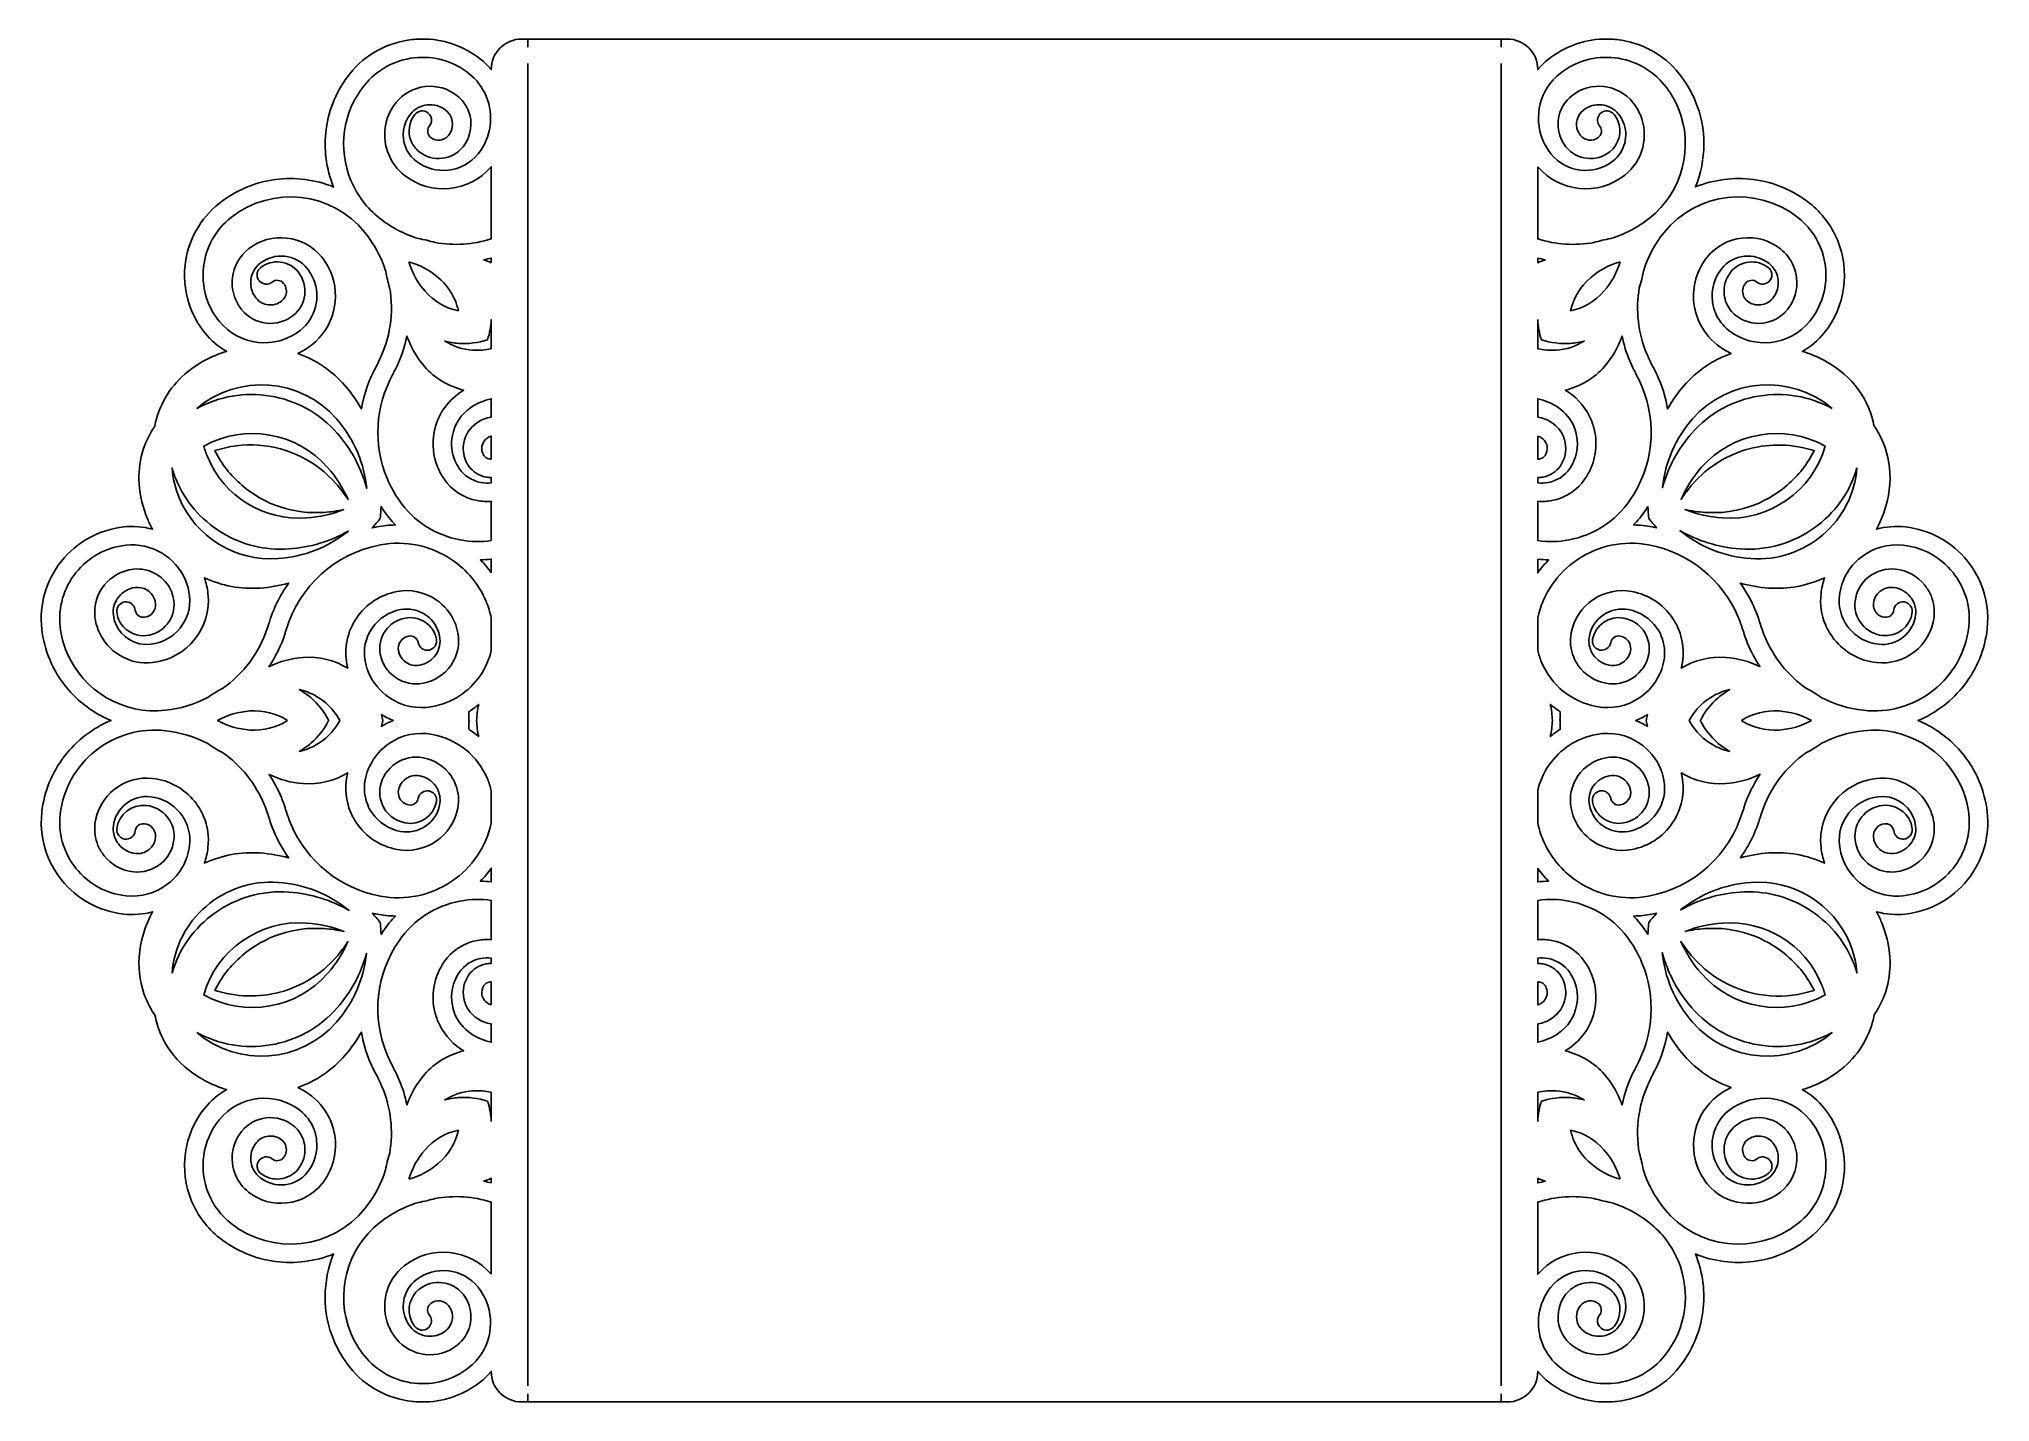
# Model space of a CAD drawing. Header units: millimetres. Extents: x -127 to 127, y -89 to 89.
import ezdxf
from ezdxf.lldxf.tags import DXFTag

# ---------------------------------------------------------------- set-up
doc = ezdxf.new("R2010")
doc.units = ezdxf.units.MM
doc.header["$MEASUREMENT"] = 0
doc.layers.add('layer 1', color=7, linetype='Continuous')
tags = doc.linetypes.add('New Line1', pattern=[0.2, 0.1, -0.1]).pattern_tags.tags
tags[6:7] = [DXFTag(74, 4), DXFTag(75, 0), DXFTag(340, '0'), DXFTag(46, 1.0), DXFTag(50, 0.0), DXFTag(44, 0.0), DXFTag(45, 0.0)]
tags[4:5] = [DXFTag(74, 4), DXFTag(75, 0), DXFTag(340, '0'), DXFTag(46, 1.0), DXFTag(50, 0.0), DXFTag(44, 0.0), DXFTag(45, 0.0)]
tags = doc.linetypes.add('New Line2', pattern=[0.2, 0.1, -0.1]).pattern_tags.tags
tags[6:7] = [DXFTag(74, 4), DXFTag(75, 0), DXFTag(340, '0'), DXFTag(46, 1.0), DXFTag(50, 0.0), DXFTag(44, 0.0), DXFTag(45, 0.0)]
tags[4:5] = [DXFTag(74, 4), DXFTag(75, 0), DXFTag(340, '0'), DXFTag(46, 1.0), DXFTag(50, 0.0), DXFTag(44, 0.0), DXFTag(45, 0.0)]

msp = doc.modelspace()

# ---------------------------------------------------------------- linework, layer by layer
at = {"layer": 'layer 1', "color": 250}
for points, knots in [([(126.9213, -11.9355), (126.7649, -10.5631), (126.4179, -9.2249), (125.8898, -7.96), (125.8898, -7.96), (125.139, -6.1616), (124.0494, -4.5494), (122.6512, -3.1673), (122.6512, -3.1673), (121.2768, -1.81), (119.676, -0.7435), (117.8924, 0.0005), (117.8924, 0.0005), (120.2835, 0.9987), (122.3809, 2.6034), (123.9606, 4.6473), (123.9606, 4.6473), (125.5946, 6.7618), (126.6187, 9.2818), (126.9213, 11.9368), (126.9213, 11.9368), (127.1521, 13.9637), (126.8636, 16.0191), (126.0868, 17.8804), (126.0868, 17.8804), (125.6531, 18.9191), (125.0717, 19.8964), (124.3565, 20.787), (124.3565, 20.787), (122.3389, 23.3008), (119.4549, 24.8844), (116.2376, 25.2452), (116.2376, 25.2452), (114.9643, 25.3887), (113.6992, 25.2922), (112.4761, 24.9569), (112.4761, 24.9569), (113.4819, 26.799), (114.0675, 28.793), (114.2168, 30.8836), (114.2168, 30.8836), (114.3499, 32.741), (114.0551, 34.5526), (113.3393, 36.2665), (113.3393, 36.2665), (113.0259, 37.0182), (112.6322, 37.7408), (112.1698, 38.4165), (112.1698, 38.4165), (112.0161, 39.2191), (111.7784, 40.0058), (111.465, 40.7571), (111.465, 40.7571), (110.75, 42.471), (109.6676, 43.9601), (108.2504, 45.1802), (108.2504, 45.1802), (106.6529, 46.5538), (104.8155, 47.5544), (102.7889, 48.1512), (102.7889, 48.1512), (103.8995, 48.7748), (104.8661, 49.5931), (105.6621, 50.5839), (105.6621, 50.5839), (108.4082, 54.0049), (109.063, 58.6491), (107.371, 62.7043), (107.371, 62.7043), (106.5911, 64.5722), (105.3337, 66.2288), (103.7339, 67.4924), (103.7339, 67.4924), (101.6283, 69.1573), (99.1083, 70.2223), (96.4468, 70.5696), (96.4468, 70.5696), (93.8744, 70.9061), (91.2464, 70.5696), (88.8451, 69.5969), (88.8451, 69.5969), (89.5765, 71.3749), (89.9491, 73.2513), (89.9536, 75.1767), (89.9536, 75.1767), (89.9573, 77.1353), (89.5791, 79.0395), (88.829, 80.8375), (88.829, 80.8375), (88.3005, 82.1035), (87.5926, 83.2927), (86.7255, 84.3727), (86.7255, 84.3727), (84.7082, 86.8865), (81.8242, 88.4704), (78.6067, 88.832), (78.6067, 88.832), (78.2744, 88.8686), (77.9427, 88.8899), (77.6118, 88.9002), (77.6118, 88.9002), (77.6118, 88.9002), (76.7621, 88.9001), (76.7621, 88.9001), (76.7621, 88.9001), (74.1955, 88.804), (71.7349, 87.9046), (69.6886, 86.2867), (69.6886, 86.2867), (69.1692, 85.8765), (68.6995, 85.4171), (68.2774, 84.9174), (68.2774, 84.9174), (68.2774, 84.9174), (68.2774, 84.9205), (68.2774, 84.9205), (68.2774, 84.9205), (68.2774, 87.1183), (66.4956, 88.9001), (64.2978, 88.9001), (64.2978, 88.9001), (64.2978, 88.9001), (64.2006, 88.9001), (64.2006, 88.9001), (64.2006, 88.9001), (64.2006, 88.9001), (63.5, 88.9001), (63.5, 88.9001), (63.5, 88.9001), (63.5, 88.9001), (63.5, 88.9001), (63.5, 88.9001), (63.5, 88.9001), (63.5, 88.9001), (-63.5001, 88.9001), (-63.5001, 88.9001), (-63.5001, 88.9001), (-63.5001, 88.9001), (-63.5001, 88.9001), (-63.5001, 88.9001), (-63.5001, 88.9001), (-63.5001, 88.9001), (-64.2016, 88.9001), (-64.2016, 88.9001), (-64.2016, 88.9001), (-64.2016, 88.9001), (-64.2979, 88.9001), (-64.2979, 88.9001), (-64.2979, 88.9001), (-66.4958, 88.9001), (-68.2776, 87.1183), (-68.2776, 84.9203), (-68.2776, 84.9203), (-68.6999, 85.4185), (-69.1694, 85.8765), (-69.6888, 86.287), (-69.6888, 86.287), (-71.7305, 87.901), (-74.184, 88.8012), (-76.7444, 88.9), (-76.7444, 88.9), (-76.7444, 88.9), (-77.636, 88.9001), (-77.636, 88.9001), (-77.636, 88.9001), (-77.9585, 88.8889), (-78.2817, 88.8688), (-78.6064, 88.8329), (-78.6064, 88.8329), (-81.8243, 88.4714), (-84.7082, 86.8874), (-86.7258, 84.374), (-86.7258, 84.374), (-88.403, 82.2834), (-89.4749, 79.7828), (-89.8254, 77.1416), (-89.8254, 77.1416), (-90.1642, 74.5884), (-89.8253, 71.9808), (-88.8446, 69.5967), (-88.8446, 69.5967), (-91.2463, 70.5699), (-93.8738, 70.9068), (-96.4468, 70.5699), (-96.4468, 70.5699), (-99.1083, 70.2226), (-101.6277, 69.1581), (-103.7339, 67.4931), (-103.7339, 67.4931), (-106.2666, 65.4909), (-107.8616, 62.6299), (-108.2259, 59.4366), (-108.2259, 59.4366), (-108.4576, 57.4089), (-108.1693, 55.3535), (-107.3926, 53.4922), (-107.3926, 53.4922), (-106.959, 52.4535), (-106.3768, 51.4758), (-105.662, 50.5848), (-105.662, 50.5848), (-104.866, 49.5943), (-103.8994, 48.7756), (-102.7888, 48.1532), (-102.7888, 48.1532), (-104.8152, 47.5548), (-106.6529, 46.5561), (-108.2504, 45.181), (-108.2504, 45.181), (-109.2853, 44.2901), (-110.1504, 43.2421), (-110.8213, 42.0671), (-110.8213, 42.0671), (-111.4684, 40.9331), (-111.9224, 39.7053), (-112.1698, 38.4169), (-112.1698, 38.4169), (-112.9127, 37.3319), (-113.4672, 36.145), (-113.8174, 34.8887), (-113.8174, 34.8887), (-114.1801, 33.5869), (-114.3147, 32.2399), (-114.2176, 30.8828), (-114.2176, 30.8828), (-114.1041, 29.2985), (-113.7388, 27.7566), (-113.1319, 26.3023), (-113.1319, 26.3023), (-112.9396, 25.8412), (-112.7209, 25.3851), (-112.4814, 24.9456), (-112.4814, 24.9456), (-113.7154, 25.2861), (-114.9791, 25.3863), (-116.2379, 25.2451), (-116.2379, 25.2451), (-119.4556, 24.8836), (-122.3392, 23.2996), (-124.3574, 20.7858), (-124.3574, 20.7858), (-126.3751, 18.2724), (-127.2858, 15.1297), (-126.9211, 11.9356), (-126.9211, 11.9356), (-126.7647, 10.5632), (-126.4177, 9.225), (-125.8896, 7.9602), (-125.8896, 7.9602), (-125.1388, 6.1617), (-124.0492, 4.5496), (-122.651, 3.1675), (-122.651, 3.1675), (-121.2766, 1.8101), (-119.6757, 0.7436), (-117.8922, -0.0004), (-117.8922, -0.0004), (-120.2833, -0.9985), (-122.3807, -2.6033), (-123.9604, -4.6471), (-123.9604, -4.6471), (-125.5944, -6.7616), (-126.6185, -9.2816), (-126.9211, -11.9367), (-126.9211, -11.9367), (-127.1519, -13.9636), (-126.8635, -16.0189), (-126.0866, -17.8803), (-126.0866, -17.8803), (-125.6529, -18.919), (-125.0715, -19.8963), (-124.3563, -20.7869), (-124.3563, -20.7869), (-122.3387, -23.3007), (-119.4547, -24.8842), (-116.2374, -25.2451), (-116.2374, -25.2451), (-114.9641, -25.3886), (-113.699, -25.2921), (-112.4759, -24.9568), (-112.4759, -24.9568), (-113.4817, -26.7988), (-114.0673, -28.7929), (-114.2166, -30.8835), (-114.2166, -30.8835), (-114.3497, -32.7409), (-114.0549, -34.5525), (-113.3391, -36.2664), (-113.3391, -36.2664), (-113.0257, -37.018), (-112.632, -37.7407), (-112.1696, -38.4164), (-112.1696, -38.4164), (-112.0159, -39.219), (-111.7782, -40.0057), (-111.4648, -40.757), (-111.4648, -40.757), (-110.7498, -42.4709), (-109.6674, -43.9599), (-108.2502, -45.1801), (-108.2502, -45.1801), (-106.6527, -46.5537), (-104.8153, -47.5542), (-102.7887, -48.1511), (-102.7887, -48.1511), (-103.8993, -48.7746), (-104.8659, -49.5929), (-105.6619, -50.5838), (-105.6619, -50.5838), (-108.408, -54.0048), (-109.0628, -58.6489), (-107.3708, -62.7042), (-107.3708, -62.7042), (-106.5909, -64.5721), (-105.3335, -66.2286), (-103.7337, -67.4923), (-103.7337, -67.4923), (-101.6281, -69.1571), (-99.1081, -70.2222), (-96.4466, -70.5695), (-96.4466, -70.5695), (-93.8742, -70.906), (-91.2462, -70.5695), (-88.8449, -69.5967), (-88.8449, -69.5967), (-89.5763, -71.3747), (-89.9489, -73.2511), (-89.9534, -75.1765), (-89.9534, -75.1765), (-89.9571, -77.1352), (-89.5789, -79.0394), (-88.8288, -80.8374), (-88.8288, -80.8374), (-88.3003, -82.1034), (-87.5924, -83.2926), (-86.7253, -84.3726), (-86.7253, -84.3726), (-84.708, -86.8864), (-81.824, -88.4703), (-78.6065, -88.8318), (-78.6065, -88.8318), (-78.2742, -88.8685), (-77.9425, -88.8897), (-77.6116, -88.9001), (-77.6116, -88.9001), (-77.6116, -88.9001), (-76.7621, -88.9001), (-76.7621, -88.9001), (-76.7621, -88.9001), (-74.1955, -88.804), (-71.735, -87.9046), (-69.6887, -86.2867), (-69.6887, -86.2867), (-69.1693, -85.8765), (-68.6996, -85.4171), (-68.2775, -84.9174), (-68.2775, -84.9174), (-68.2775, -84.9174), (-68.2775, -84.9205), (-68.2775, -84.9205), (-68.2775, -84.9205), (-68.2775, -87.1183), (-66.4957, -88.9001), (-64.2977, -88.9001), (-64.2977, -88.9001), (-64.2977, -88.9001), (-64.2007, -88.9001), (-64.2007, -88.9001), (-64.2007, -88.9001), (-64.2007, -88.9001), (-63.5001, -88.9001), (-63.5001, -88.9001), (-63.5001, -88.9001), (-63.5001, -88.9001), (-63.5001, -88.9001), (-63.5001, -88.9001), (-63.5001, -88.9001), (-63.5001, -88.9001), (63.5, -88.9001), (63.5, -88.9001), (63.5, -88.9001), (63.5, -88.9001), (63.5, -88.9001), (63.5, -88.9001), (63.5, -88.9001), (63.5, -88.9001), (64.2016, -88.9001), (64.2016, -88.9001), (64.2016, -88.9001), (64.2016, -88.9001), (64.2978, -88.9001), (64.2978, -88.9001), (64.2978, -88.9001), (66.4956, -88.9001), (68.2774, -87.1183), (68.2774, -84.9203), (68.2774, -84.9203), (68.6996, -85.4185), (69.1692, -85.8765), (69.6886, -86.287), (69.6886, -86.287), (71.7303, -87.901), (74.1838, -88.8012), (76.7442, -88.9), (76.7442, -88.9), (76.7442, -88.9), (77.6359, -88.9001), (77.6359, -88.9001), (77.6359, -88.9001), (77.9584, -88.8889), (78.2816, -88.8688), (78.6063, -88.8329), (78.6063, -88.8329), (81.8242, -88.4714), (84.7081, -86.8874), (86.7257, -84.374), (86.7257, -84.374), (88.4029, -82.2834), (89.4749, -79.7828), (89.8253, -77.1416), (89.8253, -77.1416), (90.1641, -74.5884), (89.8252, -71.9808), (88.8446, -69.5967), (88.8446, -69.5967), (91.2463, -70.5699), (93.8738, -70.9068), (96.4467, -70.5699), (96.4467, -70.5699), (99.1082, -70.2226), (101.6276, -69.1581), (103.7338, -67.4931), (103.7338, -67.4931), (106.2666, -65.4909), (107.8615, -62.6299), (108.2259, -59.4366), (108.2259, -59.4366), (108.4575, -57.4089), (108.1693, -55.3535), (107.3925, -53.4922), (107.3925, -53.4922), (106.9589, -52.4535), (106.3768, -51.4758), (105.6619, -50.5848), (105.6619, -50.5848), (104.8659, -49.5943), (103.8994, -48.7754), (102.7888, -48.1531), (102.7888, -48.1531), (104.8151, -47.5546), (106.6528, -46.5561), (108.2503, -45.1809), (108.2503, -45.1809), (109.2853, -44.29), (110.1503, -43.242), (110.8212, -42.067), (110.8212, -42.067), (111.4683, -40.933), (111.9223, -39.7052), (112.1697, -38.4168), (112.1697, -38.4168), (112.9126, -37.3317), (113.4671, -36.1449), (113.8174, -34.8886), (113.8174, -34.8886), (114.1801, -33.5868), (114.3146, -32.2398), (114.2176, -30.8827), (114.2176, -30.8827), (114.104, -29.2983), (113.7387, -27.7566), (113.1318, -26.3022), (113.1318, -26.3022), (112.9395, -25.8411), (112.7209, -25.385), (112.4814, -24.9455), (112.4814, -24.9455), (113.7153, -25.2858), (114.979, -25.3862), (116.2379, -25.2449), (116.2379, -25.2449), (119.4555, -24.8834), (122.3391, -23.2995), (124.3573, -20.7857), (124.3573, -20.7857), (126.3754, -18.2723), (127.286, -15.1295), (126.9213, -11.9355)], [0, 0, 0, 0, 0.00813008, 0.00813008, 0.00813008, 0.00813008, 0.01626016, 0.01626016, 0.01626016, 0.01626016, 0.02439024, 0.02439024, 0.02439024, 0.02439024, 0.03252033, 0.03252033, 0.03252033, 0.03252033, 0.04065041, 0.04065041, 0.04065041, 0.04065041, 0.04878049, 0.04878049, 0.04878049, 0.04878049, 0.05691057, 0.05691057, 0.05691057, 0.05691057, 0.06504065, 0.06504065, 0.06504065, 0.06504065, 0.07317073, 0.07317073, 0.07317073, 0.07317073, 0.08130081, 0.08130081, 0.08130081, 0.08130081, 0.08943089, 0.08943089, 0.08943089, 0.08943089, 0.09756098, 0.09756098, 0.09756098, 0.09756098, 0.10569106, 0.10569106, 0.10569106, 0.10569106, 0.11382114, 0.11382114, 0.11382114, 0.11382114, 0.12195122, 0.12195122, 0.12195122, 0.12195122, 0.1300813, 0.1300813, 0.1300813, 0.1300813, 0.13821138, 0.13821138, 0.13821138, 0.13821138, 0.14634146, 0.14634146, 0.14634146, 0.14634146, 0.15447154, 0.15447154, 0.15447154, 0.15447154, 0.16260163, 0.16260163, 0.16260163, 0.16260163, 0.17073171, 0.17073171, 0.17073171, 0.17073171, 0.17886179, 0.17886179, 0.17886179, 0.17886179, 0.18699187, 0.18699187, 0.18699187, 0.18699187, 0.19512195, 0.19512195, 0.19512195, 0.19512195, 0.20325203, 0.20325203, 0.20325203, 0.20325203, 0.21138211, 0.21138211, 0.21138211, 0.21138211, 0.2195122, 0.2195122, 0.2195122, 0.2195122, 0.22764228, 0.22764228, 0.22764228, 0.22764228, 0.23577236, 0.23577236, 0.23577236, 0.23577236, 0.24390244, 0.24390244, 0.24390244, 0.24390244, 0.25203252, 0.25203252, 0.25203252, 0.25203252, 0.2601626, 0.2601626, 0.2601626, 0.2601626, 0.26829268, 0.26829268, 0.26829268, 0.26829268, 0.27642276, 0.27642276, 0.27642276, 0.27642276, 0.28455285, 0.28455285, 0.28455285, 0.28455285, 0.29268293, 0.29268293, 0.29268293, 0.29268293, 0.30081301, 0.30081301, 0.30081301, 0.30081301, 0.30894309, 0.30894309, 0.30894309, 0.30894309, 0.31707317, 0.31707317, 0.31707317, 0.31707317, 0.32520325, 0.32520325, 0.32520325, 0.32520325, 0.33333333, 0.33333333, 0.33333333, 0.33333333, 0.34146341, 0.34146341, 0.34146341, 0.34146341, 0.3495935, 0.3495935, 0.3495935, 0.3495935, 0.35772358, 0.35772358, 0.35772358, 0.35772358, 0.36585366, 0.36585366, 0.36585366, 0.36585366, 0.37398374, 0.37398374, 0.37398374, 0.37398374, 0.38211382, 0.38211382, 0.38211382, 0.38211382, 0.3902439, 0.3902439, 0.3902439, 0.3902439, 0.39837398, 0.39837398, 0.39837398, 0.39837398, 0.40650407, 0.40650407, 0.40650407, 0.40650407, 0.41463415, 0.41463415, 0.41463415, 0.41463415, 0.42276423, 0.42276423, 0.42276423, 0.42276423, 0.43089431, 0.43089431, 0.43089431, 0.43089431, 0.43902439, 0.43902439, 0.43902439, 0.43902439, 0.44715447, 0.44715447, 0.44715447, 0.44715447, 0.45528455, 0.45528455, 0.45528455, 0.45528455, 0.46341463, 0.46341463, 0.46341463, 0.46341463, 0.47154472, 0.47154472, 0.47154472, 0.47154472, 0.4796748, 0.4796748, 0.4796748, 0.4796748, 0.48780488, 0.48780488, 0.48780488, 0.48780488, 0.49593496, 0.49593496, 0.49593496, 0.49593496, 0.50406504, 0.50406504, 0.50406504, 0.50406504, 0.51219512, 0.51219512, 0.51219512, 0.51219512, 0.5203252, 0.5203252, 0.5203252, 0.5203252, 0.52845528, 0.52845528, 0.52845528, 0.52845528, 0.53658537, 0.53658537, 0.53658537, 0.53658537, 0.54471545, 0.54471545, 0.54471545, 0.54471545, 0.55284553, 0.55284553, 0.55284553, 0.55284553, 0.56097561, 0.56097561, 0.56097561, 0.56097561, 0.56910569, 0.56910569, 0.56910569, 0.56910569, 0.57723577, 0.57723577, 0.57723577, 0.57723577, 0.58536585, 0.58536585, 0.58536585, 0.58536585, 0.59349593, 0.59349593, 0.59349593, 0.59349593, 0.60162602, 0.60162602, 0.60162602, 0.60162602, 0.6097561, 0.6097561, 0.6097561, 0.6097561, 0.61788618, 0.61788618, 0.61788618, 0.61788618, 0.62601626, 0.62601626, 0.62601626, 0.62601626, 0.63414634, 0.63414634, 0.63414634, 0.63414634, 0.64227642, 0.64227642, 0.64227642, 0.64227642, 0.6504065, 0.6504065, 0.6504065, 0.6504065, 0.65853659, 0.65853659, 0.65853659, 0.65853659, 0.66666667, 0.66666667, 0.66666667, 0.66666667, 0.67479675, 0.67479675, 0.67479675, 0.67479675, 0.68292683, 0.68292683, 0.68292683, 0.68292683, 0.69105691, 0.69105691, 0.69105691, 0.69105691, 0.69918699, 0.69918699, 0.69918699, 0.69918699, 0.70731707, 0.70731707, 0.70731707, 0.70731707, 0.71544715, 0.71544715, 0.71544715, 0.71544715, 0.72357724, 0.72357724, 0.72357724, 0.72357724, 0.73170732, 0.73170732, 0.73170732, 0.73170732, 0.7398374, 0.7398374, 0.7398374, 0.7398374, 0.74796748, 0.74796748, 0.74796748, 0.74796748, 0.75609756, 0.75609756, 0.75609756, 0.75609756, 0.76422764, 0.76422764, 0.76422764, 0.76422764, 0.77235772, 0.77235772, 0.77235772, 0.77235772, 0.7804878, 0.7804878, 0.7804878, 0.7804878, 0.78861789, 0.78861789, 0.78861789, 0.78861789, 0.79674797, 0.79674797, 0.79674797, 0.79674797, 0.80487805, 0.80487805, 0.80487805, 0.80487805, 0.81300813, 0.81300813, 0.81300813, 0.81300813, 0.82113821, 0.82113821, 0.82113821, 0.82113821, 0.82926829, 0.82926829, 0.82926829, 0.82926829, 0.83739837, 0.83739837, 0.83739837, 0.83739837, 0.84552846, 0.84552846, 0.84552846, 0.84552846, 0.85365854, 0.85365854, 0.85365854, 0.85365854, 0.86178862, 0.86178862, 0.86178862, 0.86178862, 0.8699187, 0.8699187, 0.8699187, 0.8699187, 0.87804878, 0.87804878, 0.87804878, 0.87804878, 0.88617886, 0.88617886, 0.88617886, 0.88617886, 0.89430894, 0.89430894, 0.89430894, 0.89430894, 0.90243902, 0.90243902, 0.90243902, 0.90243902, 0.91056911, 0.91056911, 0.91056911, 0.91056911, 0.91869919, 0.91869919, 0.91869919, 0.91869919, 0.92682927, 0.92682927, 0.92682927, 0.92682927, 0.93495935, 0.93495935, 0.93495935, 0.93495935, 0.94308943, 0.94308943, 0.94308943, 0.94308943, 0.95121951, 0.95121951, 0.95121951, 0.95121951, 0.95934959, 0.95934959, 0.95934959, 0.95934959, 0.96747967, 0.96747967, 0.96747967, 0.96747967, 0.97560976, 0.97560976, 0.97560976, 0.97560976, 0.98373984, 0.98373984, 0.98373984, 0.98373984, 1, 1, 1, 1]), ([(-68.2775, 62.8169), (-70.6296, 62.0919), (-73.1221, 61.9245), (-75.6065, 62.3377), (-75.6065, 62.3377), (-76.3105, 62.5777), (-77.045, 62.7537), (-77.7882, 62.8582), (-77.7882, 62.8582), (-79.6419, 63.4412), (-81.3472, 64.343), (-82.8564, 65.5364), (-82.8564, 65.5364), (-84.4971, 66.8336), (-85.7879, 68.5317), (-86.5872, 70.4478), (-86.5872, 70.4478), (-88.3232, 74.6066), (-87.6516, 79.3702), (-84.835, 82.8792), (-84.835, 82.8792), (-83.2197, 84.8906), (-80.9108, 86.1585), (-78.3351, 86.4484), (-78.3351, 86.4484), (-75.7585, 86.7385), (-73.2227, 86.0147), (-71.1947, 84.4111), (-71.1947, 84.4111), (-70.2023, 83.6263), (-69.4218, 82.5989), (-68.9379, 81.4389), (-68.9379, 81.4389), (-67.8877, 78.9227), (-68.2936, 76.0424), (-69.9978, 73.9188), (-69.9978, 73.9188), (-71.9825, 71.4458), (-75.6248, 71.0369), (-78.1168, 73.0067), (-78.1168, 73.0067), (-78.694, 73.4628), (-79.1483, 74.0608), (-79.43, 74.736), (-79.43, 74.736), (-80.0413, 76.2003), (-79.8048, 77.8784), (-78.8134, 79.1146), (-78.8134, 79.1146), (-78.271, 79.7902), (-77.4951, 80.2158), (-76.6277, 80.3131), (-76.6277, 80.3131), (-75.7613, 80.4107), (-74.9089, 80.1684), (-74.2291, 79.6306), (-74.2291, 79.6306), (-73.9161, 79.3837), (-73.6706, 79.0591), (-73.5181, 78.6945), (-73.5181, 78.6945), (-73.1875, 77.9028), (-73.3157, 76.9949), (-73.8519, 76.3277), (-73.8519, 76.3277), (-74.4194, 75.6194), (-75.4619, 75.5024), (-76.1744, 76.0669), (-76.1744, 76.0669), (-76.3169, 76.1788), (-76.4291, 76.3265), (-76.4985, 76.4933), (-76.4985, 76.4933), (-76.6497, 76.8548), (-76.5912, 77.2689), (-76.3465, 77.5729), (-76.3465, 77.5729), (-76.0718, 77.9144), (-76.0061, 78.3774), (-76.1748, 78.7803), (-76.1748, 78.7803), (-76.2527, 78.9663), (-76.3781, 79.1325), (-76.538, 79.2591), (-76.538, 79.2591), (-76.7908, 79.4597), (-77.1066, 79.5488), (-77.4274, 79.5126), (-77.4274, 79.5126), (-77.7478, 79.4763), (-78.0355, 79.3193), (-78.237, 79.0681), (-78.237, 79.0681), (-79.0297, 78.0818), (-79.218, 76.7422), (-78.7298, 75.5719), (-78.7298, 75.5719), (-78.5055, 75.0325), (-78.1421, 74.5553), (-77.6808, 74.1909), (-77.6808, 74.1909), (-75.9254, 72.8031), (-73.3599, 73.0908), (-71.9614, 74.833), (-71.9614, 74.833), (-70.8781, 76.1827), (-70.6187, 78.0162), (-71.287, 79.6164), (-71.287, 79.6164), (-71.5949, 80.3539), (-72.0914, 81.0067), (-72.7227, 81.5079), (-72.7227, 81.5079), (-73.9074, 82.4432), (-75.3907, 82.866), (-76.8995, 82.6963), (-76.8995, 82.6963), (-78.4094, 82.5276), (-79.7595, 81.7857), (-80.7036, 80.6104), (-80.7036, 80.6104), (-82.2434, 78.6912), (-82.6094, 76.0879), (-81.6611, 73.8152), (-81.6611, 73.8152), (-81.2239, 72.768), (-80.5195, 71.8396), (-79.6224, 71.1296), (-79.6224, 71.1296), (-76.1558, 68.3904), (-71.1256, 68.9025), (-68.2773, 72.2331), (-68.2773, 72.2331), (-68.2773, 72.2331), (-68.2775, 62.8169), (-68.2775, 62.8169)], [0, 0, 0, 0, 0.02857143, 0.02857143, 0.02857143, 0.02857143, 0.05714286, 0.05714286, 0.05714286, 0.05714286, 0.08571429, 0.08571429, 0.08571429, 0.08571429, 0.11428571, 0.11428571, 0.11428571, 0.11428571, 0.14285714, 0.14285714, 0.14285714, 0.14285714, 0.17142857, 0.17142857, 0.17142857, 0.17142857, 0.2, 0.2, 0.2, 0.2, 0.22857143, 0.22857143, 0.22857143, 0.22857143, 0.25714286, 0.25714286, 0.25714286, 0.25714286, 0.28571429, 0.28571429, 0.28571429, 0.28571429, 0.31428571, 0.31428571, 0.31428571, 0.31428571, 0.34285714, 0.34285714, 0.34285714, 0.34285714, 0.37142857, 0.37142857, 0.37142857, 0.37142857, 0.4, 0.4, 0.4, 0.4, 0.42857143, 0.42857143, 0.42857143, 0.42857143, 0.45714286, 0.45714286, 0.45714286, 0.45714286, 0.48571429, 0.48571429, 0.48571429, 0.48571429, 0.51428571, 0.51428571, 0.51428571, 0.51428571, 0.54285714, 0.54285714, 0.54285714, 0.54285714, 0.57142857, 0.57142857, 0.57142857, 0.57142857, 0.6, 0.6, 0.6, 0.6, 0.62857143, 0.62857143, 0.62857143, 0.62857143, 0.65714286, 0.65714286, 0.65714286, 0.65714286, 0.68571429, 0.68571429, 0.68571429, 0.68571429, 0.71428571, 0.71428571, 0.71428571, 0.71428571, 0.74285714, 0.74285714, 0.74285714, 0.74285714, 0.77142857, 0.77142857, 0.77142857, 0.77142857, 0.8, 0.8, 0.8, 0.8, 0.82857143, 0.82857143, 0.82857143, 0.82857143, 0.85714286, 0.85714286, 0.85714286, 0.85714286, 0.88571429, 0.88571429, 0.88571429, 0.88571429, 0.91428571, 0.91428571, 0.91428571, 0.91428571, 0.94285714, 0.94285714, 0.94285714, 0.94285714, 1, 1, 1, 1]), ([(68.2774, 72.2322), (71.1253, 68.9018), (76.1562, 68.3891), (79.6225, 71.1297), (79.6225, 71.1297), (80.7985, 72.0593), (81.6121, 73.3152), (81.9766, 74.7629), (81.9766, 74.7629), (82.3294, 76.1635), (82.2193, 77.6656), (81.6662, 78.9907), (81.6662, 78.9907), (81.4244, 79.5698), (81.1006, 80.1146), (80.704, 80.6093), (80.704, 80.6093), (78.7521, 83.0398), (75.1722, 83.4423), (72.7232, 81.506), (72.7232, 81.506), (71.8952, 80.8516), (71.3218, 79.9664), (71.0653, 78.9482), (71.0653, 78.9482), (70.817, 77.9609), (70.8947, 76.9044), (71.2835, 75.9707), (71.2835, 75.9707), (71.4543, 75.5632), (71.6815, 75.1796), (71.9613, 74.8317), (71.9613, 74.8317), (73.3602, 73.0896), (75.9258, 72.8017), (77.6808, 74.1896), (77.6808, 74.1896), (78.8934, 75.1491), (79.3256, 76.8118), (78.7323, 78.2337), (78.7323, 78.2337), (78.6075, 78.5323), (78.4413, 78.8136), (78.237, 79.0683), (78.237, 79.0683), (78.0354, 79.3172), (77.7477, 79.4761), (77.4273, 79.512), (77.4273, 79.512), (77.1065, 79.5479), (76.7907, 79.458), (76.5379, 79.2574), (76.5379, 79.2574), (76.1195, 78.9274), (75.9696, 78.3514), (76.1748, 77.8609), (76.1748, 77.8609), (76.2179, 77.7579), (76.2753, 77.6606), (76.346, 77.5723), (76.346, 77.5723), (76.4096, 77.4936), (76.461, 77.4076), (76.4997, 77.3154), (76.4997, 77.3154), (76.6825, 76.8747), (76.5491, 76.3619), (76.1742, 76.0649), (76.1742, 76.0649), (75.4616, 75.5019), (74.42, 75.6188), (73.8517, 76.3276), (73.8517, 76.3276), (73.7137, 76.4978), (73.6008, 76.6887), (73.516, 76.8902), (73.516, 76.8902), (73.114, 77.854), (73.4075, 78.9792), (74.2291, 79.6293), (74.2291, 79.6293), (74.9099, 80.1673), (75.7613, 80.4103), (76.6277, 80.3123), (76.6277, 80.3123), (77.495, 80.2158), (78.2709, 79.7895), (78.8128, 79.1142), (78.8128, 79.1142), (79.0688, 78.7963), (79.2776, 78.4448), (79.4336, 78.0716), (79.4336, 78.0716), (80.1772, 76.2897), (79.6352, 74.2069), (78.1171, 73.0059), (78.1171, 73.0059), (75.6247, 71.0365), (71.9824, 71.4454), (69.9977, 73.9168), (69.9977, 73.9168), (69.5589, 74.4651), (69.2004, 75.0689), (68.9327, 75.7098), (68.9327, 75.7098), (67.6549, 78.7692), (68.5849, 82.3471), (71.1946, 84.4107), (71.1946, 84.4107), (73.2226, 86.0147), (75.7584, 86.7366), (78.3349, 86.4477), (78.3349, 86.4477), (80.9106, 86.1582), (83.2191, 84.8908), (84.8348, 82.8785), (84.8348, 82.8785), (85.5616, 81.9729), (86.1542, 80.9762), (86.5969, 79.9167), (86.5969, 79.9167), (88.7076, 74.8592), (87.1695, 68.9449), (82.8563, 65.5349), (82.8563, 65.5349), (81.3471, 64.3418), (79.6414, 63.4409), (77.7906, 62.8582), (77.7906, 62.8582), (77.0442, 62.7528), (76.3094, 62.5765), (75.6079, 62.3369), (75.6079, 62.3369), (73.1219, 61.9232), (70.6295, 62.0915), (68.2773, 62.8161), (68.2773, 62.8161), (68.2773, 62.8161), (68.2774, 72.2322), (68.2774, 72.2322)], [0, 0, 0, 0, 0.02777778, 0.02777778, 0.02777778, 0.02777778, 0.05555556, 0.05555556, 0.05555556, 0.05555556, 0.08333333, 0.08333333, 0.08333333, 0.08333333, 0.11111111, 0.11111111, 0.11111111, 0.11111111, 0.13888889, 0.13888889, 0.13888889, 0.13888889, 0.16666667, 0.16666667, 0.16666667, 0.16666667, 0.19444444, 0.19444444, 0.19444444, 0.19444444, 0.22222222, 0.22222222, 0.22222222, 0.22222222, 0.25, 0.25, 0.25, 0.25, 0.27777778, 0.27777778, 0.27777778, 0.27777778, 0.30555556, 0.30555556, 0.30555556, 0.30555556, 0.33333333, 0.33333333, 0.33333333, 0.33333333, 0.36111111, 0.36111111, 0.36111111, 0.36111111, 0.38888889, 0.38888889, 0.38888889, 0.38888889, 0.41666667, 0.41666667, 0.41666667, 0.41666667, 0.44444444, 0.44444444, 0.44444444, 0.44444444, 0.47222222, 0.47222222, 0.47222222, 0.47222222, 0.5, 0.5, 0.5, 0.5, 0.52777778, 0.52777778, 0.52777778, 0.52777778, 0.55555556, 0.55555556, 0.55555556, 0.55555556, 0.58333333, 0.58333333, 0.58333333, 0.58333333, 0.61111111, 0.61111111, 0.61111111, 0.61111111, 0.63888889, 0.63888889, 0.63888889, 0.63888889, 0.66666667, 0.66666667, 0.66666667, 0.66666667, 0.69444444, 0.69444444, 0.69444444, 0.69444444, 0.72222222, 0.72222222, 0.72222222, 0.72222222, 0.75, 0.75, 0.75, 0.75, 0.77777778, 0.77777778, 0.77777778, 0.77777778, 0.80555556, 0.80555556, 0.80555556, 0.80555556, 0.83333333, 0.83333333, 0.83333333, 0.83333333, 0.86111111, 0.86111111, 0.86111111, 0.86111111, 0.88888889, 0.88888889, 0.88888889, 0.88888889, 0.91666667, 0.91666667, 0.91666667, 0.91666667, 0.94444444, 0.94444444, 0.94444444, 0.94444444, 1, 1, 1, 1]), ([(-103.7719, 52.0803), (-104.3442, 52.7929), (-104.8102, 53.5762), (-105.1572, 54.4081), (-105.1572, 54.4081), (-105.7791, 55.8967), (-106.0093, 57.5432), (-105.8242, 59.1663), (-105.8242, 59.1663), (-105.5326, 61.7226), (-104.2552, 64.0137), (-102.2279, 65.6174), (-102.2279, 65.6174), (-96.8647, 69.8572), (-89.0258, 68.9771), (-84.7528, 63.6542), (-84.7528, 63.6542), (-83.8389, 62.5156), (-83.0888, 61.252), (-82.5249, 59.9002), (-82.5249, 59.9002), (-82.3445, 59.4678), (-82.1812, 59.0209), (-82.0412, 58.5768), (-82.0412, 58.5768), (-81.9346, 57.8691), (-81.7655, 57.1699), (-81.5365, 56.5001), (-81.5365, 56.5001), (-80.9635, 53.161), (-81.4624, 49.8076), (-82.9795, 46.801), (-82.9795, 46.801), (-83.0186, 46.7234), (-83.0488, 46.6378), (-83.0726, 46.5382), (-83.0726, 46.5382), (-83.1323, 46.4704), (-83.1815, 46.4017), (-83.221, 46.3291), (-83.221, 46.3291), (-84.2054, 44.5496), (-84.8795, 42.6393), (-85.2252, 40.6505), (-85.2252, 40.6505), (-85.8365, 41.7402), (-86.5632, 42.7684), (-87.3847, 43.7087), (-87.3847, 43.7087), (-89.0297, 45.5905), (-91.1443, 47.0325), (-93.503, 47.8794), (-93.503, 47.8794), (-92.8581, 48.1943), (-92.249, 48.5771), (-91.6928, 49.0153), (-91.6928, 49.0153), (-90.2754, 50.1359), (-89.294, 51.6512), (-88.8543, 53.3952), (-88.8543, 53.3952), (-88.429, 55.0849), (-88.5619, 56.8952), (-89.2287, 58.4922), (-89.2287, 58.4922), (-89.5203, 59.1903), (-89.9109, 59.8477), (-90.39, 60.4443), (-90.39, 60.4443), (-92.7246, 63.3536), (-97.0097, 63.8347), (-99.9417, 61.5172), (-99.9417, 61.5172), (-101.1278, 60.5785), (-101.8752, 59.2388), (-102.0465, 57.7421), (-102.0465, 57.7421), (-102.1544, 56.792), (-102.0192, 55.8298), (-101.6551, 54.9581), (-101.6551, 54.9581), (-101.4519, 54.4712), (-101.1794, 54.0132), (-100.8445, 53.5957), (-100.8445, 53.5957), (-100.0479, 52.6044), (-98.9103, 51.9789), (-97.64, 51.8362), (-97.64, 51.8362), (-96.3699, 51.6935), (-95.1195, 52.0507), (-94.1199, 52.8405), (-94.1199, 52.8405), (-93.2696, 53.5134), (-92.7343, 54.4734), (-92.6114, 55.5461), (-92.6114, 55.5461), (-92.5342, 56.226), (-92.6312, 56.9162), (-92.892, 57.5414), (-92.892, 57.5414), (-93.0372, 57.8893), (-93.2325, 58.2182), (-93.4724, 58.5176), (-93.4724, 58.5176), (-94.0554, 59.2423), (-94.8869, 59.6999), (-95.8148, 59.8032), (-95.8148, 59.8032), (-96.7434, 59.907), (-97.6572, 59.6469), (-98.3879, 59.0685), (-98.3879, 59.0685), (-98.8067, 58.7371), (-98.9567, 58.1632), (-98.752, 57.672), (-98.752, 57.672), (-98.7086, 57.5687), (-98.6502, 57.4714), (-98.5796, 57.3835), (-98.5796, 57.3835), (-98.3785, 57.1319), (-98.0908, 56.974), (-97.7705, 56.9379), (-97.7705, 56.9379), (-97.4492, 56.9024), (-97.1334, 56.9931), (-96.8812, 57.1929), (-96.8812, 57.1929), (-96.6557, 57.3711), (-96.3728, 57.4518), (-96.0867, 57.4194), (-96.0867, 57.4194), (-95.7998, 57.387), (-95.5428, 57.2461), (-95.3632, 57.022), (-95.3632, 57.022), (-95.2656, 56.9005), (-95.1864, 56.7673), (-95.1272, 56.6258), (-95.1272, 56.6258), (-95.021, 56.3723), (-94.9818, 56.0925), (-95.0136, 55.8162), (-95.0136, 55.8162), (-95.0633, 55.3803), (-95.2806, 54.9905), (-95.6263, 54.7166), (-95.6263, 54.7166), (-96.1209, 54.3265), (-96.7393, 54.1494), (-97.368, 54.22), (-97.368, 54.22), (-97.9963, 54.2903), (-98.5593, 54.5997), (-98.9534, 55.0917), (-98.9534, 55.0917), (-99.1459, 55.3305), (-99.3026, 55.5945), (-99.4191, 55.8723), (-99.4191, 55.8723), (-99.6282, 56.3738), (-99.7055, 56.9279), (-99.6438, 57.4731), (-99.6438, 57.4731), (-99.5457, 58.332), (-99.1162, 59.1026), (-98.4345, 59.6409), (-98.4345, 59.6409), (-97.5215, 60.3624), (-96.3773, 60.6889), (-95.2136, 60.5584), (-95.2136, 60.5584), (-94.0496, 60.4276), (-93.0078, 59.8558), (-92.2799, 58.949), (-92.2799, 58.949), (-91.9425, 58.5288), (-91.6677, 58.0662), (-91.4619, 57.5731), (-91.4619, 57.5731), (-90.4814, 55.2241), (-91.1953, 52.4767), (-93.199, 50.8929), (-93.199, 50.8929), (-96.4438, 48.3271), (-101.1866, 48.861), (-103.7719, 52.0803)], [0, 0, 0, 0, 0.02083333, 0.02083333, 0.02083333, 0.02083333, 0.04166667, 0.04166667, 0.04166667, 0.04166667, 0.0625, 0.0625, 0.0625, 0.0625, 0.08333333, 0.08333333, 0.08333333, 0.08333333, 0.10416667, 0.10416667, 0.10416667, 0.10416667, 0.125, 0.125, 0.125, 0.125, 0.14583333, 0.14583333, 0.14583333, 0.14583333, 0.16666667, 0.16666667, 0.16666667, 0.16666667, 0.1875, 0.1875, 0.1875, 0.1875, 0.20833333, 0.20833333, 0.20833333, 0.20833333, 0.22916667, 0.22916667, 0.22916667, 0.22916667, 0.25, 0.25, 0.25, 0.25, 0.27083333, 0.27083333, 0.27083333, 0.27083333, 0.29166667, 0.29166667, 0.29166667, 0.29166667, 0.3125, 0.3125, 0.3125, 0.3125, 0.33333333, 0.33333333, 0.33333333, 0.33333333, 0.35416667, 0.35416667, 0.35416667, 0.35416667, 0.375, 0.375, 0.375, 0.375, 0.39583333, 0.39583333, 0.39583333, 0.39583333, 0.41666667, 0.41666667, 0.41666667, 0.41666667, 0.4375, 0.4375, 0.4375, 0.4375, 0.45833333, 0.45833333, 0.45833333, 0.45833333, 0.47916667, 0.47916667, 0.47916667, 0.47916667, 0.5, 0.5, 0.5, 0.5, 0.52083333, 0.52083333, 0.52083333, 0.52083333, 0.54166667, 0.54166667, 0.54166667, 0.54166667, 0.5625, 0.5625, 0.5625, 0.5625, 0.58333333, 0.58333333, 0.58333333, 0.58333333, 0.60416667, 0.60416667, 0.60416667, 0.60416667, 0.625, 0.625, 0.625, 0.625, 0.64583333, 0.64583333, 0.64583333, 0.64583333, 0.66666667, 0.66666667, 0.66666667, 0.66666667, 0.6875, 0.6875, 0.6875, 0.6875, 0.70833333, 0.70833333, 0.70833333, 0.70833333, 0.72916667, 0.72916667, 0.72916667, 0.72916667, 0.75, 0.75, 0.75, 0.75, 0.77083333, 0.77083333, 0.77083333, 0.77083333, 0.79166667, 0.79166667, 0.79166667, 0.79166667, 0.8125, 0.8125, 0.8125, 0.8125, 0.83333333, 0.83333333, 0.83333333, 0.83333333, 0.85416667, 0.85416667, 0.85416667, 0.85416667, 0.875, 0.875, 0.875, 0.875, 0.89583333, 0.89583333, 0.89583333, 0.89583333, 0.91666667, 0.91666667, 0.91666667, 0.91666667, 0.9375, 0.9375, 0.9375, 0.9375, 0.95833333, 0.95833333, 0.95833333, 0.95833333, 1, 1, 1, 1]), ([(102.2278, 65.6163), (103.5084, 64.6034), (104.5154, 63.2772), (105.1394, 61.7829), (105.1394, 61.7829), (106.4943, 58.5367), (105.9702, 54.8172), (103.7718, 52.0799), (103.7718, 52.0799), (101.1868, 48.8596), (96.4437, 48.3263), (93.1992, 50.8918), (93.1992, 50.8918), (92.4328, 51.4983), (91.8325, 52.2863), (91.4621, 53.1734), (91.4621, 53.1734), (91.2557, 53.6677), (91.1195, 54.1925), (91.0581, 54.7322), (91.0581, 54.7322), (90.8849, 56.2529), (91.3186, 57.7508), (92.28, 58.9481), (92.28, 58.9481), (93.009, 59.8571), (94.051, 60.4279), (95.213, 60.559), (95.213, 60.559), (96.3759, 60.6902), (97.5197, 60.3631), (98.4349, 59.6403), (98.4349, 59.6403), (98.8676, 59.298), (99.2067, 58.852), (99.4159, 58.3512), (99.4159, 58.3512), (99.5325, 58.0714), (99.6088, 57.7767), (99.6437, 57.4719), (99.6437, 57.4719), (99.7416, 56.6126), (99.4966, 55.7673), (98.954, 55.0901), (98.954, 55.0901), (98.5592, 54.5993), (97.9962, 54.2898), (97.3679, 54.2184), (97.3679, 54.2184), (96.7393, 54.1481), (96.1204, 54.3257), (95.6262, 54.7162), (95.6262, 54.7162), (95.4085, 54.8886), (95.2362, 55.1148), (95.1301, 55.3695), (95.1301, 55.3695), (94.9, 55.922), (94.9889, 56.5556), (95.3634, 57.0206), (95.3634, 57.0206), (95.543, 57.246), (95.8001, 57.3879), (96.0865, 57.4192), (96.0865, 57.4192), (96.3734, 57.451), (96.6558, 57.3706), (96.8817, 57.1924), (96.8817, 57.1924), (97.4025, 56.7803), (98.1649, 56.8655), (98.5799, 57.383), (98.5799, 57.383), (98.8538, 57.7244), (98.919, 58.187), (98.7507, 58.5907), (98.7507, 58.5907), (98.6726, 58.7771), (98.547, 58.9422), (98.3872, 59.0684), (98.3872, 59.0684), (96.8792, 60.2614), (94.6741, 60.0137), (93.4721, 58.5166), (93.4721, 58.5166), (92.7949, 57.6731), (92.489, 56.6171), (92.6109, 55.5452), (92.6109, 55.5452), (92.6544, 55.1647), (92.7508, 54.7958), (92.8962, 54.447), (92.8962, 54.447), (93.1566, 53.8224), (93.5797, 53.2667), (94.1197, 52.8404), (94.1197, 52.8404), (95.1189, 52.0502), (96.3693, 51.6928), (97.6394, 51.8357), (97.6394, 51.8357), (98.9096, 51.9788), (100.0476, 52.6028), (100.8443, 53.5963), (100.8443, 53.5963), (101.7896, 54.7736), (102.2159, 56.2456), (102.0459, 57.7423), (102.0459, 57.7423), (101.9846, 58.2721), (101.8513, 58.7868), (101.6483, 59.2726), (101.6483, 59.2726), (101.284, 60.1451), (100.6944, 60.9214), (99.9407, 61.5167), (99.9407, 61.5167), (98.5206, 62.64), (96.7449, 63.1462), (94.941, 62.9427), (94.941, 62.9427), (93.1366, 62.7413), (91.52, 61.8527), (90.389, 60.4436), (90.389, 60.4436), (89.0254, 58.7454), (88.4101, 56.6203), (88.656, 54.4621), (88.656, 54.4621), (88.7431, 53.6973), (88.9359, 52.9538), (89.2286, 52.2523), (89.2286, 52.2523), (89.7539, 50.994), (90.6055, 49.875), (91.6926, 49.0153), (91.6926, 49.0153), (92.2474, 48.5773), (92.8566, 48.195), (93.503, 47.8786), (93.503, 47.8786), (91.1443, 47.0321), (89.0296, 45.5905), (87.3844, 43.7083), (87.3844, 43.7083), (86.5657, 42.7707), (85.8396, 41.7443), (85.2253, 40.6543), (85.2253, 40.6543), (84.995, 41.9751), (84.6157, 43.2749), (84.0976, 44.5163), (84.0976, 44.5163), (83.8406, 45.1325), (83.5454, 45.7406), (83.2207, 46.3286), (83.2207, 46.3286), (83.1809, 46.4007), (83.1317, 46.4698), (83.071, 46.5381), (83.071, 46.5381), (83.0478, 46.6369), (83.0179, 46.7221), (82.9788, 46.8002), (82.9788, 46.8002), (82.8116, 47.1324), (82.6545, 47.4743), (82.5112, 47.8168), (82.5112, 47.8168), (81.3743, 50.5405), (81.0347, 53.529), (81.5284, 56.4553), (81.5284, 56.4553), (81.7717, 57.156), (81.9493, 57.8868), (82.0548, 58.6253), (82.0548, 58.6253), (82.6421, 60.4635), (83.5497, 62.1553), (84.7525, 63.6537), (84.7525, 63.6537), (89.0257, 68.9759), (96.8646, 69.8564), (102.2278, 65.6163)], [0, 0, 0, 0, 0.0212766, 0.0212766, 0.0212766, 0.0212766, 0.04255319, 0.04255319, 0.04255319, 0.04255319, 0.06382979, 0.06382979, 0.06382979, 0.06382979, 0.08510638, 0.08510638, 0.08510638, 0.08510638, 0.10638298, 0.10638298, 0.10638298, 0.10638298, 0.12765957, 0.12765957, 0.12765957, 0.12765957, 0.14893617, 0.14893617, 0.14893617, 0.14893617, 0.17021277, 0.17021277, 0.17021277, 0.17021277, 0.19148936, 0.19148936, 0.19148936, 0.19148936, 0.21276596, 0.21276596, 0.21276596, 0.21276596, 0.23404255, 0.23404255, 0.23404255, 0.23404255, 0.25531915, 0.25531915, 0.25531915, 0.25531915, 0.27659574, 0.27659574, 0.27659574, 0.27659574, 0.29787234, 0.29787234, 0.29787234, 0.29787234, 0.31914894, 0.31914894, 0.31914894, 0.31914894, 0.34042553, 0.34042553, 0.34042553, 0.34042553, 0.36170213, 0.36170213, 0.36170213, 0.36170213, 0.38297872, 0.38297872, 0.38297872, 0.38297872, 0.40425532, 0.40425532, 0.40425532, 0.40425532, 0.42553191, 0.42553191, 0.42553191, 0.42553191, 0.44680851, 0.44680851, 0.44680851, 0.44680851, 0.46808511, 0.46808511, 0.46808511, 0.46808511, 0.4893617, 0.4893617, 0.4893617, 0.4893617, 0.5106383, 0.5106383, 0.5106383, 0.5106383, 0.53191489, 0.53191489, 0.53191489, 0.53191489, 0.55319149, 0.55319149, 0.55319149, 0.55319149, 0.57446809, 0.57446809, 0.57446809, 0.57446809, 0.59574468, 0.59574468, 0.59574468, 0.59574468, 0.61702128, 0.61702128, 0.61702128, 0.61702128, 0.63829787, 0.63829787, 0.63829787, 0.63829787, 0.65957447, 0.65957447, 0.65957447, 0.65957447, 0.68085106, 0.68085106, 0.68085106, 0.68085106, 0.70212766, 0.70212766, 0.70212766, 0.70212766, 0.72340426, 0.72340426, 0.72340426, 0.72340426, 0.74468085, 0.74468085, 0.74468085, 0.74468085, 0.76595745, 0.76595745, 0.76595745, 0.76595745, 0.78723404, 0.78723404, 0.78723404, 0.78723404, 0.80851064, 0.80851064, 0.80851064, 0.80851064, 0.82978723, 0.82978723, 0.82978723, 0.82978723, 0.85106383, 0.85106383, 0.85106383, 0.85106383, 0.87234043, 0.87234043, 0.87234043, 0.87234043, 0.89361702, 0.89361702, 0.89361702, 0.89361702, 0.91489362, 0.91489362, 0.91489362, 0.91489362, 0.93617021, 0.93617021, 0.93617021, 0.93617021, 0.95744681, 0.95744681, 0.95744681, 0.95744681, 1, 1, 1, 1]), ([(-79.0183, 59.8447), (-77.5854, 59.4391), (-76.2805, 58.7361), (-75.1402, 57.755), (-75.1402, 57.755), (-74.1931, 56.94), (-73.4729, 55.9507), (-72.9988, 54.8159), (-72.9988, 54.8159), (-72.8147, 54.3746), (-72.6709, 53.9138), (-72.5699, 53.4458), (-72.5699, 53.4458), (-74.2672, 53.8038), (-75.768, 54.686), (-76.9131, 55.9963), (-76.9131, 55.9963), (-77.6381, 56.8262), (-78.2188, 57.7554), (-78.6368, 58.7586), (-78.6368, 58.7586), (-78.7847, 59.1112), (-78.9128, 59.4762), (-79.0183, 59.8447)], [0, 0, 0, 0, 0.14285714, 0.14285714, 0.14285714, 0.14285714, 0.28571429, 0.28571429, 0.28571429, 0.28571429, 0.42857143, 0.42857143, 0.42857143, 0.42857143, 0.57142857, 0.57142857, 0.57142857, 0.57142857, 0.71428571, 0.71428571, 0.71428571, 0.71428571, 1, 1, 1, 1]), ([(-68.2775, 59.7142), (-68.6, 59.8543), (-68.9286, 59.9836), (-69.2648, 60.0958), (-69.2648, 60.0958), (-68.9323, 60.1637), (-68.604, 60.2451), (-68.2775, 60.3308), (-68.2775, 60.3308), (-68.2775, 60.3308), (-68.2775, 59.7142), (-68.2775, 59.7142)], [0, 0, 0, 0, 0.25, 0.25, 0.25, 0.25, 0.5, 0.5, 0.5, 0.5, 1, 1, 1, 1]), ([(68.2774, 60.3302), (68.604, 60.2446), (68.9323, 60.1631), (69.2648, 60.0952), (69.2648, 60.0952), (68.9287, 59.9829), (68.5999, 59.8533), (68.2774, 59.7129), (68.2774, 59.7129), (68.2774, 59.7129), (68.2774, 60.3302), (68.2774, 60.3302)], [0, 0, 0, 0, 0.25, 0.25, 0.25, 0.25, 0.5, 0.5, 0.5, 0.5, 1, 1, 1, 1]), ([(79.0177, 59.8439), (78.6101, 58.421), (77.9012, 57.1268), (76.913, 55.9955), (76.913, 55.9955), (75.768, 54.6852), (74.2675, 53.8034), (72.5699, 53.4446), (72.5699, 53.4446), (72.9322, 55.1281), (73.8208, 56.6175), (75.1405, 57.7545), (75.1405, 57.7545), (76.28, 58.7351), (77.5848, 59.4381), (79.0177, 59.8439)], [0, 0, 0, 0, 0.2, 0.2, 0.2, 0.2, 0.4, 0.4, 0.4, 0.4, 0.6, 0.6, 0.6, 0.6, 1, 1, 1, 1]), ([(-68.2775, 48.5065), (-69.0599, 48.3232), (-69.8623, 48.2539), (-70.6727, 48.3104), (-70.6727, 48.3104), (-71.9759, 48.4022), (-73.2408, 48.8117), (-74.3373, 49.4931), (-74.3373, 49.4931), (-73.7496, 49.3411), (-73.1445, 49.2427), (-72.537, 49.1994), (-72.537, 49.1994), (-71.2487, 49.1083), (-69.9825, 49.264), (-68.772, 49.6605), (-68.772, 49.6605), (-68.7712, 49.6605), (-68.7699, 49.6605), (-68.7691, 49.6609), (-68.7691, 49.6609), (-68.7636, 49.6618), (-68.7599, 49.6651), (-68.7578, 49.6698), (-68.7578, 49.6698), (-68.4735, 50.524), (-68.3148, 51.4053), (-68.2775, 52.3032), (-68.2775, 52.3032), (-68.2775, 52.3032), (-68.2775, 48.5065), (-68.2775, 48.5065)], [0, 0, 0, 0, 0.11111111, 0.11111111, 0.11111111, 0.11111111, 0.22222222, 0.22222222, 0.22222222, 0.22222222, 0.33333333, 0.33333333, 0.33333333, 0.33333333, 0.44444444, 0.44444444, 0.44444444, 0.44444444, 0.55555556, 0.55555556, 0.55555556, 0.55555556, 0.66666667, 0.66666667, 0.66666667, 0.66666667, 0.77777778, 0.77777778, 0.77777778, 0.77777778, 1, 1, 1, 1]), ([(68.2774, 52.3036), (68.3147, 51.4076), (68.4732, 50.5264), (68.7566, 49.6733), (68.7566, 49.6733), (68.7566, 49.6733), (68.757, 49.6725), (68.757, 49.6725), (68.757, 49.6725), (68.7578, 49.6671), (68.7611, 49.6624), (68.767, 49.6613), (68.767, 49.6613), (69.9796, 49.2627), (71.248, 49.1083), (72.5371, 49.1988), (72.5371, 49.1988), (73.1455, 49.2416), (73.7505, 49.3404), (74.337, 49.4924), (74.337, 49.4924), (73.241, 48.8102), (71.976, 48.4017), (70.6729, 48.3094), (70.6729, 48.3094), (69.8621, 48.2527), (69.0597, 48.3228), (68.2775, 48.5057), (68.2775, 48.5057), (68.2775, 48.5057), (68.2774, 52.3036), (68.2774, 52.3036)], [0, 0, 0, 0, 0.11111111, 0.11111111, 0.11111111, 0.11111111, 0.22222222, 0.22222222, 0.22222222, 0.22222222, 0.33333333, 0.33333333, 0.33333333, 0.33333333, 0.44444444, 0.44444444, 0.44444444, 0.44444444, 0.55555556, 0.55555556, 0.55555556, 0.55555556, 0.66666667, 0.66666667, 0.66666667, 0.66666667, 0.77777778, 0.77777778, 0.77777778, 0.77777778, 1, 1, 1, 1]), ([(-68.2775, 23.4648), (-69.6073, 23.2792), (-70.9738, 23.3077), (-72.3333, 23.5624), (-72.3333, 23.5624), (-75.6014, 24.1736), (-78.4306, 26.0063), (-80.3007, 28.7246), (-80.3007, 28.7246), (-80.9238, 29.6309), (-81.4531, 30.5999), (-81.8727, 31.605), (-81.8727, 31.605), (-83.7131, 36.0158), (-83.4323, 40.9623), (-81.1016, 45.1747), (-81.1016, 45.1747), (-81.053, 45.2642), (-81.0173, 45.3603), (-80.9894, 45.4807), (-80.9894, 45.4807), (-80.9138, 45.5663), (-80.8593, 45.6451), (-80.8182, 45.7265), (-80.8182, 45.7265), (-80.116, 47.1183), (-79.5965, 48.6065), (-79.2749, 50.1521), (-79.2749, 50.1521), (-79.1925, 49.9117), (-79.1019, 49.6729), (-79.0039, 49.4391), (-79.0039, 49.4391), (-78.511, 48.2564), (-77.8271, 47.1606), (-76.971, 46.1817), (-76.971, 46.1817), (-75.6185, 44.633), (-73.85, 43.5676), (-71.8554, 43.0975), (-71.8554, 43.0975), (-72.0172, 43), (-72.1607, 42.9084), (-72.2951, 42.8171), (-72.2951, 42.8171), (-74.1028, 41.5919), (-75.3216, 39.7418), (-75.7268, 37.607), (-75.7268, 37.607), (-76.0237, 36.0469), (-75.8604, 34.4549), (-75.254, 33.0034), (-75.254, 33.0034), (-75.0379, 32.4843), (-74.7643, 31.984), (-74.4415, 31.5151), (-74.4415, 31.5151), (-73.4179, 30.0273), (-71.8715, 29.024), (-70.0876, 28.6899), (-70.0876, 28.6899), (-69.4824, 28.5761), (-68.875, 28.5514), (-68.2773, 28.5988), (-68.2773, 28.5988), (-68.2773, 28.5988), (-68.2775, 23.4648), (-68.2775, 23.4648)], [0, 0, 0, 0, 0.05555556, 0.05555556, 0.05555556, 0.05555556, 0.11111111, 0.11111111, 0.11111111, 0.11111111, 0.16666667, 0.16666667, 0.16666667, 0.16666667, 0.22222222, 0.22222222, 0.22222222, 0.22222222, 0.27777778, 0.27777778, 0.27777778, 0.27777778, 0.33333333, 0.33333333, 0.33333333, 0.33333333, 0.38888889, 0.38888889, 0.38888889, 0.38888889, 0.44444444, 0.44444444, 0.44444444, 0.44444444, 0.5, 0.5, 0.5, 0.5, 0.55555556, 0.55555556, 0.55555556, 0.55555556, 0.61111111, 0.61111111, 0.61111111, 0.61111111, 0.66666667, 0.66666667, 0.66666667, 0.66666667, 0.72222222, 0.72222222, 0.72222222, 0.72222222, 0.77777778, 0.77777778, 0.77777778, 0.77777778, 0.83333333, 0.83333333, 0.83333333, 0.83333333, 0.88888889, 0.88888889, 0.88888889, 0.88888889, 1, 1, 1, 1]), ([(68.2774, 28.5981), (68.875, 28.5507), (69.4825, 28.5757), (70.0876, 28.6885), (70.0876, 28.6885), (71.8716, 29.0234), (73.418, 30.0266), (74.4419, 31.514), (74.4419, 31.514), (75.6763, 33.3086), (76.1326, 35.4717), (75.7274, 37.607), (75.7274, 37.607), (75.6212, 38.1645), (75.4583, 38.7104), (75.2416, 39.2279), (75.2416, 39.2279), (74.6356, 40.6794), (73.6166, 41.9204), (72.2952, 42.8162), (72.2952, 42.8162), (72.1589, 42.908), (72.0143, 43.0004), (71.8554, 43.0971), (71.8554, 43.0971), (73.8511, 43.5663), (75.6189, 44.632), (76.9711, 46.1813), (76.9711, 46.1813), (77.9996, 47.3573), (78.7746, 48.692), (79.2741, 50.147), (79.2741, 50.147), (79.507, 49.0308), (79.8442, 47.9376), (80.2791, 46.8985), (80.2791, 46.8985), (80.4428, 46.5034), (80.6248, 46.1095), (80.8184, 45.726), (80.8184, 45.726), (80.8595, 45.6434), (80.9141, 45.5658), (80.9888, 45.4798), (80.9888, 45.4798), (81.0179, 45.3583), (81.054, 45.261), (81.1017, 45.1741), (81.1017, 45.1741), (81.3851, 44.6625), (81.642, 44.1315), (81.8657, 43.596), (81.8657, 43.596), (83.9152, 38.6853), (83.3293, 33.1263), (80.3007, 28.7241), (80.3007, 28.7241), (78.4281, 26.0022), (75.5985, 24.166), (72.3347, 23.5559), (72.3347, 23.5559), (70.9753, 23.302), (69.6081, 23.2734), (68.2775, 23.4602), (68.2775, 23.4602), (68.2775, 23.4602), (68.2774, 28.5981), (68.2774, 28.5981)], [0, 0, 0, 0, 0.05555556, 0.05555556, 0.05555556, 0.05555556, 0.11111111, 0.11111111, 0.11111111, 0.11111111, 0.16666667, 0.16666667, 0.16666667, 0.16666667, 0.22222222, 0.22222222, 0.22222222, 0.22222222, 0.27777778, 0.27777778, 0.27777778, 0.27777778, 0.33333333, 0.33333333, 0.33333333, 0.33333333, 0.38888889, 0.38888889, 0.38888889, 0.38888889, 0.44444444, 0.44444444, 0.44444444, 0.44444444, 0.5, 0.5, 0.5, 0.5, 0.55555556, 0.55555556, 0.55555556, 0.55555556, 0.61111111, 0.61111111, 0.61111111, 0.61111111, 0.66666667, 0.66666667, 0.66666667, 0.66666667, 0.72222222, 0.72222222, 0.72222222, 0.72222222, 0.77777778, 0.77777778, 0.77777778, 0.77777778, 0.83333333, 0.83333333, 0.83333333, 0.83333333, 0.88888889, 0.88888889, 0.88888889, 0.88888889, 1, 1, 1, 1]), ([(-88.4709, 39.3549), (-87.3019, 38.0167), (-86.3671, 36.5192), (-85.6922, 34.9029), (-85.6922, 34.9029), (-85.0756, 33.4255), (-84.6844, 31.8674), (-84.5285, 30.268), (-84.5285, 30.268), (-84.7384, 31.0543), (-84.9982, 31.8218), (-85.3025, 32.5487), (-85.3025, 32.5487), (-86.0505, 34.341), (-87.0837, 35.999), (-88.3745, 37.4753), (-88.3745, 37.4753), (-89.5187, 38.7844), (-90.8686, 39.8713), (-92.3861, 40.7025), (-92.3861, 40.7025), (-93.8526, 41.5051), (-95.4384, 42.0518), (-97.0995, 42.3273), (-97.0995, 42.3273), (-100.3902, 42.8738), (-103.7884, 42.3007), (-106.6869, 40.7156), (-106.6869, 40.7156), (-101.2831, 45.2912), (-93.1335, 44.6905), (-88.4709, 39.3549)], [0, 0, 0, 0, 0.11111111, 0.11111111, 0.11111111, 0.11111111, 0.22222222, 0.22222222, 0.22222222, 0.22222222, 0.33333333, 0.33333333, 0.33333333, 0.33333333, 0.44444444, 0.44444444, 0.44444444, 0.44444444, 0.55555556, 0.55555556, 0.55555556, 0.55555556, 0.66666667, 0.66666667, 0.66666667, 0.66666667, 0.77777778, 0.77777778, 0.77777778, 0.77777778, 1, 1, 1, 1]), ([(106.6864, 40.7154), (103.788, 42.3009), (100.3896, 42.8723), (97.099, 42.3271), (97.099, 42.3271), (95.4383, 42.0512), (93.8524, 41.5044), (92.3859, 40.7015), (92.3859, 40.7015), (90.8685, 39.8696), (89.5187, 38.783), (88.3745, 37.4738), (88.3745, 37.4738), (86.5596, 35.3982), (85.274, 33.0156), (84.5526, 30.3904), (84.5526, 30.3904), (84.905, 33.7265), (86.2578, 36.8221), (88.4708, 39.354), (88.4708, 39.354), (93.1333, 44.6897), (101.2818, 45.2904), (106.6864, 40.7154)], [0, 0, 0, 0, 0.14285714, 0.14285714, 0.14285714, 0.14285714, 0.28571429, 0.28571429, 0.28571429, 0.28571429, 0.42857143, 0.42857143, 0.42857143, 0.42857143, 0.57142857, 0.57142857, 0.57142857, 0.57142857, 0.71428571, 0.71428571, 0.71428571, 0.71428571, 1, 1, 1, 1]), ([(-68.2775, 39.5798), (-68.9432, 39.466), (-69.5832, 39.2152), (-70.1579, 38.8255), (-70.1579, 38.8255), (-71.056, 38.2163), (-71.6614, 37.2983), (-71.863, 36.2376), (-71.863, 36.2376), (-72.0096, 35.4633), (-71.9286, 34.6726), (-71.6278, 33.9499), (-71.6278, 33.9499), (-71.5198, 33.6937), (-71.3843, 33.4448), (-71.2239, 33.2121), (-71.2239, 33.2121), (-70.6976, 32.4462), (-69.9014, 31.93), (-68.9838, 31.7582), (-68.9838, 31.7582), (-68.7478, 31.7139), (-68.5118, 31.6945), (-68.2775, 31.6984), (-68.2775, 31.6984), (-68.2775, 31.6984), (-68.2775, 31.0078), (-68.2775, 31.0078), (-68.2775, 31.0078), (-68.7254, 30.9519), (-69.1834, 30.9626), (-69.6402, 31.048), (-69.6402, 31.048), (-70.79, 31.2629), (-71.7862, 31.9087), (-72.4456, 32.868), (-72.4456, 32.868), (-72.6729, 33.1984), (-72.8653, 33.5518), (-73.0183, 33.9164), (-73.0183, 33.9164), (-73.445, 34.9393), (-73.5608, 36.0629), (-73.3514, 37.1633), (-73.3514, 37.1633), (-73.0658, 38.6685), (-72.2064, 39.9728), (-70.932, 40.8358), (-70.932, 40.8358), (-70.1042, 41.3969), (-69.2014, 41.7685), (-68.2773, 41.9637), (-68.2773, 41.9637), (-68.2773, 41.9637), (-68.2775, 39.5798), (-68.2775, 39.5798)], [0, 0, 0, 0, 0.06666667, 0.06666667, 0.06666667, 0.06666667, 0.13333333, 0.13333333, 0.13333333, 0.13333333, 0.2, 0.2, 0.2, 0.2, 0.26666667, 0.26666667, 0.26666667, 0.26666667, 0.33333333, 0.33333333, 0.33333333, 0.33333333, 0.4, 0.4, 0.4, 0.4, 0.46666667, 0.46666667, 0.46666667, 0.46666667, 0.53333333, 0.53333333, 0.53333333, 0.53333333, 0.6, 0.6, 0.6, 0.6, 0.66666667, 0.66666667, 0.66666667, 0.66666667, 0.73333333, 0.73333333, 0.73333333, 0.73333333, 0.8, 0.8, 0.8, 0.8, 0.86666667, 0.86666667, 0.86666667, 0.86666667, 1, 1, 1, 1]), ([(68.2774, 31.6976), (68.5119, 31.6937), (68.7478, 31.7135), (68.9831, 31.7578), (68.9831, 31.7578), (69.9014, 31.9298), (70.6972, 32.445), (71.2246, 33.2113), (71.2246, 33.2113), (71.8372, 34.103), (72.0636, 35.1763), (71.863, 36.2371), (71.863, 36.2371), (71.8101, 36.5138), (71.729, 36.7846), (71.6209, 37.042), (71.6209, 37.042), (71.3202, 37.7639), (70.8144, 38.3805), (70.1577, 38.8243), (70.1577, 38.8243), (69.583, 39.214), (68.9432, 39.4648), (68.2773, 39.5794), (68.2773, 39.5794), (68.2773, 39.5794), (68.2773, 41.9629), (68.2773, 41.9629), (68.2773, 41.9629), (69.2015, 41.7676), (70.1042, 41.3964), (70.9319, 40.835), (70.9319, 40.835), (71.8636, 40.2034), (72.5817, 39.3295), (73.0088, 38.3054), (73.0088, 38.3054), (73.1613, 37.9404), (73.2765, 37.5553), (73.3517, 37.1617), (73.3517, 37.1617), (73.6373, 35.6573), (73.3156, 34.132), (72.4454, 32.8672), (72.4454, 32.8672), (71.7854, 31.9092), (70.789, 31.2621), (69.64, 31.0464), (69.64, 31.0464), (69.1832, 30.9614), (68.7252, 30.9511), (68.2773, 31.007), (68.2773, 31.007), (68.2773, 31.007), (68.2774, 31.6976), (68.2774, 31.6976)], [0, 0, 0, 0, 0.06666667, 0.06666667, 0.06666667, 0.06666667, 0.13333333, 0.13333333, 0.13333333, 0.13333333, 0.2, 0.2, 0.2, 0.2, 0.26666667, 0.26666667, 0.26666667, 0.26666667, 0.33333333, 0.33333333, 0.33333333, 0.33333333, 0.4, 0.4, 0.4, 0.4, 0.46666667, 0.46666667, 0.46666667, 0.46666667, 0.53333333, 0.53333333, 0.53333333, 0.53333333, 0.6, 0.6, 0.6, 0.6, 0.66666667, 0.66666667, 0.66666667, 0.66666667, 0.73333333, 0.73333333, 0.73333333, 0.73333333, 0.8, 0.8, 0.8, 0.8, 0.86666667, 0.86666667, 0.86666667, 0.86666667, 1, 1, 1, 1]), ([(-100.8187, 30.7003), (-97.8337, 28.1306), (-94.0199, 26.8688), (-90.0782, 27.1474), (-90.0782, 27.1474), (-89.2186, 27.2088), (-88.3566, 27.3291), (-87.5137, 27.5089), (-87.5137, 27.5089), (-89.0678, 26.9043), (-90.7003, 26.5389), (-92.3695, 26.4205), (-92.3695, 26.4205), (-97.948, 26.0276), (-103.1354, 29.2129), (-105.2778, 34.345), (-105.2778, 34.345), (-105.4733, 34.8142), (-105.6425, 35.3011), (-105.7808, 35.7904), (-105.7808, 35.7904), (-100.4368, 38.776), (-93.6427, 37.6043), (-89.6219, 33.0042), (-89.6219, 33.0042), (-88.5236, 31.7463), (-87.6282, 30.3386), (-86.9601, 28.8157), (-86.9601, 28.8157), (-87.4323, 29.5441), (-87.9566, 30.2384), (-88.5187, 30.8827), (-88.5187, 30.8827), (-91.1075, 33.8448), (-94.7036, 35.6286), (-98.6447, 35.9076), (-98.6447, 35.9076), (-100.5913, 36.0445), (-102.5063, 35.81), (-104.3368, 35.2095), (-104.3368, 35.2095), (-104.3416, 35.2077), (-104.345, 35.2038), (-104.346, 35.2007), (-104.346, 35.2007), (-104.3482, 35.1965), (-104.3482, 35.1914), (-104.346, 35.1875), (-104.346, 35.1875), (-103.4801, 33.4791), (-102.2929, 31.9692), (-100.8187, 30.7003)], [0, 0, 0, 0, 0.07142857, 0.07142857, 0.07142857, 0.07142857, 0.14285714, 0.14285714, 0.14285714, 0.14285714, 0.21428571, 0.21428571, 0.21428571, 0.21428571, 0.28571429, 0.28571429, 0.28571429, 0.28571429, 0.35714286, 0.35714286, 0.35714286, 0.35714286, 0.42857143, 0.42857143, 0.42857143, 0.42857143, 0.5, 0.5, 0.5, 0.5, 0.57142857, 0.57142857, 0.57142857, 0.57142857, 0.64285714, 0.64285714, 0.64285714, 0.64285714, 0.71428571, 0.71428571, 0.71428571, 0.71428571, 0.78571429, 0.78571429, 0.78571429, 0.78571429, 0.85714286, 0.85714286, 0.85714286, 0.85714286, 1, 1, 1, 1]), ([(104.3435, 35.2047), (104.3391, 35.2097), (104.3329, 35.2109), (104.327, 35.2082), (104.327, 35.2082), (104.327, 35.2082), (104.3198, 35.2055), (104.3198, 35.2055), (104.3198, 35.2055), (101.5846, 36.0961), (98.6629, 36.1768), (95.8695, 35.4394), (95.8695, 35.4394), (93.0059, 34.6835), (90.4634, 33.1073), (88.5188, 30.8821), (88.5188, 30.8821), (87.9629, 30.2455), (87.4461, 29.5625), (86.9803, 28.8491), (86.9803, 28.8491), (87.6446, 30.36), (88.5329, 31.7581), (89.6217, 33.0039), (89.6217, 33.0039), (93.6423, 37.6036), (100.4361, 38.7747), (105.7799, 35.7894), (105.7799, 35.7894), (104.128, 29.9288), (98.49, 25.9896), (92.3687, 26.4214), (92.3687, 26.4214), (90.698, 26.5387), (89.0624, 26.9064), (87.507, 27.5133), (87.507, 27.5133), (88.356, 27.3296), (89.2203, 27.2081), (90.0779, 27.1468), (90.0779, 27.1468), (94.0188, 26.8687), (97.8332, 28.1315), (100.8179, 30.6998), (100.8179, 30.6998), (102.2925, 31.9692), (103.4794, 33.4794), (104.346, 35.1876), (104.346, 35.1876), (104.3477, 35.1923), (104.3477, 35.1969), (104.346, 35.2004), (104.346, 35.2004), (104.3461, 35.2), (104.3444, 35.2039), (104.3435, 35.2047)], [0, 0, 0, 0, 0.06666667, 0.06666667, 0.06666667, 0.06666667, 0.13333333, 0.13333333, 0.13333333, 0.13333333, 0.2, 0.2, 0.2, 0.2, 0.26666667, 0.26666667, 0.26666667, 0.26666667, 0.33333333, 0.33333333, 0.33333333, 0.33333333, 0.4, 0.4, 0.4, 0.4, 0.46666667, 0.46666667, 0.46666667, 0.46666667, 0.53333333, 0.53333333, 0.53333333, 0.53333333, 0.6, 0.6, 0.6, 0.6, 0.66666667, 0.66666667, 0.66666667, 0.66666667, 0.73333333, 0.73333333, 0.73333333, 0.73333333, 0.8, 0.8, 0.8, 0.8, 0.86666667, 0.86666667, 0.86666667, 0.86666667, 1, 1, 1, 1]), ([(-68.2775, 34.1015), (-68.3629, 34.0969), (-68.4495, 34.0996), (-68.536, 34.1157), (-68.536, 34.1157), (-68.8195, 34.1685), (-69.0654, 34.3283), (-69.2279, 34.5649), (-69.2279, 34.5649), (-69.2932, 34.6587), (-69.348, 34.7597), (-69.392, 34.8651), (-69.392, 34.8651), (-69.5143, 35.1565), (-69.5467, 35.4786), (-69.4873, 35.7935), (-69.4873, 35.7935), (-69.4054, 36.2237), (-69.1593, 36.5975), (-68.7947, 36.8437), (-68.7947, 36.8437), (-68.6318, 36.9545), (-68.4578, 37.0409), (-68.2775, 37.1069), (-68.2775, 37.1069), (-68.2775, 37.1069), (-68.2775, 34.1015), (-68.2775, 34.1015)], [0, 0, 0, 0, 0.125, 0.125, 0.125, 0.125, 0.25, 0.25, 0.25, 0.25, 0.375, 0.375, 0.375, 0.375, 0.5, 0.5, 0.5, 0.5, 0.625, 0.625, 0.625, 0.625, 0.75, 0.75, 0.75, 0.75, 1, 1, 1, 1]), ([(68.2774, 37.1066), (68.4577, 37.0402), (68.6318, 36.9546), (68.7947, 36.8435), (68.7947, 36.8435), (69.0616, 36.6624), (69.2672, 36.4121), (69.3895, 36.12), (69.3895, 36.12), (69.433, 36.0151), (69.4662, 35.9056), (69.487, 35.7928), (69.487, 35.7928), (69.5689, 35.3618), (69.4771, 34.9265), (69.2277, 34.5646), (69.2277, 34.5646), (69.0652, 34.3281), (68.8197, 34.1683), (68.5358, 34.1155), (68.5358, 34.1155), (68.4493, 34.0989), (68.3627, 34.0962), (68.2773, 34.1008), (68.2773, 34.1008), (68.2773, 34.1008), (68.2774, 37.1066), (68.2774, 37.1066)], [0, 0, 0, 0, 0.125, 0.125, 0.125, 0.125, 0.25, 0.25, 0.25, 0.25, 0.375, 0.375, 0.375, 0.375, 0.5, 0.5, 0.5, 0.5, 0.625, 0.625, 0.625, 0.625, 0.75, 0.75, 0.75, 0.75, 1, 1, 1, 1]), ([(-109.3927, 31.4184), (-108.8062, 30.0127), (-108.0042, 28.7112), (-107.0079, 27.5456), (-107.0079, 27.5456), (-106.0235, 26.3947), (-104.8723, 25.4038), (-103.585, 24.5985), (-103.585, 24.5985), (-100.9102, 22.9263), (-97.8286, 22.1608), (-94.6732, 22.3829), (-94.6732, 22.3829), (-91.9106, 22.5789), (-89.304, 23.3614), (-86.9231, 24.7111), (-86.9231, 24.7111), (-89.549, 22.5994), (-92.7109, 21.3599), (-96.0808, 21.1215), (-96.0808, 21.1215), (-101.659, 20.7287), (-106.8465, 23.9135), (-108.9891, 29.0462), (-108.9891, 29.0462), (-109.506, 30.2852), (-109.823, 31.5959), (-109.9304, 32.9421), (-109.9304, 32.9421), (-109.7802, 32.4258), (-109.5998, 31.9141), (-109.3927, 31.4184)], [0, 0, 0, 0, 0.11111111, 0.11111111, 0.11111111, 0.11111111, 0.22222222, 0.22222222, 0.22222222, 0.22222222, 0.33333333, 0.33333333, 0.33333333, 0.33333333, 0.44444444, 0.44444444, 0.44444444, 0.44444444, 0.55555556, 0.55555556, 0.55555556, 0.55555556, 0.66666667, 0.66666667, 0.66666667, 0.66666667, 0.77777778, 0.77777778, 0.77777778, 0.77777778, 1, 1, 1, 1]), ([(109.9297, 32.9413), (109.6594, 29.5597), (108.0872, 26.4733), (105.4943, 24.2426), (105.4943, 24.2426), (102.874, 21.9874), (99.5307, 20.8792), (96.0802, 21.1223), (96.0802, 21.1223), (92.6539, 21.3642), (89.459, 22.6259), (86.8284, 24.7736), (86.8284, 24.7736), (87.9773, 24.1119), (89.1988, 23.5759), (90.4622, 23.1793), (90.4622, 23.1793), (91.8219, 22.7526), (93.2386, 22.484), (94.6729, 22.3829), (94.6729, 22.3829), (96.415, 22.2606), (98.1433, 22.4405), (99.8088, 22.9174), (99.8088, 22.9174), (101.4176, 23.3785), (102.9284, 24.105), (104.2997, 25.0755), (104.2997, 25.0755), (107.0143, 26.9985), (109.0094, 29.787), (109.9297, 32.9413)], [0, 0, 0, 0, 0.11111111, 0.11111111, 0.11111111, 0.11111111, 0.22222222, 0.22222222, 0.22222222, 0.22222222, 0.33333333, 0.33333333, 0.33333333, 0.33333333, 0.44444444, 0.44444444, 0.44444444, 0.44444444, 0.55555556, 0.55555556, 0.55555556, 0.55555556, 0.66666667, 0.66666667, 0.66666667, 0.66666667, 0.77777778, 0.77777778, 0.77777778, 0.77777778, 1, 1, 1, 1]), ([(-82.8016, 26.3285), (-82.7979, 26.3275), (-82.7932, 26.3281), (-82.7895, 26.3297), (-82.7895, 26.3297), (-82.7857, 26.3324), (-82.7833, 26.3363), (-82.7822, 26.3413), (-82.7822, 26.3413), (-82.7332, 26.7222), (-82.6984, 27.0606), (-82.6755, 27.3785), (-82.6755, 27.3785), (-82.666, 27.5139), (-82.661, 27.6501), (-82.6568, 27.7813), (-82.6568, 27.7813), (-82.656, 27.8242), (-82.6543, 27.8673), (-82.6525, 27.9102), (-82.6525, 27.9102), (-82.5305, 27.7188), (-82.414, 27.5425), (-82.2973, 27.3722), (-82.2973, 27.3722), (-81.8506, 26.7232), (-81.3394, 26.0982), (-80.7783, 25.5132), (-80.7783, 25.5132), (-81.592, 25.4915), (-82.3996, 25.4078), (-83.1773, 25.2616), (-83.1773, 25.2616), (-83.3855, 25.2242), (-83.5966, 25.1802), (-83.8223, 25.1288), (-83.8223, 25.1288), (-83.4616, 25.5191), (-83.1173, 25.9223), (-82.8016, 26.3285)], [0, 0, 0, 0, 0.09090909, 0.09090909, 0.09090909, 0.09090909, 0.18181818, 0.18181818, 0.18181818, 0.18181818, 0.27272727, 0.27272727, 0.27272727, 0.27272727, 0.36363636, 0.36363636, 0.36363636, 0.36363636, 0.45454545, 0.45454545, 0.45454545, 0.45454545, 0.54545455, 0.54545455, 0.54545455, 0.54545455, 0.63636364, 0.63636364, 0.63636364, 0.63636364, 0.72727273, 0.72727273, 0.72727273, 0.72727273, 0.81818182, 0.81818182, 0.81818182, 0.81818182, 1, 1, 1, 1]), ([(83.8188, 25.13), (83.5912, 25.181), (83.3817, 25.2253), (83.1771, 25.2624), (83.1771, 25.2624), (82.3983, 25.409), (81.5914, 25.4924), (80.7777, 25.5117), (80.7777, 25.5117), (81.3396, 26.0955), (81.8501, 26.721), (82.2975, 27.3707), (82.2975, 27.3707), (82.4134, 27.539), (82.5288, 27.7153), (82.6507, 27.9056), (82.6507, 27.9056), (82.6507, 27.9056), (82.6537, 27.8318), (82.6537, 27.8318), (82.6537, 27.8318), (82.659, 27.6833), (82.6654, 27.5305), (82.6756, 27.3785), (82.6756, 27.3785), (82.6986, 27.0633), (82.7326, 26.7341), (82.7832, 26.3402), (82.7832, 26.3402), (82.784, 26.3357), (82.7866, 26.3322), (82.7906, 26.3291), (82.7906, 26.3291), (82.7932, 26.3287), (82.7968, 26.328), (82.7998, 26.328), (82.7998, 26.328), (83.1179, 25.9196), (83.4606, 25.5163), (83.8188, 25.13)], [0, 0, 0, 0, 0.09090909, 0.09090909, 0.09090909, 0.09090909, 0.18181818, 0.18181818, 0.18181818, 0.18181818, 0.27272727, 0.27272727, 0.27272727, 0.27272727, 0.36363636, 0.36363636, 0.36363636, 0.36363636, 0.45454545, 0.45454545, 0.45454545, 0.45454545, 0.54545455, 0.54545455, 0.54545455, 0.54545455, 0.63636364, 0.63636364, 0.63636364, 0.63636364, 0.72727273, 0.72727273, 0.72727273, 0.72727273, 0.81818182, 0.81818182, 0.81818182, 0.81818182, 1, 1, 1, 1]), ([(-123.6549, 8.875), (-124.0972, 9.9349), (-124.3881, 11.0557), (-124.5193, 12.206), (-124.5193, 12.206), (-124.8111, 14.7623), (-124.082, 17.2791), (-122.4669, 19.2914), (-122.4669, 19.2914), (-120.8508, 21.304), (-118.5428, 22.5715), (-115.9661, 22.8616), (-115.9661, 22.8616), (-112.6514, 23.2336), (-109.4443, 21.3577), (-108.1672, 18.2962), (-108.1672, 18.2962), (-107.8993, 17.6549), (-107.7232, 16.977), (-107.6439, 16.2817), (-107.6439, 16.2817), (-107.286, 13.1397), (-109.5696, 10.2948), (-112.7346, 9.9395), (-112.7346, 9.9395), (-114.6645, 9.723), (-116.5319, 10.8157), (-117.2753, 12.598), (-117.2753, 12.598), (-117.4312, 12.9707), (-117.5331, 13.3647), (-117.5801, 13.7702), (-117.5801, 13.7702), (-117.6777, 14.6283), (-117.4324, 15.4733), (-116.8885, 16.1505), (-116.8885, 16.1505), (-116.3449, 16.8277), (-115.5702, 17.254), (-114.7056, 17.3517), (-114.7056, 17.3517), (-113.6619, 17.4686), (-112.6522, 16.8768), (-112.2499, 15.914), (-112.2499, 15.914), (-112.1659, 15.7125), (-112.1102, 15.4997), (-112.0856, 15.2805), (-112.0856, 15.2805), (-111.9828, 14.3822), (-112.6364, 13.5676), (-113.5414, 13.4662), (-113.5414, 13.4662), (-114.0181, 13.4122), (-114.4788, 13.6815), (-114.6619, 14.1203), (-114.6619, 14.1203), (-114.7006, 14.2125), (-114.7254, 14.3108), (-114.7371, 14.4112), (-114.7371, 14.4112), (-114.7501, 14.5228), (-114.7782, 14.6323), (-114.8215, 14.7358), (-114.8215, 14.7358), (-115.0267, 15.2278), (-115.5415, 15.5283), (-116.0737, 15.4685), (-116.0737, 15.4685), (-116.3945, 15.4322), (-116.6818, 15.274), (-116.8832, 15.024), (-116.8832, 15.024), (-117.0845, 14.7737), (-117.1755, 14.4596), (-117.139, 14.142), (-117.139, 14.142), (-117.1025, 13.8187), (-117.0202, 13.5042), (-116.8957, 13.2052), (-116.8957, 13.2052), (-116.3021, 11.7825), (-114.811, 10.9102), (-113.2702, 11.0826), (-113.2702, 11.0826), (-111.0406, 11.3334), (-109.4314, 13.3372), (-109.6838, 15.5503), (-109.6838, 15.5503), (-109.7338, 15.9918), (-109.8461, 16.4243), (-110.0164, 16.8326), (-110.0164, 16.8326), (-110.4056, 17.7655), (-111.1043, 18.567), (-111.9822, 19.091), (-111.9822, 19.091), (-112.89, 19.6301), (-113.9256, 19.853), (-114.9774, 19.7358), (-114.9774, 19.7358), (-118.0888, 19.3855), (-120.3339, 16.5884), (-119.982, 13.4996), (-119.982, 13.4996), (-119.9101, 12.8722), (-119.7508, 12.2599), (-119.509, 11.6808), (-119.509, 11.6808), (-118.9558, 10.3554), (-117.9639, 9.2163), (-116.716, 8.4725), (-116.716, 8.4725), (-115.4274, 7.7053), (-113.9561, 7.3874), (-112.463, 7.556), (-112.463, 7.556), (-107.9731, 8.0608), (-104.7342, 12.0967), (-105.242, 16.5518), (-105.242, 16.5518), (-105.3223, 17.2498), (-105.4786, 17.9428), (-105.7086, 18.6154), (-105.7086, 18.6154), (-103.4464, 17.5658), (-100.9254, 17.1044), (-98.4144, 17.2816), (-98.4144, 17.2816), (-97.1687, 17.3699), (-95.9221, 17.5868), (-94.711, 17.9262), (-94.711, 17.9262), (-95.8822, 16.2775), (-96.7657, 14.4552), (-97.3376, 12.5062), (-97.3376, 12.5062), (-97.3606, 12.4272), (-97.3754, 12.3437), (-97.3817, 12.2546), (-97.3817, 12.2546), (-97.4359, 12.1667), (-97.4755, 12.0853), (-97.5028, 12.0035), (-97.5028, 12.0035), (-98.5668, 8.8275), (-100.5925, 6.1146), (-103.358, 4.1567), (-103.358, 4.1567), (-104.0275, 3.8326), (-104.6725, 3.4414), (-105.2724, 2.9945), (-105.2724, 2.9945), (-106.9987, 2.1063), (-108.8461, 1.546), (-110.764, 1.3307), (-110.764, 1.3307), (-116.2432, 0.715), (-121.5441, 3.8173), (-123.6549, 8.875)], [0, 0, 0, 0, 0.02439024, 0.02439024, 0.02439024, 0.02439024, 0.04878049, 0.04878049, 0.04878049, 0.04878049, 0.07317073, 0.07317073, 0.07317073, 0.07317073, 0.09756098, 0.09756098, 0.09756098, 0.09756098, 0.12195122, 0.12195122, 0.12195122, 0.12195122, 0.14634146, 0.14634146, 0.14634146, 0.14634146, 0.17073171, 0.17073171, 0.17073171, 0.17073171, 0.19512195, 0.19512195, 0.19512195, 0.19512195, 0.2195122, 0.2195122, 0.2195122, 0.2195122, 0.24390244, 0.24390244, 0.24390244, 0.24390244, 0.26829268, 0.26829268, 0.26829268, 0.26829268, 0.29268293, 0.29268293, 0.29268293, 0.29268293, 0.31707317, 0.31707317, 0.31707317, 0.31707317, 0.34146341, 0.34146341, 0.34146341, 0.34146341, 0.36585366, 0.36585366, 0.36585366, 0.36585366, 0.3902439, 0.3902439, 0.3902439, 0.3902439, 0.41463415, 0.41463415, 0.41463415, 0.41463415, 0.43902439, 0.43902439, 0.43902439, 0.43902439, 0.46341463, 0.46341463, 0.46341463, 0.46341463, 0.48780488, 0.48780488, 0.48780488, 0.48780488, 0.51219512, 0.51219512, 0.51219512, 0.51219512, 0.53658537, 0.53658537, 0.53658537, 0.53658537, 0.56097561, 0.56097561, 0.56097561, 0.56097561, 0.58536585, 0.58536585, 0.58536585, 0.58536585, 0.6097561, 0.6097561, 0.6097561, 0.6097561, 0.63414634, 0.63414634, 0.63414634, 0.63414634, 0.65853659, 0.65853659, 0.65853659, 0.65853659, 0.68292683, 0.68292683, 0.68292683, 0.68292683, 0.70731707, 0.70731707, 0.70731707, 0.70731707, 0.73170732, 0.73170732, 0.73170732, 0.73170732, 0.75609756, 0.75609756, 0.75609756, 0.75609756, 0.7804878, 0.7804878, 0.7804878, 0.7804878, 0.80487805, 0.80487805, 0.80487805, 0.80487805, 0.82926829, 0.82926829, 0.82926829, 0.82926829, 0.85365854, 0.85365854, 0.85365854, 0.85365854, 0.87804878, 0.87804878, 0.87804878, 0.87804878, 0.90243902, 0.90243902, 0.90243902, 0.90243902, 0.92682927, 0.92682927, 0.92682927, 0.92682927, 0.95121951, 0.95121951, 0.95121951, 0.95121951, 1, 1, 1, 1]), ([(-68.2775, 9.1424), (-68.5441, 7.9787), (-69.0299, 6.8624), (-69.7286, 5.8468), (-69.7286, 5.8468), (-71.1907, 3.722), (-73.399, 2.2896), (-75.9471, 1.812), (-75.9471, 1.812), (-77.9223, 1.4431), (-79.9238, 1.8588), (-81.5832, 2.9842), (-81.5832, 2.9842), (-82.7958, 3.8057), (-83.7312, 4.9447), (-84.2875, 6.2782), (-84.2875, 6.2782), (-84.4862, 6.7544), (-84.6363, 7.2553), (-84.7334, 7.7665), (-84.7334, 7.7665), (-85.0198, 9.2721), (-84.6982, 10.7977), (-83.8279, 12.0618), (-83.8279, 12.0618), (-82.9568, 13.3274), (-81.6434, 14.1798), (-80.1269, 14.463), (-80.1269, 14.463), (-78.9771, 14.6779), (-77.8123, 14.4364), (-76.8456, 13.7816), (-76.8456, 13.7816), (-76.1399, 13.3038), (-75.5952, 12.6402), (-75.2713, 11.864), (-75.2713, 11.864), (-75.1559, 11.5868), (-75.0685, 11.2948), (-75.0122, 10.9966), (-75.0122, 10.9966), (-74.8506, 10.147), (-75.0317, 9.2861), (-75.5233, 8.5711), (-75.5233, 8.5711), (-76.0145, 7.8576), (-76.7568, 7.3757), (-77.6132, 7.2156), (-77.6132, 7.2156), (-78.2345, 7.0995), (-78.8646, 7.2303), (-79.3873, 7.5841), (-79.3873, 7.5841), (-79.7693, 7.8434), (-80.0631, 8.2003), (-80.238, 8.6202), (-80.238, 8.6202), (-80.3008, 8.7709), (-80.3481, 8.9284), (-80.3794, 9.0901), (-80.3794, 9.0901), (-80.4605, 9.5203), (-80.3685, 9.9571), (-80.1196, 10.3194), (-80.1196, 10.3194), (-79.871, 10.6805), (-79.4945, 10.9244), (-79.0616, 11.0059), (-79.0616, 11.0059), (-78.7773, 11.0587), (-78.4896, 10.9993), (-78.2512, 10.8372), (-78.2512, 10.8372), (-78.0776, 10.7196), (-77.9429, 10.5559), (-77.8639, 10.3642), (-77.8639, 10.3642), (-77.8347, 10.2959), (-77.8135, 10.2241), (-77.799, 10.1507), (-77.799, 10.1507), (-77.7841, 10.0689), (-77.76, 9.9891), (-77.7284, 9.9127), (-77.7284, 9.9127), (-77.5107, 9.3918), (-76.9472, 9.0889), (-76.3887, 9.1939), (-76.3887, 9.1939), (-75.7334, 9.3158), (-75.3006, 9.9443), (-75.4241, 10.5941), (-75.4241, 10.5941), (-75.4686, 10.8333), (-75.5392, 11.0657), (-75.6315, 11.2878), (-75.6315, 11.2878), (-75.8898, 11.9063), (-76.3247, 12.4357), (-76.8881, 12.8185), (-76.8881, 12.8185), (-77.6599, 13.3413), (-78.5904, 13.5347), (-79.5083, 13.3634), (-79.5083, 13.3634), (-80.5767, 13.1631), (-81.5025, 12.5623), (-82.1159, 11.6718), (-82.1159, 11.6718), (-82.7294, 10.7801), (-82.9563, 9.7059), (-82.7547, 8.6451), (-82.7547, 8.6451), (-82.6928, 8.3195), (-82.5972, 8.0003), (-82.4708, 7.6974), (-82.4708, 7.6974), (-82.1168, 6.8501), (-81.5222, 6.1252), (-80.7505, 5.6023), (-80.7505, 5.6023), (-79.695, 4.8869), (-78.422, 4.6233), (-77.1657, 4.858), (-77.1657, 4.858), (-75.6748, 5.1366), (-74.3827, 5.9755), (-73.5271, 7.2183), (-73.5271, 7.2183), (-72.6719, 8.4626), (-72.3553, 9.9621), (-72.6366, 11.4418), (-72.6366, 11.4418), (-72.7242, 11.9048), (-72.8602, 12.356), (-73.0402, 12.787), (-73.0402, 12.787), (-73.5425, 13.9908), (-74.3873, 15.0203), (-75.4837, 15.7627), (-75.4837, 15.7627), (-76.9831, 16.7793), (-78.7911, 17.1548), (-80.5756, 16.821), (-80.5756, 16.821), (-82.7263, 16.4181), (-84.5905, 15.2084), (-85.8247, 13.4147), (-85.8247, 13.4147), (-87.0583, 11.6204), (-87.5151, 9.457), (-87.1092, 7.3229), (-87.1092, 7.3229), (-87.0797, 7.1655), (-87.0431, 6.9999), (-86.9981, 6.8151), (-86.9981, 6.8151), (-88.7433, 7.8835), (-90.7538, 8.3706), (-92.8136, 8.2242), (-92.8136, 8.2242), (-94.3766, 8.1146), (-95.8781, 7.7099), (-97.2778, 7.022), (-97.2778, 7.022), (-96.4028, 8.3412), (-95.7071, 9.7619), (-95.2097, 11.2463), (-95.2097, 11.2463), (-95.1801, 11.3342), (-95.1633, 11.4269), (-95.1551, 11.5407), (-95.1551, 11.5407), (-95.0893, 11.6445), (-95.0455, 11.7391), (-95.017, 11.8371), (-95.017, 11.8371), (-93.3372, 17.5604), (-88.6288, 21.8025), (-82.7301, 22.9048), (-82.7301, 22.9048), (-79.4661, 23.516), (-76.1578, 22.8284), (-73.4143, 20.9698), (-73.4143, 20.9698), (-71.4095, 19.6116), (-69.8637, 17.7285), (-68.9444, 15.5251), (-68.9444, 15.5251), (-68.6585, 14.8402), (-68.4375, 14.1228), (-68.2779, 13.3909), (-68.2779, 13.3909), (-68.2779, 13.3909), (-68.2775, 9.1424), (-68.2775, 9.1424)], [0, 0, 0, 0, 0.02, 0.02, 0.02, 0.02, 0.04, 0.04, 0.04, 0.04, 0.06, 0.06, 0.06, 0.06, 0.08, 0.08, 0.08, 0.08, 0.1, 0.1, 0.1, 0.1, 0.12, 0.12, 0.12, 0.12, 0.14, 0.14, 0.14, 0.14, 0.16, 0.16, 0.16, 0.16, 0.18, 0.18, 0.18, 0.18, 0.2, 0.2, 0.2, 0.2, 0.22, 0.22, 0.22, 0.22, 0.24, 0.24, 0.24, 0.24, 0.26, 0.26, 0.26, 0.26, 0.28, 0.28, 0.28, 0.28, 0.3, 0.3, 0.3, 0.3, 0.32, 0.32, 0.32, 0.32, 0.34, 0.34, 0.34, 0.34, 0.36, 0.36, 0.36, 0.36, 0.38, 0.38, 0.38, 0.38, 0.4, 0.4, 0.4, 0.4, 0.42, 0.42, 0.42, 0.42, 0.44, 0.44, 0.44, 0.44, 0.46, 0.46, 0.46, 0.46, 0.48, 0.48, 0.48, 0.48, 0.5, 0.5, 0.5, 0.5, 0.52, 0.52, 0.52, 0.52, 0.54, 0.54, 0.54, 0.54, 0.56, 0.56, 0.56, 0.56, 0.58, 0.58, 0.58, 0.58, 0.6, 0.6, 0.6, 0.6, 0.62, 0.62, 0.62, 0.62, 0.64, 0.64, 0.64, 0.64, 0.66, 0.66, 0.66, 0.66, 0.68, 0.68, 0.68, 0.68, 0.7, 0.7, 0.7, 0.7, 0.72, 0.72, 0.72, 0.72, 0.74, 0.74, 0.74, 0.74, 0.76, 0.76, 0.76, 0.76, 0.78, 0.78, 0.78, 0.78, 0.8, 0.8, 0.8, 0.8, 0.82, 0.82, 0.82, 0.82, 0.84, 0.84, 0.84, 0.84, 0.86, 0.86, 0.86, 0.86, 0.88, 0.88, 0.88, 0.88, 0.9, 0.9, 0.9, 0.9, 0.92, 0.92, 0.92, 0.92, 0.94, 0.94, 0.94, 0.94, 0.96, 0.96, 0.96, 0.96, 1, 1, 1, 1]), ([(68.2774, 13.3933), (68.9531, 16.4928), (70.7651, 19.1746), (73.4142, 20.9699), (73.4142, 20.9699), (76.1573, 22.829), (79.4654, 23.5161), (82.7292, 22.9057), (82.7292, 22.9057), (88.008, 21.9183), (92.3821, 18.3982), (94.4309, 13.4902), (94.4309, 13.4902), (94.6548, 12.9531), (94.852, 12.3975), (95.0161, 11.8357), (95.0161, 11.8357), (95.044, 11.7407), (95.088, 11.6467), (95.1541, 11.5413), (95.1541, 11.5413), (95.1624, 11.4275), (95.1794, 11.3337), (95.2093, 11.2462), (95.2093, 11.2462), (95.3455, 10.8391), (95.4979, 10.4335), (95.6622, 10.0384), (95.6622, 10.0384), (96.0962, 8.999), (96.6363, 7.9888), (97.2684, 7.0357), (97.2684, 7.0357), (95.8775, 7.7144), (94.3787, 8.115), (92.8133, 8.2253), (92.8133, 8.2253), (90.7531, 8.3711), (88.7431, 7.8831), (86.9977, 6.8154), (86.9977, 6.8154), (87.0426, 6.9979), (87.0791, 7.165), (87.109, 7.3233), (87.109, 7.3233), (87.4056, 8.8837), (87.2423, 10.4761), (86.6362, 11.9269), (86.6362, 11.9269), (86.4195, 12.4455), (86.1465, 12.9466), (85.824, 13.4155), (85.824, 13.4155), (84.5892, 15.2086), (82.725, 16.419), (80.5744, 16.821), (80.5744, 16.821), (78.79, 17.1547), (76.9823, 16.7789), (75.4824, 15.7627), (75.4824, 15.7627), (73.983, 14.7471), (72.9724, 13.2122), (72.6358, 11.4414), (72.6358, 11.4414), (72.4305, 10.3599), (72.5435, 9.2568), (72.9636, 8.2504), (72.9636, 8.2504), (73.1137, 7.8908), (73.3032, 7.5435), (73.5267, 7.219), (73.5267, 7.219), (74.3825, 5.9751), (75.674, 5.1374), (77.1646, 4.858), (77.1646, 4.858), (78.4214, 4.6231), (79.6938, 4.8869), (80.7501, 5.6031), (80.7501, 5.6031), (81.8057, 6.3184), (82.5173, 7.3992), (82.7539, 8.6456), (82.7539, 8.6456), (82.9007, 9.4176), (82.8179, 10.2083), (82.5154, 10.9336), (82.5154, 10.9336), (81.9868, 12.2007), (80.8614, 13.1102), (79.508, 13.3632), (79.508, 13.3632), (77.613, 13.7175), (75.7802, 12.4754), (75.4234, 10.5952), (75.4234, 10.5952), (75.3793, 10.3644), (75.4043, 10.1287), (75.4935, 9.9138), (75.4935, 9.9138), (75.6503, 9.5383), (75.9843, 9.2698), (76.3875, 9.1935), (76.3875, 9.1935), (77.0419, 9.0716), (77.6751, 9.5006), (77.7986, 10.1503), (77.7986, 10.1503), (77.8519, 10.432), (78.0123, 10.6762), (78.2509, 10.8379), (78.2509, 10.8379), (78.4894, 10.9996), (78.777, 11.059), (79.0604, 11.0057), (79.0604, 11.0057), (79.6098, 10.9027), (80.0669, 10.5339), (80.2813, 10.0186), (80.2813, 10.0186), (80.4042, 9.7239), (80.438, 9.4037), (80.378, 9.0892), (80.378, 9.0892), (80.2614, 8.4738), (79.909, 7.9385), (79.387, 7.5844), (79.387, 7.5844), (78.8637, 7.2295), (78.2342, 7.0994), (77.6125, 7.2163), (77.6125, 7.2163), (76.7564, 7.3757), (76.0142, 7.8579), (75.523, 8.5718), (75.523, 8.5718), (75.3941, 8.7586), (75.2856, 8.9572), (75.1996, 9.1656), (75.1996, 9.1656), (74.9585, 9.7421), (74.8928, 10.3757), (75.0119, 10.9965), (75.0119, 10.9965), (75.2279, 12.1374), (75.8795, 13.1259), (76.8453, 13.7812), (76.8453, 13.7812), (77.811, 14.4355), (78.9768, 14.6779), (80.1266, 14.4638), (80.1266, 14.4638), (81.643, 14.1798), (82.9575, 13.3271), (83.8276, 12.0626), (83.8276, 12.0626), (84.0544, 11.7315), (84.2473, 11.3796), (84.3998, 11.0134), (84.3998, 11.0134), (84.8265, 9.9893), (84.9422, 8.8665), (84.7334, 7.7669), (84.7334, 7.7669), (84.3611, 5.8072), (83.2424, 4.1082), (81.5827, 2.9839), (81.5827, 2.9839), (79.9234, 1.8588), (77.9219, 1.4435), (75.9466, 1.812), (75.9466, 1.812), (72.7177, 2.4166), (70.036, 4.5828), (68.7741, 7.6075), (68.7741, 7.6075), (68.56, 8.1199), (68.3983, 8.647), (68.277, 9.1822), (68.277, 9.1822), (68.277, 9.1822), (68.2774, 13.3933), (68.2774, 13.3933)], [0, 0, 0, 0, 0.0212766, 0.0212766, 0.0212766, 0.0212766, 0.04255319, 0.04255319, 0.04255319, 0.04255319, 0.06382979, 0.06382979, 0.06382979, 0.06382979, 0.08510638, 0.08510638, 0.08510638, 0.08510638, 0.10638298, 0.10638298, 0.10638298, 0.10638298, 0.12765957, 0.12765957, 0.12765957, 0.12765957, 0.14893617, 0.14893617, 0.14893617, 0.14893617, 0.17021277, 0.17021277, 0.17021277, 0.17021277, 0.19148936, 0.19148936, 0.19148936, 0.19148936, 0.21276596, 0.21276596, 0.21276596, 0.21276596, 0.23404255, 0.23404255, 0.23404255, 0.23404255, 0.25531915, 0.25531915, 0.25531915, 0.25531915, 0.27659574, 0.27659574, 0.27659574, 0.27659574, 0.29787234, 0.29787234, 0.29787234, 0.29787234, 0.31914894, 0.31914894, 0.31914894, 0.31914894, 0.34042553, 0.34042553, 0.34042553, 0.34042553, 0.36170213, 0.36170213, 0.36170213, 0.36170213, 0.38297872, 0.38297872, 0.38297872, 0.38297872, 0.40425532, 0.40425532, 0.40425532, 0.40425532, 0.42553191, 0.42553191, 0.42553191, 0.42553191, 0.44680851, 0.44680851, 0.44680851, 0.44680851, 0.46808511, 0.46808511, 0.46808511, 0.46808511, 0.4893617, 0.4893617, 0.4893617, 0.4893617, 0.5106383, 0.5106383, 0.5106383, 0.5106383, 0.53191489, 0.53191489, 0.53191489, 0.53191489, 0.55319149, 0.55319149, 0.55319149, 0.55319149, 0.57446809, 0.57446809, 0.57446809, 0.57446809, 0.59574468, 0.59574468, 0.59574468, 0.59574468, 0.61702128, 0.61702128, 0.61702128, 0.61702128, 0.63829787, 0.63829787, 0.63829787, 0.63829787, 0.65957447, 0.65957447, 0.65957447, 0.65957447, 0.68085106, 0.68085106, 0.68085106, 0.68085106, 0.70212766, 0.70212766, 0.70212766, 0.70212766, 0.72340426, 0.72340426, 0.72340426, 0.72340426, 0.74468085, 0.74468085, 0.74468085, 0.74468085, 0.76595745, 0.76595745, 0.76595745, 0.76595745, 0.78723404, 0.78723404, 0.78723404, 0.78723404, 0.80851064, 0.80851064, 0.80851064, 0.80851064, 0.82978723, 0.82978723, 0.82978723, 0.82978723, 0.85106383, 0.85106383, 0.85106383, 0.85106383, 0.87234043, 0.87234043, 0.87234043, 0.87234043, 0.89361702, 0.89361702, 0.89361702, 0.89361702, 0.91489362, 0.91489362, 0.91489362, 0.91489362, 0.93617021, 0.93617021, 0.93617021, 0.93617021, 0.95744681, 0.95744681, 0.95744681, 0.95744681, 1, 1, 1, 1]), ([(115.966, 22.8616), (118.5422, 22.5715), (120.8507, 21.3043), (122.4661, 19.2921), (122.4661, 19.2921), (123.0385, 18.5798), (123.5048, 17.7957), (123.8514, 16.9647), (123.8514, 16.9647), (124.4735, 15.4753), (124.7047, 13.8297), (124.5194, 12.206), (124.5194, 12.206), (124.1462, 8.9358), (122.5086, 6.0019), (119.9076, 3.946), (119.9076, 3.946), (117.3068, 1.8902), (114.0598, 0.9606), (110.7641, 1.3307), (110.7641, 1.3307), (108.8466, 1.5464), (106.9987, 2.1059), (105.2743, 2.9941), (105.2743, 2.9941), (104.6721, 3.4416), (104.0281, 3.8334), (103.3607, 4.1559), (103.3607, 4.1559), (100.9222, 5.8807), (99.0331, 8.232), (97.896, 10.957), (97.896, 10.957), (97.7528, 11.2997), (97.6207, 11.6515), (97.5029, 12.0031), (97.5029, 12.0031), (97.4749, 12.0864), (97.4355, 12.1674), (97.3808, 12.255), (97.3808, 12.255), (97.3749, 12.3449), (97.3607, 12.4268), (97.3377, 12.5066), (97.3377, 12.5066), (97.1492, 13.1498), (96.9232, 13.7864), (96.6667, 14.4019), (96.6667, 14.4019), (96.1477, 15.6448), (95.4894, 16.8305), (94.7091, 17.9283), (94.7091, 17.9283), (95.9156, 17.5876), (97.1617, 17.3696), (98.4145, 17.282), (98.4145, 17.282), (100.9174, 17.1044), (103.4394, 17.5694), (105.7099, 18.6251), (105.7099, 18.6251), (105.4792, 17.9491), (105.3219, 17.2515), (105.2422, 16.5519), (105.2422, 16.5519), (105.0859, 15.181), (105.2811, 13.7936), (105.806, 12.5352), (105.806, 12.5352), (106.0991, 11.8326), (106.4927, 11.1716), (106.9759, 10.5702), (106.9759, 10.5702), (108.3394, 8.8712), (110.2884, 7.8005), (112.4632, 7.5563), (112.4632, 7.5563), (116.1875, 7.1389), (119.5603, 9.8051), (119.9814, 13.5011), (119.9814, 13.5011), (120.0897, 14.4503), (119.9548, 15.4134), (119.5904, 16.2859), (119.5904, 16.2859), (119.3875, 16.7719), (119.1149, 17.2301), (118.7803, 17.6471), (118.7803, 17.6471), (117.8347, 18.825), (116.4844, 19.5664), (114.977, 19.7361), (114.977, 19.7361), (113.7073, 19.8784), (112.4569, 19.5216), (111.4573, 18.731), (111.4573, 18.731), (110.4574, 17.9412), (109.8275, 16.8115), (109.6839, 15.5515), (109.6839, 15.5515), (109.6063, 14.8704), (109.703, 14.1806), (109.9635, 13.5555), (109.9635, 13.5555), (110.1095, 13.2072), (110.3049, 12.8792), (110.5444, 12.5789), (110.5444, 12.5789), (111.2217, 11.7355), (112.1896, 11.2041), (113.2698, 11.0834), (113.2698, 11.0834), (115.1865, 10.8673), (116.9221, 12.2397), (117.1391, 14.1424), (117.1391, 14.1424), (117.1617, 14.3435), (117.1332, 14.5479), (117.0551, 14.7339), (117.0551, 14.7339), (116.8871, 15.1379), (116.511, 15.4196), (116.0738, 15.4682), (116.0738, 15.4682), (115.4115, 15.5423), (114.812, 15.0685), (114.7371, 14.4114), (114.7371, 14.4114), (114.6698, 13.8245), (114.1337, 13.4005), (113.5416, 13.4669), (113.5416, 13.4669), (113.1027, 13.5155), (112.71, 13.7319), (112.4355, 14.075), (112.4355, 14.075), (112.3377, 14.1961), (112.2587, 14.3292), (112.1995, 14.4709), (112.1995, 14.4709), (112.0931, 14.7244), (112.0541, 15.0054), (112.0858, 15.2815), (112.0858, 15.2815), (112.1568, 15.9043), (112.4685, 16.4642), (112.9633, 16.8546), (112.9633, 16.8546), (113.4579, 17.2466), (114.0766, 17.4229), (114.705, 17.3524), (114.705, 17.3524), (115.5706, 17.2544), (116.3466, 16.8276), (116.8898, 16.152), (116.8898, 16.152), (117.0819, 15.9124), (117.2386, 15.6504), (117.3549, 15.3706), (117.3549, 15.3706), (117.5635, 14.8694), (117.6417, 14.3169), (117.5795, 13.7708), (117.5795, 13.7708), (117.4481, 12.6183), (116.871, 11.5854), (115.9555, 10.8615), (115.9555, 10.8615), (115.0391, 10.1373), (113.8956, 9.8097), (112.7348, 9.9401), (112.7348, 9.9401), (111.201, 10.1134), (109.8274, 10.8666), (108.866, 12.0646), (108.866, 12.0646), (108.5251, 12.4894), (108.2478, 12.9559), (108.0413, 13.4506), (108.0413, 13.4506), (107.6712, 14.3369), (107.534, 15.3162), (107.6443, 16.2824), (107.6443, 16.2824), (107.8694, 18.2645), (108.86, 20.0401), (110.4324, 21.2829), (110.4324, 21.2829), (112.0036, 22.5253), (113.9691, 23.0858), (115.966, 22.8616)], [0, 0, 0, 0, 0.02040816, 0.02040816, 0.02040816, 0.02040816, 0.04081633, 0.04081633, 0.04081633, 0.04081633, 0.06122449, 0.06122449, 0.06122449, 0.06122449, 0.08163265, 0.08163265, 0.08163265, 0.08163265, 0.10204082, 0.10204082, 0.10204082, 0.10204082, 0.12244898, 0.12244898, 0.12244898, 0.12244898, 0.14285714, 0.14285714, 0.14285714, 0.14285714, 0.16326531, 0.16326531, 0.16326531, 0.16326531, 0.18367347, 0.18367347, 0.18367347, 0.18367347, 0.20408163, 0.20408163, 0.20408163, 0.20408163, 0.2244898, 0.2244898, 0.2244898, 0.2244898, 0.24489796, 0.24489796, 0.24489796, 0.24489796, 0.26530612, 0.26530612, 0.26530612, 0.26530612, 0.28571429, 0.28571429, 0.28571429, 0.28571429, 0.30612245, 0.30612245, 0.30612245, 0.30612245, 0.32653061, 0.32653061, 0.32653061, 0.32653061, 0.34693878, 0.34693878, 0.34693878, 0.34693878, 0.36734694, 0.36734694, 0.36734694, 0.36734694, 0.3877551, 0.3877551, 0.3877551, 0.3877551, 0.40816327, 0.40816327, 0.40816327, 0.40816327, 0.42857143, 0.42857143, 0.42857143, 0.42857143, 0.44897959, 0.44897959, 0.44897959, 0.44897959, 0.46938776, 0.46938776, 0.46938776, 0.46938776, 0.48979592, 0.48979592, 0.48979592, 0.48979592, 0.51020408, 0.51020408, 0.51020408, 0.51020408, 0.53061224, 0.53061224, 0.53061224, 0.53061224, 0.55102041, 0.55102041, 0.55102041, 0.55102041, 0.57142857, 0.57142857, 0.57142857, 0.57142857, 0.59183673, 0.59183673, 0.59183673, 0.59183673, 0.6122449, 0.6122449, 0.6122449, 0.6122449, 0.63265306, 0.63265306, 0.63265306, 0.63265306, 0.65306122, 0.65306122, 0.65306122, 0.65306122, 0.67346939, 0.67346939, 0.67346939, 0.67346939, 0.69387755, 0.69387755, 0.69387755, 0.69387755, 0.71428571, 0.71428571, 0.71428571, 0.71428571, 0.73469388, 0.73469388, 0.73469388, 0.73469388, 0.75510204, 0.75510204, 0.75510204, 0.75510204, 0.7755102, 0.7755102, 0.7755102, 0.7755102, 0.79591837, 0.79591837, 0.79591837, 0.79591837, 0.81632653, 0.81632653, 0.81632653, 0.81632653, 0.83673469, 0.83673469, 0.83673469, 0.83673469, 0.85714286, 0.85714286, 0.85714286, 0.85714286, 0.87755102, 0.87755102, 0.87755102, 0.87755102, 0.89795918, 0.89795918, 0.89795918, 0.89795918, 0.91836735, 0.91836735, 0.91836735, 0.91836735, 0.93877551, 0.93877551, 0.93877551, 0.93877551, 0.95918367, 0.95918367, 0.95918367, 0.95918367, 1, 1, 1, 1]), ([(-68.2775, 19.2644), (-68.7004, 19.8587), (-69.1669, 20.425), (-69.6796, 20.9568), (-69.6796, 20.9568), (-69.2081, 20.966), (-68.7412, 20.9988), (-68.2775, 21.0521), (-68.2775, 21.0521), (-68.2775, 21.0521), (-68.2775, 19.2644), (-68.2775, 19.2644)], [0, 0, 0, 0, 0.25, 0.25, 0.25, 0.25, 0.5, 0.5, 0.5, 0.5, 1, 1, 1, 1]), ([(68.2774, 21.0512), (68.7453, 20.998), (69.2169, 20.9648), (69.6928, 20.9552), (69.6928, 20.9552), (69.1746, 20.4184), (68.7037, 19.8478), (68.2774, 19.2489), (68.2774, 19.2489), (68.2774, 19.2489), (68.2774, 21.0512), (68.2774, 21.0512)], [0, 0, 0, 0, 0.25, 0.25, 0.25, 0.25, 0.5, 0.5, 0.5, 0.5, 1, 1, 1, 1]), ([(-91.8276, 2.9792), (-92.2883, 3.3747), (-92.7867, 3.7298), (-93.3099, 4.0346), (-93.3099, 4.0346), (-92.0487, 3.7471), (-90.8633, 3.1491), (-89.8764, 2.2986), (-89.8764, 2.2986), (-89.1201, 1.6489), (-88.5014, 0.8749), (-88.0384, -0.0003), (-88.0384, -0.0003), (-88.5018, -0.8746), (-89.1201, -1.649), (-89.8758, -2.2992), (-89.8758, -2.2992), (-90.8633, -3.1492), (-92.0492, -3.748), (-93.3111, -4.0355), (-93.3111, -4.0355), (-92.7874, -3.7311), (-92.2889, -3.3754), (-91.8277, -2.9783), (-91.8277, -2.9783), (-90.8527, -2.139), (-90.0672, -1.1409), (-89.4944, -0.0118), (-89.4944, -0.0118), (-89.4936, -0.0114), (-89.4924, -0.0099), (-89.4919, -0.0083), (-89.4919, -0.0083), (-89.4888, -0.0048), (-89.4888, 0.0009), (-89.4908, 0.0059), (-89.4908, 0.0059), (-90.0648, 1.1383), (-90.8507, 2.1376), (-91.8276, 2.9792)], [0, 0, 0, 0, 0.09090909, 0.09090909, 0.09090909, 0.09090909, 0.18181818, 0.18181818, 0.18181818, 0.18181818, 0.27272727, 0.27272727, 0.27272727, 0.27272727, 0.36363636, 0.36363636, 0.36363636, 0.36363636, 0.45454545, 0.45454545, 0.45454545, 0.45454545, 0.54545455, 0.54545455, 0.54545455, 0.54545455, 0.63636364, 0.63636364, 0.63636364, 0.63636364, 0.72727273, 0.72727273, 0.72727273, 0.72727273, 0.81818182, 0.81818182, 0.81818182, 0.81818182, 1, 1, 1, 1]), ([(91.8275, -2.9792), (92.2882, -3.3747), (92.7867, -3.7298), (93.3099, -4.0344), (93.3099, -4.0344), (92.0486, -3.747), (90.8633, -3.1489), (89.8763, -2.2985), (89.8763, -2.2985), (89.1201, -1.6487), (88.5013, -0.8748), (88.0383, 0.0004), (88.0383, 0.0004), (88.5017, 0.8748), (89.1201, 1.6491), (89.8757, 2.2993), (89.8757, 2.2993), (90.8633, 3.1493), (92.0491, 3.7482), (93.3111, 4.0356), (93.3111, 4.0356), (92.7873, 3.7313), (92.2889, 3.3755), (91.8276, 2.9784), (91.8276, 2.9784), (90.8526, 2.1392), (90.0671, 1.141), (89.4943, 0.012), (89.4943, 0.012), (89.4935, 0.0116), (89.4925, 0.0101), (89.4918, 0.0085), (89.4918, 0.0085), (89.4887, 0.005), (89.4887, -0.0008), (89.4906, -0.0058), (89.4906, -0.0058), (90.0647, -1.1383), (90.8506, -2.1376), (91.8275, -2.9792)], [0, 0, 0, 0, 0.09090909, 0.09090909, 0.09090909, 0.09090909, 0.18181818, 0.18181818, 0.18181818, 0.18181818, 0.27272727, 0.27272727, 0.27272727, 0.27272727, 0.36363636, 0.36363636, 0.36363636, 0.36363636, 0.45454545, 0.45454545, 0.45454545, 0.45454545, 0.54545455, 0.54545455, 0.54545455, 0.54545455, 0.63636364, 0.63636364, 0.63636364, 0.63636364, 0.72727273, 0.72727273, 0.72727273, 0.72727273, 0.81818182, 0.81818182, 0.81818182, 0.81818182, 1, 1, 1, 1]), ([(-94.8755, -0.0008), (-96.3317, -0.9377), (-98.0213, -1.3674), (-99.7637, -1.2439), (-99.7637, -1.2439), (-101.2593, -1.1386), (-102.68, -0.7187), (-103.9871, 0.0043), (-103.9871, 0.0043), (-102.6878, 0.7201), (-101.2671, 1.1376), (-99.7637, 1.2441), (-99.7637, 1.2441), (-98.0216, 1.366), (-96.3319, 0.9364), (-94.8755, -0.0008)], [0, 0, 0, 0, 0.2, 0.2, 0.2, 0.2, 0.4, 0.4, 0.4, 0.4, 0.6, 0.6, 0.6, 0.6, 1, 1, 1, 1]), ([(-82.5898, 0.7733), (-82.1043, 0.4735), (-81.5898, 0.213), (-81.0588, -0.0004), (-81.0588, -0.0004), (-81.5903, -0.2134), (-82.1047, -0.4743), (-82.5898, -0.7748), (-82.5898, -0.7748), (-82.5298, -0.5221), (-82.4796, -0.2639), (-82.4405, -0.0066), (-82.4405, -0.0066), (-82.4392, -0.0039), (-82.4392, -0.0016), (-82.4392, 0.0008), (-82.4392, 0.0008), (-82.4788, 0.2613), (-82.5294, 0.5205), (-82.5898, 0.7733)], [0, 0, 0, 0, 0.16666667, 0.16666667, 0.16666667, 0.16666667, 0.33333333, 0.33333333, 0.33333333, 0.33333333, 0.5, 0.5, 0.5, 0.5, 0.66666667, 0.66666667, 0.66666667, 0.66666667, 1, 1, 1, 1]), ([(-71.1806, 0.0042), (-71.1823, 0.4162), (-71.194, 0.7855), (-71.2171, 1.1351), (-71.2171, 1.1351), (-70.7642, 1.4215), (-70.3255, 1.7448), (-69.9106, 2.094), (-69.9106, 2.094), (-70.0653, 1.4165), (-70.16, 0.7138), (-70.1915, 0.005), (-70.1915, 0.005), (-70.1924, 0.0034), (-70.1924, 0.0007), (-70.1924, 0.0007), (-70.1924, 0.0007), (-70.1607, -0.7182), (-70.0676, -1.4251), (-69.913, -2.1027), (-69.913, -2.1027), (-70.3402, -1.7431), (-70.7786, -1.4189), (-71.217, -1.1403), (-71.217, -1.1403), (-71.193, -0.773), (-71.1814, -0.3998), (-71.1796, 0.0003), (-71.1796, 0.0003), (-71.1798, 0.0004), (-71.1798, 0.0023), (-71.1806, 0.0042)], [0, 0, 0, 0, 0.11111111, 0.11111111, 0.11111111, 0.11111111, 0.22222222, 0.22222222, 0.22222222, 0.22222222, 0.33333333, 0.33333333, 0.33333333, 0.33333333, 0.44444444, 0.44444444, 0.44444444, 0.44444444, 0.55555556, 0.55555556, 0.55555556, 0.55555556, 0.66666667, 0.66666667, 0.66666667, 0.66666667, 0.77777778, 0.77777778, 0.77777778, 0.77777778, 1, 1, 1, 1]), ([(71.1805, -0.0042), (71.1823, -0.4162), (71.194, -0.7855), (71.2171, -1.1351), (71.2171, -1.1351), (70.7642, -1.4215), (70.3254, -1.7447), (69.9105, -2.094), (69.9105, -2.094), (70.0652, -1.4165), (70.1599, -0.7138), (70.1914, -0.005), (70.1914, -0.005), (70.1923, -0.0034), (70.1923, -0.0007), (70.1923, -0.0007), (70.1923, -0.0007), (70.1606, 0.7182), (70.0675, 1.4251), (69.9129, 2.1027), (69.9129, 2.1027), (70.3402, 1.7431), (70.7786, 1.4189), (71.2169, 1.1403), (71.2169, 1.1403), (71.1929, 0.773), (71.1813, 0.3998), (71.1796, -0.0003), (71.1796, -0.0003), (71.1797, -0.0004), (71.1797, -0.0023), (71.1805, -0.0042)], [0, 0, 0, 0, 0.11111111, 0.11111111, 0.11111111, 0.11111111, 0.22222222, 0.22222222, 0.22222222, 0.22222222, 0.33333333, 0.33333333, 0.33333333, 0.33333333, 0.44444444, 0.44444444, 0.44444444, 0.44444444, 0.55555556, 0.55555556, 0.55555556, 0.55555556, 0.66666667, 0.66666667, 0.66666667, 0.66666667, 0.77777778, 0.77777778, 0.77777778, 0.77777778, 1, 1, 1, 1]), ([(82.5897, -0.7733), (82.1043, -0.4735), (81.5898, -0.213), (81.0587, 0.0004), (81.0587, 0.0004), (81.5902, 0.2134), (82.1047, 0.4743), (82.5897, 0.7748), (82.5897, 0.7748), (82.5298, 0.5221), (82.4795, 0.2639), (82.4404, 0.0066), (82.4404, 0.0066), (82.4392, 0.0039), (82.4392, 0.0016), (82.4392, -0.0008), (82.4392, -0.0008), (82.4787, -0.2613), (82.5294, -0.5205), (82.5897, -0.7733)], [0, 0, 0, 0, 0.16666667, 0.16666667, 0.16666667, 0.16666667, 0.33333333, 0.33333333, 0.33333333, 0.33333333, 0.5, 0.5, 0.5, 0.5, 0.66666667, 0.66666667, 0.66666667, 0.66666667, 1, 1, 1, 1]), ([(103.987, -0.0042), (102.6877, -0.7199), (101.2671, -1.1375), (99.7636, -1.2439), (99.7636, -1.2439), (98.0214, -1.3658), (96.3318, -0.9364), (94.8754, 0.0008), (94.8754, 0.0008), (96.3315, 0.9377), (98.0212, 1.3674), (99.7636, 1.2439), (99.7636, 1.2439), (101.2593, 1.1387), (102.6799, 0.7189), (103.987, -0.0042)], [0, 0, 0, 0, 0.2, 0.2, 0.2, 0.2, 0.4, 0.4, 0.4, 0.4, 0.6, 0.6, 0.6, 0.6, 1, 1, 1, 1]), ([(-115.9661, -22.8616), (-118.5422, -22.5715), (-120.8508, -21.3043), (-122.4662, -19.2921), (-122.4662, -19.2921), (-123.0384, -18.5798), (-123.5049, -17.7957), (-123.8515, -16.9647), (-123.8515, -16.9647), (-124.4736, -15.4753), (-124.7048, -13.8297), (-124.5194, -12.206), (-124.5194, -12.206), (-124.1462, -8.9358), (-122.5087, -6.0018), (-119.9076, -3.946), (-119.9076, -3.946), (-117.3068, -1.8902), (-114.0599, -0.9606), (-110.7642, -1.3307), (-110.7642, -1.3307), (-108.8467, -1.5464), (-106.9988, -2.1059), (-105.2744, -2.9941), (-105.2744, -2.9941), (-104.6722, -3.4416), (-104.0282, -3.8334), (-103.3608, -4.1559), (-103.3608, -4.1559), (-100.9224, -5.8807), (-99.0331, -8.232), (-97.896, -10.957), (-97.896, -10.957), (-97.7529, -11.2997), (-97.6208, -11.6515), (-97.5029, -12.0031), (-97.5029, -12.0031), (-97.475, -12.0864), (-97.4356, -12.1674), (-97.3809, -12.255), (-97.3809, -12.255), (-97.375, -12.3449), (-97.3608, -12.4268), (-97.3378, -12.5066), (-97.3378, -12.5066), (-97.1492, -13.1498), (-96.9233, -13.7864), (-96.6668, -14.4019), (-96.6668, -14.4019), (-96.1477, -15.6448), (-95.4895, -16.8305), (-94.7092, -17.9283), (-94.7092, -17.9283), (-95.9156, -17.5876), (-97.1617, -17.3696), (-98.4145, -17.282), (-98.4145, -17.282), (-100.9174, -17.1044), (-103.4394, -17.5694), (-105.71, -18.6251), (-105.71, -18.6251), (-105.4792, -17.9491), (-105.322, -17.2515), (-105.2423, -16.5518), (-105.2423, -16.5518), (-105.086, -15.1809), (-105.2811, -13.7934), (-105.8061, -12.5351), (-105.8061, -12.5351), (-106.0992, -11.8325), (-106.4928, -11.1714), (-106.9759, -10.57), (-106.9759, -10.57), (-108.3395, -8.8711), (-110.2884, -7.8004), (-112.4633, -7.5562), (-112.4633, -7.5562), (-116.1876, -7.1388), (-119.5604, -9.8049), (-119.9814, -13.501), (-119.9814, -13.501), (-120.0897, -14.4502), (-119.9548, -15.4132), (-119.5905, -16.2857), (-119.5905, -16.2857), (-119.3876, -16.7718), (-119.115, -17.23), (-118.7804, -17.647), (-118.7804, -17.647), (-117.8348, -18.8249), (-116.4844, -19.5662), (-114.9771, -19.736), (-114.9771, -19.736), (-113.7074, -19.8783), (-112.457, -19.5215), (-111.4574, -18.7308), (-111.4574, -18.7308), (-110.4574, -17.941), (-109.8276, -16.8113), (-109.6839, -15.5514), (-109.6839, -15.5514), (-109.6064, -14.8703), (-109.703, -14.1805), (-109.9636, -13.5554), (-109.9636, -13.5554), (-110.1096, -13.2071), (-110.305, -12.879), (-110.5444, -12.5788), (-110.5444, -12.5788), (-111.2216, -11.7353), (-112.1895, -11.204), (-113.2699, -11.0833), (-113.2699, -11.0833), (-115.1866, -10.8672), (-116.9221, -12.2396), (-117.1392, -14.1423), (-117.1392, -14.1423), (-117.1618, -14.3434), (-117.1333, -14.5478), (-117.0552, -14.7338), (-117.0552, -14.7338), (-116.8872, -15.1377), (-116.511, -15.4194), (-116.0739, -15.4681), (-116.0739, -15.4681), (-115.4116, -15.5421), (-114.8121, -15.0684), (-114.7372, -14.4112), (-114.7372, -14.4112), (-114.6699, -13.8243), (-114.1338, -13.4003), (-113.5416, -13.4667), (-113.5416, -13.4667), (-113.1027, -13.5154), (-112.71, -13.7317), (-112.4356, -14.0748), (-112.4356, -14.0748), (-112.3378, -14.1959), (-112.2587, -14.3291), (-112.1996, -14.4708), (-112.1996, -14.4708), (-112.0932, -14.7242), (-112.0542, -15.0052), (-112.0859, -15.2814), (-112.0859, -15.2814), (-112.1569, -15.9042), (-112.4684, -16.4641), (-112.9634, -16.8545), (-112.9634, -16.8545), (-113.4579, -17.2465), (-114.0767, -17.4228), (-114.7051, -17.3522), (-114.7051, -17.3522), (-115.5707, -17.2543), (-116.3467, -16.8274), (-116.8899, -16.1519), (-116.8899, -16.1519), (-117.0819, -15.9122), (-117.2386, -15.6503), (-117.355, -15.3705), (-117.355, -15.3705), (-117.5636, -14.8692), (-117.6418, -14.3167), (-117.5796, -13.7707), (-117.5796, -13.7707), (-117.4481, -12.6182), (-116.8711, -11.5852), (-115.9556, -10.8614), (-115.9556, -10.8614), (-115.0392, -10.1372), (-113.8956, -9.8095), (-112.7349, -9.94), (-112.7349, -9.94), (-111.2011, -10.1132), (-109.8275, -10.8665), (-108.866, -12.0645), (-108.866, -12.0645), (-108.5252, -12.4893), (-108.2478, -12.9558), (-108.0414, -13.4505), (-108.0414, -13.4505), (-107.6713, -14.3368), (-107.5341, -15.3161), (-107.6444, -16.2822), (-107.6444, -16.2822), (-107.8695, -18.2644), (-108.8601, -20.0399), (-110.4324, -21.2828), (-110.4324, -21.2828), (-112.0037, -22.5253), (-113.9691, -23.0858), (-115.9661, -22.8616)], [0, 0, 0, 0, 0.02040816, 0.02040816, 0.02040816, 0.02040816, 0.04081633, 0.04081633, 0.04081633, 0.04081633, 0.06122449, 0.06122449, 0.06122449, 0.06122449, 0.08163265, 0.08163265, 0.08163265, 0.08163265, 0.10204082, 0.10204082, 0.10204082, 0.10204082, 0.12244898, 0.12244898, 0.12244898, 0.12244898, 0.14285714, 0.14285714, 0.14285714, 0.14285714, 0.16326531, 0.16326531, 0.16326531, 0.16326531, 0.18367347, 0.18367347, 0.18367347, 0.18367347, 0.20408163, 0.20408163, 0.20408163, 0.20408163, 0.2244898, 0.2244898, 0.2244898, 0.2244898, 0.24489796, 0.24489796, 0.24489796, 0.24489796, 0.26530612, 0.26530612, 0.26530612, 0.26530612, 0.28571429, 0.28571429, 0.28571429, 0.28571429, 0.30612245, 0.30612245, 0.30612245, 0.30612245, 0.32653061, 0.32653061, 0.32653061, 0.32653061, 0.34693878, 0.34693878, 0.34693878, 0.34693878, 0.36734694, 0.36734694, 0.36734694, 0.36734694, 0.3877551, 0.3877551, 0.3877551, 0.3877551, 0.40816327, 0.40816327, 0.40816327, 0.40816327, 0.42857143, 0.42857143, 0.42857143, 0.42857143, 0.44897959, 0.44897959, 0.44897959, 0.44897959, 0.46938776, 0.46938776, 0.46938776, 0.46938776, 0.48979592, 0.48979592, 0.48979592, 0.48979592, 0.51020408, 0.51020408, 0.51020408, 0.51020408, 0.53061224, 0.53061224, 0.53061224, 0.53061224, 0.55102041, 0.55102041, 0.55102041, 0.55102041, 0.57142857, 0.57142857, 0.57142857, 0.57142857, 0.59183673, 0.59183673, 0.59183673, 0.59183673, 0.6122449, 0.6122449, 0.6122449, 0.6122449, 0.63265306, 0.63265306, 0.63265306, 0.63265306, 0.65306122, 0.65306122, 0.65306122, 0.65306122, 0.67346939, 0.67346939, 0.67346939, 0.67346939, 0.69387755, 0.69387755, 0.69387755, 0.69387755, 0.71428571, 0.71428571, 0.71428571, 0.71428571, 0.73469388, 0.73469388, 0.73469388, 0.73469388, 0.75510204, 0.75510204, 0.75510204, 0.75510204, 0.7755102, 0.7755102, 0.7755102, 0.7755102, 0.79591837, 0.79591837, 0.79591837, 0.79591837, 0.81632653, 0.81632653, 0.81632653, 0.81632653, 0.83673469, 0.83673469, 0.83673469, 0.83673469, 0.85714286, 0.85714286, 0.85714286, 0.85714286, 0.87755102, 0.87755102, 0.87755102, 0.87755102, 0.89795918, 0.89795918, 0.89795918, 0.89795918, 0.91836735, 0.91836735, 0.91836735, 0.91836735, 0.93877551, 0.93877551, 0.93877551, 0.93877551, 0.95918367, 0.95918367, 0.95918367, 0.95918367, 1, 1, 1, 1]), ([(-68.2775, -13.3933), (-68.9532, -16.4928), (-70.765, -19.1746), (-73.4143, -20.9699), (-73.4143, -20.9699), (-76.1574, -22.829), (-79.4654, -23.5161), (-82.7293, -22.9057), (-82.7293, -22.9057), (-88.008, -21.9183), (-92.3824, -18.3982), (-94.431, -13.4902), (-94.431, -13.4902), (-94.6549, -12.9531), (-94.8521, -12.3975), (-95.0162, -11.8357), (-95.0162, -11.8357), (-95.0441, -11.7407), (-95.0881, -11.6467), (-95.1542, -11.5413), (-95.1542, -11.5413), (-95.1625, -11.4275), (-95.1794, -11.3337), (-95.2093, -11.2462), (-95.2093, -11.2462), (-95.3454, -10.8391), (-95.4978, -10.4335), (-95.6622, -10.0384), (-95.6622, -10.0384), (-96.0961, -8.999), (-96.6363, -7.9888), (-97.2683, -7.0357), (-97.2683, -7.0357), (-95.8775, -7.7144), (-94.3786, -8.115), (-92.8132, -8.2253), (-92.8132, -8.2253), (-90.753, -8.3711), (-88.743, -7.883), (-86.9977, -6.8154), (-86.9977, -6.8154), (-87.0426, -6.9979), (-87.0789, -7.165), (-87.1088, -7.3231), (-87.1088, -7.3231), (-87.4054, -8.8836), (-87.2421, -10.476), (-86.636, -11.9267), (-86.636, -11.9267), (-86.4193, -12.4453), (-86.1463, -12.9465), (-85.8238, -13.4154), (-85.8238, -13.4154), (-84.589, -15.2084), (-82.7248, -16.4189), (-80.5742, -16.8209), (-80.5742, -16.8209), (-78.7898, -17.1547), (-76.9821, -16.7788), (-75.4822, -15.7625), (-75.4822, -15.7625), (-73.9828, -14.7469), (-72.9722, -13.212), (-72.6356, -11.4413), (-72.6356, -11.4413), (-72.4303, -10.3597), (-72.5433, -9.2566), (-72.9634, -8.2503), (-72.9634, -8.2503), (-73.1135, -7.8907), (-73.303, -7.5434), (-73.5265, -7.2188), (-73.5265, -7.2188), (-74.3823, -5.9749), (-75.6738, -5.1373), (-77.1644, -4.8579), (-77.1644, -4.8579), (-78.4212, -4.6229), (-79.6936, -4.8867), (-80.7499, -5.6029), (-80.7499, -5.6029), (-81.8055, -6.3183), (-82.5171, -7.3991), (-82.7537, -8.6454), (-82.7537, -8.6454), (-82.9005, -9.4175), (-82.8177, -10.2081), (-82.5152, -10.9334), (-82.5152, -10.9334), (-81.9866, -12.2006), (-80.8614, -13.11), (-79.5078, -13.3631), (-79.5078, -13.3631), (-77.6128, -13.7174), (-75.78, -12.4752), (-75.4232, -10.595), (-75.4232, -10.595), (-75.3791, -10.3643), (-75.4041, -10.1286), (-75.4933, -9.9137), (-75.4933, -9.9137), (-75.6501, -9.5382), (-75.9841, -9.2697), (-76.3873, -9.1933), (-76.3873, -9.1933), (-77.0417, -9.0714), (-77.6751, -9.5004), (-77.7984, -10.1502), (-77.7984, -10.1502), (-77.8517, -10.4319), (-78.0121, -10.6761), (-78.2507, -10.8377), (-78.2507, -10.8377), (-78.4892, -10.9994), (-78.7768, -11.0588), (-79.0602, -11.0056), (-79.0602, -11.0056), (-79.6096, -10.9025), (-80.0667, -10.5338), (-80.2811, -10.0185), (-80.2811, -10.0185), (-80.404, -9.7238), (-80.4378, -9.4035), (-80.3778, -9.089), (-80.3778, -9.089), (-80.2612, -8.4737), (-79.9088, -7.9384), (-79.3868, -7.5843), (-79.3868, -7.5843), (-78.8635, -7.2293), (-78.234, -7.0992), (-77.6123, -7.2162), (-77.6123, -7.2162), (-76.7562, -7.3755), (-76.014, -7.8577), (-75.5228, -8.5716), (-75.5228, -8.5716), (-75.3939, -8.7584), (-75.2854, -8.9571), (-75.1994, -9.1655), (-75.1994, -9.1655), (-74.9583, -9.7419), (-74.8928, -10.3756), (-75.0117, -10.9963), (-75.0117, -10.9963), (-75.2277, -12.1373), (-75.8793, -13.1258), (-76.8451, -13.7811), (-76.8451, -13.7811), (-77.8108, -14.4354), (-78.9766, -14.6777), (-80.1264, -14.4636), (-80.1264, -14.4636), (-81.6428, -14.1797), (-82.9573, -13.3269), (-83.8274, -12.0625), (-83.8274, -12.0625), (-84.0542, -11.7315), (-84.2471, -11.3795), (-84.3996, -11.0133), (-84.3996, -11.0133), (-84.8263, -9.9892), (-84.942, -8.8664), (-84.7332, -7.7668), (-84.7332, -7.7668), (-84.3609, -5.8071), (-83.2422, -4.1082), (-81.5825, -2.9838), (-81.5825, -2.9838), (-79.9232, -1.8586), (-77.9217, -1.4435), (-75.9464, -1.8119), (-75.9464, -1.8119), (-72.7175, -2.4165), (-70.0358, -4.5826), (-68.7739, -7.6074), (-68.7739, -7.6074), (-68.5598, -8.1198), (-68.3981, -8.6469), (-68.2769, -9.182), (-68.2769, -9.182), (-68.2769, -9.182), (-68.2775, -13.3933), (-68.2775, -13.3933)], [0, 0, 0, 0, 0.0212766, 0.0212766, 0.0212766, 0.0212766, 0.04255319, 0.04255319, 0.04255319, 0.04255319, 0.06382979, 0.06382979, 0.06382979, 0.06382979, 0.08510638, 0.08510638, 0.08510638, 0.08510638, 0.10638298, 0.10638298, 0.10638298, 0.10638298, 0.12765957, 0.12765957, 0.12765957, 0.12765957, 0.14893617, 0.14893617, 0.14893617, 0.14893617, 0.17021277, 0.17021277, 0.17021277, 0.17021277, 0.19148936, 0.19148936, 0.19148936, 0.19148936, 0.21276596, 0.21276596, 0.21276596, 0.21276596, 0.23404255, 0.23404255, 0.23404255, 0.23404255, 0.25531915, 0.25531915, 0.25531915, 0.25531915, 0.27659574, 0.27659574, 0.27659574, 0.27659574, 0.29787234, 0.29787234, 0.29787234, 0.29787234, 0.31914894, 0.31914894, 0.31914894, 0.31914894, 0.34042553, 0.34042553, 0.34042553, 0.34042553, 0.36170213, 0.36170213, 0.36170213, 0.36170213, 0.38297872, 0.38297872, 0.38297872, 0.38297872, 0.40425532, 0.40425532, 0.40425532, 0.40425532, 0.42553191, 0.42553191, 0.42553191, 0.42553191, 0.44680851, 0.44680851, 0.44680851, 0.44680851, 0.46808511, 0.46808511, 0.46808511, 0.46808511, 0.4893617, 0.4893617, 0.4893617, 0.4893617, 0.5106383, 0.5106383, 0.5106383, 0.5106383, 0.53191489, 0.53191489, 0.53191489, 0.53191489, 0.55319149, 0.55319149, 0.55319149, 0.55319149, 0.57446809, 0.57446809, 0.57446809, 0.57446809, 0.59574468, 0.59574468, 0.59574468, 0.59574468, 0.61702128, 0.61702128, 0.61702128, 0.61702128, 0.63829787, 0.63829787, 0.63829787, 0.63829787, 0.65957447, 0.65957447, 0.65957447, 0.65957447, 0.68085106, 0.68085106, 0.68085106, 0.68085106, 0.70212766, 0.70212766, 0.70212766, 0.70212766, 0.72340426, 0.72340426, 0.72340426, 0.72340426, 0.74468085, 0.74468085, 0.74468085, 0.74468085, 0.76595745, 0.76595745, 0.76595745, 0.76595745, 0.78723404, 0.78723404, 0.78723404, 0.78723404, 0.80851064, 0.80851064, 0.80851064, 0.80851064, 0.82978723, 0.82978723, 0.82978723, 0.82978723, 0.85106383, 0.85106383, 0.85106383, 0.85106383, 0.87234043, 0.87234043, 0.87234043, 0.87234043, 0.89361702, 0.89361702, 0.89361702, 0.89361702, 0.91489362, 0.91489362, 0.91489362, 0.91489362, 0.93617021, 0.93617021, 0.93617021, 0.93617021, 0.95744681, 0.95744681, 0.95744681, 0.95744681, 1, 1, 1, 1]), ([(68.2774, -9.1424), (68.5442, -7.9787), (69.0298, -6.8624), (69.7285, -5.8468), (69.7285, -5.8468), (71.1906, -3.722), (73.3989, -2.2896), (75.947, -1.812), (75.947, -1.812), (77.9223, -1.4431), (79.9238, -1.8588), (81.5831, -2.9842), (81.5831, -2.9842), (82.7957, -3.8057), (83.7311, -4.9447), (84.2875, -6.2782), (84.2875, -6.2782), (84.4861, -6.7544), (84.6362, -7.2553), (84.7334, -7.7665), (84.7334, -7.7665), (85.0198, -9.2721), (84.6982, -10.7977), (83.8278, -12.0618), (83.8278, -12.0618), (82.9567, -13.3274), (81.6433, -14.1798), (80.1268, -14.463), (80.1268, -14.463), (78.977, -14.6779), (77.8122, -14.4364), (76.8455, -13.7816), (76.8455, -13.7816), (76.1398, -13.304), (75.5951, -12.6402), (75.2713, -11.864), (75.2713, -11.864), (75.1558, -11.5868), (75.0685, -11.2948), (75.0122, -10.9966), (75.0122, -10.9966), (74.8505, -10.147), (75.0316, -9.2861), (75.5233, -8.5711), (75.5233, -8.5711), (76.0145, -7.8576), (76.7567, -7.3757), (77.6132, -7.2156), (77.6132, -7.2156), (78.2345, -7.0995), (78.8645, -7.2303), (79.3873, -7.5841), (79.3873, -7.5841), (79.7692, -7.8435), (80.063, -8.2003), (80.238, -8.6202), (80.238, -8.6202), (80.3007, -8.7709), (80.3479, -8.9284), (80.3794, -9.0901), (80.3794, -9.0901), (80.4604, -9.5203), (80.3685, -9.9571), (80.1196, -10.3194), (80.1196, -10.3194), (79.871, -10.6805), (79.4944, -10.9244), (79.0615, -11.0059), (79.0615, -11.0059), (78.7773, -11.0587), (78.4895, -10.9993), (78.2511, -10.8372), (78.2511, -10.8372), (78.0775, -10.7195), (77.9428, -10.5559), (77.8638, -10.3642), (77.8638, -10.3642), (77.8347, -10.2959), (77.8134, -10.2241), (77.7989, -10.1507), (77.7989, -10.1507), (77.784, -10.0689), (77.7598, -9.9891), (77.7283, -9.9127), (77.7283, -9.9127), (77.5106, -9.3918), (76.9471, -9.0889), (76.3886, -9.1939), (76.3886, -9.1939), (75.7333, -9.3158), (75.3006, -9.9443), (75.4241, -10.5941), (75.4241, -10.5941), (75.4686, -10.8333), (75.5391, -11.0657), (75.6314, -11.2878), (75.6314, -11.2878), (75.8897, -11.9063), (76.3246, -12.4357), (76.888, -12.8185), (76.888, -12.8185), (77.6598, -13.3413), (78.5903, -13.5347), (79.5082, -13.3634), (79.5082, -13.3634), (80.5766, -13.1631), (81.5025, -12.5623), (82.1158, -11.6718), (82.1158, -11.6718), (82.7293, -10.7801), (82.9562, -9.7059), (82.7546, -8.6451), (82.7546, -8.6451), (82.6928, -8.3195), (82.5971, -8.0003), (82.4708, -7.6976), (82.4708, -7.6976), (82.1168, -6.8502), (81.5221, -6.1252), (80.7504, -5.6024), (80.7504, -5.6024), (79.6949, -4.887), (78.4219, -4.6235), (77.1657, -4.8581), (77.1657, -4.8581), (75.6747, -5.1367), (74.3827, -5.9756), (73.527, -7.2184), (73.527, -7.2184), (72.6719, -8.4628), (72.3552, -9.9622), (72.6365, -11.442), (72.6365, -11.442), (72.7241, -11.905), (72.8601, -12.3561), (73.0401, -12.7871), (73.0401, -12.7871), (73.5425, -13.991), (74.3872, -15.0204), (75.4836, -15.7628), (75.4836, -15.7628), (76.983, -16.7795), (78.791, -17.155), (80.5756, -16.8211), (80.5756, -16.8211), (82.7261, -16.4182), (84.5904, -15.2086), (85.8246, -13.4148), (85.8246, -13.4148), (87.0582, -11.6206), (87.515, -9.4571), (87.1092, -7.323), (87.1092, -7.323), (87.0796, -7.1656), (87.043, -7.0001), (86.9979, -6.8153), (86.9979, -6.8153), (88.7432, -7.8837), (90.7536, -8.3707), (92.8134, -8.2244), (92.8134, -8.2244), (94.3764, -8.1147), (95.8779, -7.71), (97.2776, -7.0221), (97.2776, -7.0221), (96.4026, -8.3413), (95.7069, -9.7621), (95.2095, -11.2464), (95.2095, -11.2464), (95.1799, -11.3343), (95.1631, -11.4271), (95.1549, -11.5409), (95.1549, -11.5409), (95.0891, -11.6446), (95.0453, -11.7392), (95.0168, -11.8372), (95.0168, -11.8372), (93.337, -17.5606), (88.6286, -21.8026), (82.7299, -22.9049), (82.7299, -22.9049), (79.466, -23.5161), (76.1576, -22.8286), (73.4141, -20.9699), (73.4141, -20.9699), (71.4093, -19.6118), (69.8635, -17.7288), (68.9442, -15.5252), (68.9442, -15.5252), (68.6583, -14.8403), (68.4373, -14.123), (68.2777, -13.3911), (68.2777, -13.3911), (68.2777, -13.3911), (68.2774, -9.1424), (68.2774, -9.1424)], [0, 0, 0, 0, 0.02, 0.02, 0.02, 0.02, 0.04, 0.04, 0.04, 0.04, 0.06, 0.06, 0.06, 0.06, 0.08, 0.08, 0.08, 0.08, 0.1, 0.1, 0.1, 0.1, 0.12, 0.12, 0.12, 0.12, 0.14, 0.14, 0.14, 0.14, 0.16, 0.16, 0.16, 0.16, 0.18, 0.18, 0.18, 0.18, 0.2, 0.2, 0.2, 0.2, 0.22, 0.22, 0.22, 0.22, 0.24, 0.24, 0.24, 0.24, 0.26, 0.26, 0.26, 0.26, 0.28, 0.28, 0.28, 0.28, 0.3, 0.3, 0.3, 0.3, 0.32, 0.32, 0.32, 0.32, 0.34, 0.34, 0.34, 0.34, 0.36, 0.36, 0.36, 0.36, 0.38, 0.38, 0.38, 0.38, 0.4, 0.4, 0.4, 0.4, 0.42, 0.42, 0.42, 0.42, 0.44, 0.44, 0.44, 0.44, 0.46, 0.46, 0.46, 0.46, 0.48, 0.48, 0.48, 0.48, 0.5, 0.5, 0.5, 0.5, 0.52, 0.52, 0.52, 0.52, 0.54, 0.54, 0.54, 0.54, 0.56, 0.56, 0.56, 0.56, 0.58, 0.58, 0.58, 0.58, 0.6, 0.6, 0.6, 0.6, 0.62, 0.62, 0.62, 0.62, 0.64, 0.64, 0.64, 0.64, 0.66, 0.66, 0.66, 0.66, 0.68, 0.68, 0.68, 0.68, 0.7, 0.7, 0.7, 0.7, 0.72, 0.72, 0.72, 0.72, 0.74, 0.74, 0.74, 0.74, 0.76, 0.76, 0.76, 0.76, 0.78, 0.78, 0.78, 0.78, 0.8, 0.8, 0.8, 0.8, 0.82, 0.82, 0.82, 0.82, 0.84, 0.84, 0.84, 0.84, 0.86, 0.86, 0.86, 0.86, 0.88, 0.88, 0.88, 0.88, 0.9, 0.9, 0.9, 0.9, 0.92, 0.92, 0.92, 0.92, 0.94, 0.94, 0.94, 0.94, 0.96, 0.96, 0.96, 0.96, 1, 1, 1, 1]), ([(122.4669, -19.2914), (120.851, -21.304), (118.5428, -22.5715), (115.9663, -22.8616), (115.9663, -22.8616), (112.6516, -23.2336), (109.4445, -21.3577), (108.1674, -18.2962), (108.1674, -18.2962), (107.8995, -17.6549), (107.7234, -16.977), (107.6441, -16.2817), (107.6441, -16.2817), (107.2862, -13.1397), (109.5698, -10.2948), (112.7348, -9.9395), (112.7348, -9.9395), (114.6647, -9.723), (116.5321, -10.8157), (117.2754, -12.598), (117.2754, -12.598), (117.4313, -12.9707), (117.5331, -13.3647), (117.5802, -13.7702), (117.5802, -13.7702), (117.6778, -14.6283), (117.4325, -15.4733), (116.8886, -16.1505), (116.8886, -16.1505), (116.345, -16.8277), (115.5702, -17.254), (114.7057, -17.3517), (114.7057, -17.3517), (113.662, -17.4686), (112.6523, -16.8768), (112.2499, -15.914), (112.2499, -15.914), (112.1659, -15.7125), (112.1103, -15.4997), (112.0857, -15.2805), (112.0857, -15.2805), (111.9829, -14.3822), (112.6365, -13.5676), (113.5416, -13.4662), (113.5416, -13.4662), (114.0183, -13.4122), (114.479, -13.6815), (114.6621, -14.1203), (114.6621, -14.1203), (114.7008, -14.2125), (114.7256, -14.3108), (114.7371, -14.4112), (114.7371, -14.4112), (114.7502, -14.5228), (114.7784, -14.6323), (114.8215, -14.7358), (114.8215, -14.7358), (115.0269, -15.2278), (115.5416, -15.5283), (116.0738, -15.4685), (116.0738, -15.4685), (116.3944, -15.4322), (116.6818, -15.274), (116.8832, -15.0239), (116.8832, -15.0239), (117.0845, -14.7735), (117.1757, -14.4595), (117.1391, -14.1419), (117.1391, -14.1419), (117.1026, -13.8186), (117.0203, -13.5041), (116.8957, -13.2051), (116.8957, -13.2051), (116.302, -11.7824), (114.811, -10.91), (113.2702, -11.0825), (113.2702, -11.0825), (111.0407, -11.3332), (109.4315, -13.337), (109.6839, -15.5502), (109.6839, -15.5502), (109.7339, -15.9915), (109.8462, -16.4241), (110.0165, -16.8324), (110.0165, -16.8324), (110.4057, -17.7654), (111.1044, -18.5669), (111.9822, -19.0909), (111.9822, -19.0909), (112.89, -19.6299), (113.9257, -19.8529), (114.9776, -19.7356), (114.9776, -19.7356), (118.089, -19.3852), (120.3341, -16.5882), (119.9822, -13.4994), (119.9822, -13.4994), (119.9103, -12.872), (119.751, -12.2596), (119.5092, -11.6805), (119.5092, -11.6805), (118.956, -10.3551), (117.9641, -9.216), (116.7162, -8.4722), (116.7162, -8.4722), (115.4278, -7.7051), (113.9563, -7.3871), (112.4632, -7.5558), (112.4632, -7.5558), (107.9733, -8.0605), (104.7344, -12.0965), (105.2422, -16.5515), (105.2422, -16.5515), (105.3225, -17.2496), (105.4788, -17.9425), (105.7088, -18.6151), (105.7088, -18.6151), (103.4466, -17.5657), (100.9256, -17.1042), (98.4146, -17.2813), (98.4146, -17.2813), (97.1689, -17.3697), (95.9223, -17.5865), (94.7112, -17.9261), (94.7112, -17.9261), (95.8824, -16.2774), (96.7659, -14.455), (97.3378, -12.5061), (97.3378, -12.5061), (97.3608, -12.4271), (97.3756, -12.3436), (97.3819, -12.2545), (97.3819, -12.2545), (97.4362, -12.1666), (97.4759, -12.0852), (97.503, -12.0033), (97.503, -12.0033), (98.567, -8.8274), (100.5927, -6.1144), (103.3582, -4.1566), (103.3582, -4.1566), (104.0277, -3.8324), (104.6727, -3.4412), (105.2726, -2.9944), (105.2726, -2.9944), (106.9989, -2.1062), (108.8463, -1.5459), (110.7642, -1.3306), (110.7642, -1.3306), (116.2434, -0.7152), (121.5443, -3.8174), (123.6551, -8.8751), (123.6551, -8.8751), (124.0974, -9.935), (124.3883, -11.0559), (124.5195, -12.2061), (124.5195, -12.2061), (124.8111, -14.7623), (124.0819, -17.2791), (122.4669, -19.2914)], [0, 0, 0, 0, 0.02439024, 0.02439024, 0.02439024, 0.02439024, 0.04878049, 0.04878049, 0.04878049, 0.04878049, 0.07317073, 0.07317073, 0.07317073, 0.07317073, 0.09756098, 0.09756098, 0.09756098, 0.09756098, 0.12195122, 0.12195122, 0.12195122, 0.12195122, 0.14634146, 0.14634146, 0.14634146, 0.14634146, 0.17073171, 0.17073171, 0.17073171, 0.17073171, 0.19512195, 0.19512195, 0.19512195, 0.19512195, 0.2195122, 0.2195122, 0.2195122, 0.2195122, 0.24390244, 0.24390244, 0.24390244, 0.24390244, 0.26829268, 0.26829268, 0.26829268, 0.26829268, 0.29268293, 0.29268293, 0.29268293, 0.29268293, 0.31707317, 0.31707317, 0.31707317, 0.31707317, 0.34146341, 0.34146341, 0.34146341, 0.34146341, 0.36585366, 0.36585366, 0.36585366, 0.36585366, 0.3902439, 0.3902439, 0.3902439, 0.3902439, 0.41463415, 0.41463415, 0.41463415, 0.41463415, 0.43902439, 0.43902439, 0.43902439, 0.43902439, 0.46341463, 0.46341463, 0.46341463, 0.46341463, 0.48780488, 0.48780488, 0.48780488, 0.48780488, 0.51219512, 0.51219512, 0.51219512, 0.51219512, 0.53658537, 0.53658537, 0.53658537, 0.53658537, 0.56097561, 0.56097561, 0.56097561, 0.56097561, 0.58536585, 0.58536585, 0.58536585, 0.58536585, 0.6097561, 0.6097561, 0.6097561, 0.6097561, 0.63414634, 0.63414634, 0.63414634, 0.63414634, 0.65853659, 0.65853659, 0.65853659, 0.65853659, 0.68292683, 0.68292683, 0.68292683, 0.68292683, 0.70731707, 0.70731707, 0.70731707, 0.70731707, 0.73170732, 0.73170732, 0.73170732, 0.73170732, 0.75609756, 0.75609756, 0.75609756, 0.75609756, 0.7804878, 0.7804878, 0.7804878, 0.7804878, 0.80487805, 0.80487805, 0.80487805, 0.80487805, 0.82926829, 0.82926829, 0.82926829, 0.82926829, 0.85365854, 0.85365854, 0.85365854, 0.85365854, 0.87804878, 0.87804878, 0.87804878, 0.87804878, 0.90243902, 0.90243902, 0.90243902, 0.90243902, 0.92682927, 0.92682927, 0.92682927, 0.92682927, 0.95121951, 0.95121951, 0.95121951, 0.95121951, 1, 1, 1, 1]), ([(-68.2775, -21.0512), (-68.7454, -20.998), (-69.217, -20.9648), (-69.6929, -20.9552), (-69.6929, -20.9552), (-69.1747, -20.4184), (-68.7037, -19.8478), (-68.2775, -19.2489), (-68.2775, -19.2489), (-68.2775, -19.2489), (-68.2775, -21.0512), (-68.2775, -21.0512)], [0, 0, 0, 0, 0.25, 0.25, 0.25, 0.25, 0.5, 0.5, 0.5, 0.5, 1, 1, 1, 1]), ([(68.2774, -19.2644), (68.7005, -19.8585), (69.1668, -20.425), (69.6796, -20.9568), (69.6796, -20.9568), (69.2082, -20.966), (68.7413, -20.9988), (68.2774, -21.0521), (68.2774, -21.0521), (68.2774, -21.0521), (68.2774, -19.2644), (68.2774, -19.2644)], [0, 0, 0, 0, 0.25, 0.25, 0.25, 0.25, 0.5, 0.5, 0.5, 0.5, 1, 1, 1, 1]), ([(-109.9297, -32.9413), (-109.6595, -29.5597), (-108.0872, -26.4733), (-105.4944, -24.2426), (-105.4944, -24.2426), (-102.874, -21.9874), (-99.5308, -20.8792), (-96.0803, -21.1223), (-96.0803, -21.1223), (-92.654, -21.3642), (-89.4591, -22.6259), (-86.8285, -24.7736), (-86.8285, -24.7736), (-87.9774, -24.1119), (-89.1989, -23.5759), (-90.4623, -23.1793), (-90.4623, -23.1793), (-91.8219, -22.7526), (-93.2387, -22.484), (-94.6729, -22.3829), (-94.6729, -22.3829), (-96.415, -22.2606), (-98.1432, -22.4405), (-99.8088, -22.9174), (-99.8088, -22.9174), (-101.4176, -23.3785), (-102.9285, -24.105), (-104.2998, -25.0755), (-104.2998, -25.0755), (-107.0144, -26.9983), (-109.0094, -29.787), (-109.9297, -32.9413)], [0, 0, 0, 0, 0.11111111, 0.11111111, 0.11111111, 0.11111111, 0.22222222, 0.22222222, 0.22222222, 0.22222222, 0.33333333, 0.33333333, 0.33333333, 0.33333333, 0.44444444, 0.44444444, 0.44444444, 0.44444444, 0.55555556, 0.55555556, 0.55555556, 0.55555556, 0.66666667, 0.66666667, 0.66666667, 0.66666667, 0.77777778, 0.77777778, 0.77777778, 0.77777778, 1, 1, 1, 1]), ([(109.3928, -31.4184), (108.8063, -30.0127), (108.0042, -28.7112), (107.008, -27.5456), (107.008, -27.5456), (106.0236, -26.3945), (104.8724, -25.4038), (103.585, -24.5985), (103.585, -24.5985), (100.9102, -22.9263), (97.8286, -22.1608), (94.6733, -22.3829), (94.6733, -22.3829), (91.9107, -22.5789), (89.304, -23.3614), (86.9232, -24.7111), (86.9232, -24.7111), (89.549, -22.5994), (92.711, -21.3599), (96.0809, -21.1215), (96.0809, -21.1215), (101.6591, -20.7287), (106.8466, -23.9135), (108.9892, -29.0462), (108.9892, -29.0462), (109.5061, -30.2852), (109.8231, -31.5959), (109.9305, -32.9421), (109.9305, -32.9421), (109.7802, -32.4258), (109.5997, -31.9141), (109.3928, -31.4184)], [0, 0, 0, 0, 0.11111111, 0.11111111, 0.11111111, 0.11111111, 0.22222222, 0.22222222, 0.22222222, 0.22222222, 0.33333333, 0.33333333, 0.33333333, 0.33333333, 0.44444444, 0.44444444, 0.44444444, 0.44444444, 0.55555556, 0.55555556, 0.55555556, 0.55555556, 0.66666667, 0.66666667, 0.66666667, 0.66666667, 0.77777778, 0.77777778, 0.77777778, 0.77777778, 1, 1, 1, 1]), ([(-68.2775, -28.5981), (-68.8751, -28.5507), (-69.4825, -28.5757), (-70.0877, -28.6885), (-70.0877, -28.6885), (-71.8716, -29.0234), (-73.4181, -30.0266), (-74.4419, -31.514), (-74.4419, -31.514), (-75.6763, -33.3086), (-76.1325, -35.4717), (-75.7273, -37.607), (-75.7273, -37.607), (-75.6212, -38.1645), (-75.4583, -38.7104), (-75.2415, -39.2279), (-75.2415, -39.2279), (-74.6355, -40.6794), (-73.6166, -41.9204), (-72.2951, -42.8162), (-72.2951, -42.8162), (-72.1588, -42.9082), (-72.0142, -43.0004), (-71.8554, -43.0971), (-71.8554, -43.0971), (-73.8509, -43.5663), (-75.6189, -44.632), (-76.971, -46.1813), (-76.971, -46.1813), (-77.9995, -47.3573), (-78.7747, -48.692), (-79.2741, -50.147), (-79.2741, -50.147), (-79.507, -49.0308), (-79.8441, -47.9376), (-80.279, -46.8985), (-80.279, -46.8985), (-80.4427, -46.5034), (-80.6247, -46.1095), (-80.8182, -45.726), (-80.8182, -45.726), (-80.8595, -45.6434), (-80.9139, -45.5658), (-80.9886, -45.4798), (-80.9886, -45.4798), (-81.0177, -45.3583), (-81.0538, -45.261), (-81.1015, -45.1741), (-81.1015, -45.1741), (-81.3849, -44.6625), (-81.6418, -44.1315), (-81.8655, -43.596), (-81.8655, -43.596), (-83.915, -38.6853), (-83.3292, -33.1263), (-80.3005, -28.7241), (-80.3005, -28.7241), (-78.4279, -26.0022), (-75.5983, -24.166), (-72.3345, -23.556), (-72.3345, -23.556), (-70.9751, -23.3022), (-69.6079, -23.2735), (-68.2773, -23.4603), (-68.2773, -23.4603), (-68.2773, -23.4603), (-68.2775, -28.5981), (-68.2775, -28.5981)], [0, 0, 0, 0, 0.05555556, 0.05555556, 0.05555556, 0.05555556, 0.11111111, 0.11111111, 0.11111111, 0.11111111, 0.16666667, 0.16666667, 0.16666667, 0.16666667, 0.22222222, 0.22222222, 0.22222222, 0.22222222, 0.27777778, 0.27777778, 0.27777778, 0.27777778, 0.33333333, 0.33333333, 0.33333333, 0.33333333, 0.38888889, 0.38888889, 0.38888889, 0.38888889, 0.44444444, 0.44444444, 0.44444444, 0.44444444, 0.5, 0.5, 0.5, 0.5, 0.55555556, 0.55555556, 0.55555556, 0.55555556, 0.61111111, 0.61111111, 0.61111111, 0.61111111, 0.66666667, 0.66666667, 0.66666667, 0.66666667, 0.72222222, 0.72222222, 0.72222222, 0.72222222, 0.77777778, 0.77777778, 0.77777778, 0.77777778, 0.83333333, 0.83333333, 0.83333333, 0.83333333, 0.88888889, 0.88888889, 0.88888889, 0.88888889, 1, 1, 1, 1]), ([(-83.8189, -25.13), (-83.5913, -25.181), (-83.3817, -25.2253), (-83.1772, -25.2624), (-83.1772, -25.2624), (-82.3984, -25.409), (-81.5915, -25.4924), (-80.7778, -25.5117), (-80.7778, -25.5117), (-81.3397, -26.0955), (-81.8502, -26.721), (-82.2976, -27.3707), (-82.2976, -27.3707), (-82.4134, -27.539), (-82.5289, -27.7153), (-82.6508, -27.9055), (-82.6508, -27.9055), (-82.6508, -27.9055), (-82.6537, -27.8317), (-82.6537, -27.8317), (-82.6537, -27.8317), (-82.6591, -27.6832), (-82.6654, -27.5304), (-82.6756, -27.3784), (-82.6756, -27.3784), (-82.6986, -27.0631), (-82.7326, -26.734), (-82.7833, -26.3401), (-82.7833, -26.3401), (-82.7841, -26.3355), (-82.7867, -26.332), (-82.7907, -26.3289), (-82.7907, -26.3289), (-82.7932, -26.3285), (-82.7969, -26.3279), (-82.7998, -26.3279), (-82.7998, -26.3279), (-83.1179, -25.9196), (-83.4606, -25.5163), (-83.8189, -25.13)], [0, 0, 0, 0, 0.09090909, 0.09090909, 0.09090909, 0.09090909, 0.18181818, 0.18181818, 0.18181818, 0.18181818, 0.27272727, 0.27272727, 0.27272727, 0.27272727, 0.36363636, 0.36363636, 0.36363636, 0.36363636, 0.45454545, 0.45454545, 0.45454545, 0.45454545, 0.54545455, 0.54545455, 0.54545455, 0.54545455, 0.63636364, 0.63636364, 0.63636364, 0.63636364, 0.72727273, 0.72727273, 0.72727273, 0.72727273, 0.81818182, 0.81818182, 0.81818182, 0.81818182, 1, 1, 1, 1]), ([(68.2774, -23.4648), (69.6072, -23.2792), (70.9737, -23.3077), (72.3332, -23.5624), (72.3332, -23.5624), (75.6013, -24.1736), (78.4305, -26.0063), (80.3006, -28.7246), (80.3006, -28.7246), (80.9238, -29.6309), (81.453, -30.5998), (81.8726, -31.605), (81.8726, -31.605), (83.7131, -36.0158), (83.4322, -40.9623), (81.1016, -45.1747), (81.1016, -45.1747), (81.0529, -45.2642), (81.0172, -45.3603), (80.9894, -45.4807), (80.9894, -45.4807), (80.9137, -45.5663), (80.8593, -45.6451), (80.8181, -45.7265), (80.8181, -45.7265), (80.116, -47.1183), (79.5964, -48.6065), (79.2748, -50.1521), (79.2748, -50.1521), (79.1924, -49.9117), (79.1018, -49.6729), (79.0039, -49.4391), (79.0039, -49.4391), (78.5109, -48.2564), (77.827, -47.1606), (76.9709, -46.1817), (76.9709, -46.1817), (75.6184, -44.633), (73.8499, -43.5675), (71.8553, -43.0975), (71.8553, -43.0975), (72.0171, -43), (72.1608, -42.9084), (72.295, -42.8171), (72.295, -42.8171), (74.1027, -41.5919), (75.3215, -39.7418), (75.7266, -37.607), (75.7266, -37.607), (76.0235, -36.0469), (75.8602, -34.4549), (75.2538, -33.0034), (75.2538, -33.0034), (75.0377, -32.4843), (74.7641, -31.984), (74.4413, -31.5151), (74.4413, -31.5151), (73.4177, -30.0273), (71.8714, -29.024), (70.0874, -28.6899), (70.0874, -28.6899), (69.4822, -28.5761), (68.8748, -28.5514), (68.2771, -28.5988), (68.2771, -28.5988), (68.2771, -28.5988), (68.2774, -23.4648), (68.2774, -23.4648)], [0, 0, 0, 0, 0.05555556, 0.05555556, 0.05555556, 0.05555556, 0.11111111, 0.11111111, 0.11111111, 0.11111111, 0.16666667, 0.16666667, 0.16666667, 0.16666667, 0.22222222, 0.22222222, 0.22222222, 0.22222222, 0.27777778, 0.27777778, 0.27777778, 0.27777778, 0.33333333, 0.33333333, 0.33333333, 0.33333333, 0.38888889, 0.38888889, 0.38888889, 0.38888889, 0.44444444, 0.44444444, 0.44444444, 0.44444444, 0.5, 0.5, 0.5, 0.5, 0.55555556, 0.55555556, 0.55555556, 0.55555556, 0.61111111, 0.61111111, 0.61111111, 0.61111111, 0.66666667, 0.66666667, 0.66666667, 0.66666667, 0.72222222, 0.72222222, 0.72222222, 0.72222222, 0.77777778, 0.77777778, 0.77777778, 0.77777778, 0.83333333, 0.83333333, 0.83333333, 0.83333333, 0.88888889, 0.88888889, 0.88888889, 0.88888889, 1, 1, 1, 1]), ([(83.8226, -25.129), (83.4616, -25.5191), (83.1173, -25.9223), (82.8016, -26.3285), (82.8016, -26.3285), (82.798, -26.3275), (82.7933, -26.3281), (82.7895, -26.3297), (82.7895, -26.3297), (82.7858, -26.3324), (82.7834, -26.3363), (82.7823, -26.3413), (82.7823, -26.3413), (82.7332, -26.722), (82.6984, -27.0606), (82.6756, -27.3785), (82.6756, -27.3785), (82.666, -27.5139), (82.6611, -27.6501), (82.6569, -27.7813), (82.6569, -27.7813), (82.6561, -27.8242), (82.6543, -27.8673), (82.6526, -27.9102), (82.6526, -27.9102), (82.5306, -27.7188), (82.414, -27.5425), (82.2974, -27.3724), (82.2974, -27.3724), (81.8507, -26.7234), (81.3395, -26.0983), (80.7784, -25.5133), (80.7784, -25.5133), (81.5921, -25.4917), (82.3997, -25.408), (83.1774, -25.2617), (83.1774, -25.2617), (83.3857, -25.2242), (83.5968, -25.1803), (83.8226, -25.129)], [0, 0, 0, 0, 0.09090909, 0.09090909, 0.09090909, 0.09090909, 0.18181818, 0.18181818, 0.18181818, 0.18181818, 0.27272727, 0.27272727, 0.27272727, 0.27272727, 0.36363636, 0.36363636, 0.36363636, 0.36363636, 0.45454545, 0.45454545, 0.45454545, 0.45454545, 0.54545455, 0.54545455, 0.54545455, 0.54545455, 0.63636364, 0.63636364, 0.63636364, 0.63636364, 0.72727273, 0.72727273, 0.72727273, 0.72727273, 0.81818182, 0.81818182, 0.81818182, 0.81818182, 1, 1, 1, 1]), ([(-104.3436, -35.2047), (-104.3392, -35.2097), (-104.333, -35.2109), (-104.3271, -35.2082), (-104.3271, -35.2082), (-104.3271, -35.2082), (-104.3198, -35.2055), (-104.3198, -35.2055), (-104.3198, -35.2055), (-101.5847, -36.0961), (-98.663, -36.1768), (-95.8695, -35.4394), (-95.8695, -35.4394), (-93.0059, -34.6834), (-90.4635, -33.1073), (-88.5189, -30.8821), (-88.5189, -30.8821), (-87.9632, -30.2455), (-87.4461, -29.5625), (-86.9803, -28.8491), (-86.9803, -28.8491), (-87.6446, -30.36), (-88.533, -31.7581), (-89.6218, -33.0039), (-89.6218, -33.0039), (-93.6424, -37.6036), (-100.4362, -38.7747), (-105.78, -35.7893), (-105.78, -35.7893), (-104.128, -29.9286), (-98.4901, -25.9895), (-92.3688, -26.4213), (-92.3688, -26.4213), (-90.6979, -26.5386), (-89.0625, -26.9063), (-87.507, -27.5132), (-87.507, -27.5132), (-88.3561, -27.3295), (-89.2204, -27.208), (-90.0778, -27.1467), (-90.0778, -27.1467), (-94.0187, -26.8685), (-97.8331, -28.1314), (-100.8178, -30.6996), (-100.8178, -30.6996), (-102.2924, -31.9691), (-103.4793, -33.4794), (-104.3459, -35.1875), (-104.3459, -35.1875), (-104.3476, -35.1922), (-104.3476, -35.1968), (-104.3459, -35.2003), (-104.3459, -35.2003), (-104.3462, -35.2), (-104.3444, -35.2039), (-104.3436, -35.2047)], [0, 0, 0, 0, 0.06666667, 0.06666667, 0.06666667, 0.06666667, 0.13333333, 0.13333333, 0.13333333, 0.13333333, 0.2, 0.2, 0.2, 0.2, 0.26666667, 0.26666667, 0.26666667, 0.26666667, 0.33333333, 0.33333333, 0.33333333, 0.33333333, 0.4, 0.4, 0.4, 0.4, 0.46666667, 0.46666667, 0.46666667, 0.46666667, 0.53333333, 0.53333333, 0.53333333, 0.53333333, 0.6, 0.6, 0.6, 0.6, 0.66666667, 0.66666667, 0.66666667, 0.66666667, 0.73333333, 0.73333333, 0.73333333, 0.73333333, 0.8, 0.8, 0.8, 0.8, 0.86666667, 0.86666667, 0.86666667, 0.86666667, 1, 1, 1, 1]), ([(100.8186, -30.7002), (97.8336, -28.1305), (94.0198, -26.8687), (90.0781, -27.1473), (90.0781, -27.1473), (89.2186, -27.2087), (88.3566, -27.3289), (87.5137, -27.5088), (87.5137, -27.5088), (89.0679, -26.9041), (90.7002, -26.5387), (92.3694, -26.4203), (92.3694, -26.4203), (97.948, -26.0275), (103.1354, -29.2127), (105.2777, -34.345), (105.2777, -34.345), (105.4732, -34.8142), (105.6423, -35.3011), (105.7807, -35.7904), (105.7807, -35.7904), (100.4368, -38.776), (93.6426, -37.6043), (89.6219, -33.0042), (89.6219, -33.0042), (88.5235, -31.7463), (87.6282, -30.3386), (86.96, -28.8157), (86.96, -28.8157), (87.4322, -29.5441), (87.9565, -30.2384), (88.5187, -30.8827), (88.5187, -30.8827), (91.1074, -33.8449), (94.7035, -35.6286), (98.6447, -35.9076), (98.6447, -35.9076), (100.5912, -36.0445), (102.5063, -35.81), (104.3367, -35.2095), (104.3367, -35.2095), (104.3415, -35.2077), (104.3449, -35.2038), (104.346, -35.2007), (104.346, -35.2007), (104.3481, -35.1965), (104.3481, -35.1914), (104.346, -35.1875), (104.346, -35.1875), (103.4801, -33.4791), (102.2929, -31.9692), (100.8186, -30.7002)], [0, 0, 0, 0, 0.07142857, 0.07142857, 0.07142857, 0.07142857, 0.14285714, 0.14285714, 0.14285714, 0.14285714, 0.21428571, 0.21428571, 0.21428571, 0.21428571, 0.28571429, 0.28571429, 0.28571429, 0.28571429, 0.35714286, 0.35714286, 0.35714286, 0.35714286, 0.42857143, 0.42857143, 0.42857143, 0.42857143, 0.5, 0.5, 0.5, 0.5, 0.57142857, 0.57142857, 0.57142857, 0.57142857, 0.64285714, 0.64285714, 0.64285714, 0.64285714, 0.71428571, 0.71428571, 0.71428571, 0.71428571, 0.78571429, 0.78571429, 0.78571429, 0.78571429, 0.85714286, 0.85714286, 0.85714286, 0.85714286, 1, 1, 1, 1]), ([(-106.6865, -40.7154), (-103.788, -42.3009), (-100.3897, -42.8723), (-97.0991, -42.3272), (-97.0991, -42.3272), (-95.4384, -42.0513), (-93.8525, -41.5046), (-92.386, -40.7016), (-92.386, -40.7016), (-90.8686, -39.8697), (-89.5186, -38.7831), (-88.3744, -37.4739), (-88.3744, -37.4739), (-86.5596, -35.3984), (-85.274, -33.0157), (-84.5526, -30.3905), (-84.5526, -30.3905), (-84.9049, -33.7267), (-86.2577, -36.8222), (-88.4707, -39.3542), (-88.4707, -39.3542), (-93.1333, -44.6897), (-101.2819, -45.2904), (-106.6865, -40.7154)], [0, 0, 0, 0, 0.14285714, 0.14285714, 0.14285714, 0.14285714, 0.28571429, 0.28571429, 0.28571429, 0.28571429, 0.42857143, 0.42857143, 0.42857143, 0.42857143, 0.57142857, 0.57142857, 0.57142857, 0.57142857, 0.71428571, 0.71428571, 0.71428571, 0.71428571, 1, 1, 1, 1]), ([(88.4709, -39.3549), (87.302, -38.0167), (86.3672, -36.5192), (85.6923, -34.9029), (85.6923, -34.9029), (85.0757, -33.4255), (84.6845, -31.8674), (84.5286, -30.268), (84.5286, -30.268), (84.7385, -31.0543), (84.9983, -31.8218), (85.3025, -32.5487), (85.3025, -32.5487), (86.0506, -34.341), (87.0838, -35.999), (88.3746, -37.4753), (88.3746, -37.4753), (89.5188, -38.7845), (90.8686, -39.8713), (92.386, -40.7025), (92.386, -40.7025), (93.8525, -41.5051), (95.4383, -42.0518), (97.0996, -42.3273), (97.0996, -42.3273), (100.3903, -42.8738), (103.7885, -42.3007), (106.6869, -40.7156), (106.6869, -40.7156), (101.283, -45.2912), (93.1334, -44.6905), (88.4709, -39.3549)], [0, 0, 0, 0, 0.11111111, 0.11111111, 0.11111111, 0.11111111, 0.22222222, 0.22222222, 0.22222222, 0.22222222, 0.33333333, 0.33333333, 0.33333333, 0.33333333, 0.44444444, 0.44444444, 0.44444444, 0.44444444, 0.55555556, 0.55555556, 0.55555556, 0.55555556, 0.66666667, 0.66666667, 0.66666667, 0.66666667, 0.77777778, 0.77777778, 0.77777778, 0.77777778, 1, 1, 1, 1]), ([(-68.2775, -31.6976), (-68.5118, -31.6937), (-68.7478, -31.7135), (-68.9831, -31.7578), (-68.9831, -31.7578), (-69.9014, -31.9298), (-70.6973, -32.445), (-71.2247, -33.2113), (-71.2247, -33.2113), (-71.8372, -34.103), (-72.0637, -35.1763), (-71.863, -36.2371), (-71.863, -36.2371), (-71.8102, -36.5137), (-71.729, -36.7846), (-71.621, -37.042), (-71.621, -37.042), (-71.3204, -37.7639), (-70.8145, -38.3805), (-70.1577, -38.8241), (-70.1577, -38.8241), (-69.5831, -39.2139), (-68.9432, -39.4647), (-68.2773, -39.5793), (-68.2773, -39.5793), (-68.2773, -39.5793), (-68.2773, -41.9627), (-68.2773, -41.9627), (-68.2773, -41.9627), (-69.2015, -41.7675), (-70.1042, -41.3963), (-70.932, -40.8349), (-70.932, -40.8349), (-71.8637, -40.2033), (-72.5818, -39.3293), (-73.0089, -38.3053), (-73.0089, -38.3053), (-73.1614, -37.9402), (-73.2766, -37.5552), (-73.3517, -37.1616), (-73.3517, -37.1616), (-73.6373, -35.6572), (-73.3155, -34.1319), (-72.4453, -32.8671), (-72.4453, -32.8671), (-71.7853, -31.909), (-70.789, -31.2619), (-69.6399, -31.0462), (-69.6399, -31.0462), (-69.1831, -30.9613), (-68.7251, -30.9509), (-68.2772, -31.0068), (-68.2772, -31.0068), (-68.2772, -31.0068), (-68.2775, -31.6976), (-68.2775, -31.6976)], [0, 0, 0, 0, 0.06666667, 0.06666667, 0.06666667, 0.06666667, 0.13333333, 0.13333333, 0.13333333, 0.13333333, 0.2, 0.2, 0.2, 0.2, 0.26666667, 0.26666667, 0.26666667, 0.26666667, 0.33333333, 0.33333333, 0.33333333, 0.33333333, 0.4, 0.4, 0.4, 0.4, 0.46666667, 0.46666667, 0.46666667, 0.46666667, 0.53333333, 0.53333333, 0.53333333, 0.53333333, 0.6, 0.6, 0.6, 0.6, 0.66666667, 0.66666667, 0.66666667, 0.66666667, 0.73333333, 0.73333333, 0.73333333, 0.73333333, 0.8, 0.8, 0.8, 0.8, 0.86666667, 0.86666667, 0.86666667, 0.86666667, 1, 1, 1, 1]), ([(68.2774, -39.5798), (68.9432, -39.466), (69.5831, -39.2152), (70.1578, -38.8255), (70.1578, -38.8255), (71.0559, -38.2163), (71.6615, -37.2983), (71.8631, -36.2375), (71.8631, -36.2375), (72.0097, -35.4631), (71.9287, -34.6725), (71.6279, -33.9498), (71.6279, -33.9498), (71.5199, -33.6936), (71.3844, -33.4447), (71.2239, -33.2119), (71.2239, -33.2119), (70.6976, -32.446), (69.9015, -31.9297), (68.9839, -31.7581), (68.9839, -31.7581), (68.7479, -31.7137), (68.5119, -31.6944), (68.2774, -31.6983), (68.2774, -31.6983), (68.2774, -31.6983), (68.2774, -31.0077), (68.2774, -31.0077), (68.2774, -31.0077), (68.7253, -30.9517), (69.1833, -30.9625), (69.6401, -31.0478), (69.6401, -31.0478), (70.79, -31.2627), (71.7861, -31.9086), (72.4455, -32.8679), (72.4455, -32.8679), (72.6728, -33.1982), (72.8653, -33.5517), (73.0182, -33.9163), (73.0182, -33.9163), (73.4449, -34.9391), (73.5607, -36.0628), (73.3513, -37.1632), (73.3513, -37.1632), (73.0658, -38.6684), (72.2063, -39.9727), (70.9319, -40.8357), (70.9319, -40.8357), (70.1042, -41.3968), (69.2013, -41.7684), (68.2773, -41.9635), (68.2773, -41.9635), (68.2773, -41.9635), (68.2774, -39.5798), (68.2774, -39.5798)], [0, 0, 0, 0, 0.06666667, 0.06666667, 0.06666667, 0.06666667, 0.13333333, 0.13333333, 0.13333333, 0.13333333, 0.2, 0.2, 0.2, 0.2, 0.26666667, 0.26666667, 0.26666667, 0.26666667, 0.33333333, 0.33333333, 0.33333333, 0.33333333, 0.4, 0.4, 0.4, 0.4, 0.46666667, 0.46666667, 0.46666667, 0.46666667, 0.53333333, 0.53333333, 0.53333333, 0.53333333, 0.6, 0.6, 0.6, 0.6, 0.66666667, 0.66666667, 0.66666667, 0.66666667, 0.73333333, 0.73333333, 0.73333333, 0.73333333, 0.8, 0.8, 0.8, 0.8, 0.86666667, 0.86666667, 0.86666667, 0.86666667, 1, 1, 1, 1]), ([(-68.2775, -37.1066), (-68.4578, -37.0402), (-68.6318, -36.9546), (-68.7947, -36.8435), (-68.7947, -36.8435), (-69.0616, -36.6624), (-69.2673, -36.4121), (-69.3895, -36.12), (-69.3895, -36.12), (-69.4331, -36.0151), (-69.4663, -35.9054), (-69.4871, -35.7928), (-69.4871, -35.7928), (-69.569, -35.3618), (-69.4772, -34.9265), (-69.2277, -34.5646), (-69.2277, -34.5646), (-69.0653, -34.3281), (-68.8197, -34.1683), (-68.5359, -34.1155), (-68.5359, -34.1155), (-68.4493, -34.0989), (-68.3628, -34.0962), (-68.2773, -34.1008), (-68.2773, -34.1008), (-68.2773, -34.1008), (-68.2775, -37.1066), (-68.2775, -37.1066)], [0, 0, 0, 0, 0.125, 0.125, 0.125, 0.125, 0.25, 0.25, 0.25, 0.25, 0.375, 0.375, 0.375, 0.375, 0.5, 0.5, 0.5, 0.5, 0.625, 0.625, 0.625, 0.625, 0.75, 0.75, 0.75, 0.75, 1, 1, 1, 1]), ([(68.2774, -34.1015), (68.3629, -34.0969), (68.4494, -34.0996), (68.536, -34.1157), (68.536, -34.1157), (68.8194, -34.1685), (69.0653, -34.3283), (69.2278, -34.5649), (69.2278, -34.5649), (69.2931, -34.6587), (69.348, -34.7597), (69.3919, -34.8651), (69.3919, -34.8651), (69.5142, -35.1565), (69.5466, -35.4786), (69.4872, -35.7935), (69.4872, -35.7935), (69.4053, -36.2237), (69.1593, -36.5975), (68.7948, -36.8437), (68.7948, -36.8437), (68.6319, -36.9545), (68.4579, -37.0409), (68.2775, -37.1069), (68.2775, -37.1069), (68.2775, -37.1069), (68.2774, -34.1015), (68.2774, -34.1015)], [0, 0, 0, 0, 0.125, 0.125, 0.125, 0.125, 0.25, 0.25, 0.25, 0.25, 0.375, 0.375, 0.375, 0.375, 0.5, 0.5, 0.5, 0.5, 0.625, 0.625, 0.625, 0.625, 0.75, 0.75, 0.75, 0.75, 1, 1, 1, 1]), ([(-102.2279, -65.6163), (-103.5085, -64.6034), (-104.5155, -63.2772), (-105.1395, -61.7829), (-105.1395, -61.7829), (-106.4944, -58.5367), (-105.9703, -54.8172), (-103.7719, -52.0799), (-103.7719, -52.0799), (-101.1869, -48.8596), (-96.4438, -48.3263), (-93.1993, -50.8918), (-93.1993, -50.8918), (-92.4329, -51.4985), (-91.8326, -52.2863), (-91.4622, -53.1734), (-91.4622, -53.1734), (-91.2557, -53.6677), (-91.1196, -54.1925), (-91.0582, -54.7322), (-91.0582, -54.7322), (-90.885, -56.2529), (-91.3186, -57.7508), (-92.2801, -58.9481), (-92.2801, -58.9481), (-93.009, -59.8571), (-94.0511, -60.4279), (-95.213, -60.559), (-95.213, -60.559), (-96.3759, -60.6902), (-97.5197, -60.3631), (-98.4349, -59.6403), (-98.4349, -59.6403), (-98.8677, -59.298), (-99.2068, -58.852), (-99.416, -58.3512), (-99.416, -58.3512), (-99.5324, -58.0714), (-99.6089, -57.7767), (-99.6438, -57.4719), (-99.6438, -57.4719), (-99.7416, -56.6126), (-99.4966, -55.7673), (-98.9541, -55.0901), (-98.9541, -55.0901), (-98.5593, -54.5993), (-97.9963, -54.2898), (-97.368, -54.2184), (-97.368, -54.2184), (-96.7393, -54.1481), (-96.1205, -54.3257), (-95.6263, -54.7161), (-95.6263, -54.7161), (-95.4086, -54.8885), (-95.2363, -55.1147), (-95.1303, -55.3694), (-95.1303, -55.3694), (-94.9, -55.9219), (-94.9891, -56.5555), (-95.3636, -57.0205), (-95.3636, -57.0205), (-95.5432, -57.2459), (-95.8003, -57.3878), (-96.0867, -57.4191), (-96.0867, -57.4191), (-96.3737, -57.4507), (-96.6561, -57.3705), (-96.8819, -57.1923), (-96.8819, -57.1923), (-97.4027, -56.7802), (-98.1651, -56.8654), (-98.5801, -57.3828), (-98.5801, -57.3828), (-98.854, -57.7243), (-98.9192, -58.1869), (-98.7509, -58.5906), (-98.7509, -58.5906), (-98.6728, -58.777), (-98.5472, -58.942), (-98.3874, -59.0682), (-98.3874, -59.0682), (-96.8794, -60.2612), (-94.6743, -60.0135), (-93.4723, -58.5164), (-93.4723, -58.5164), (-92.7951, -57.673), (-92.4892, -56.6169), (-92.6111, -55.545), (-92.6111, -55.545), (-92.6546, -55.1646), (-92.751, -54.7956), (-92.8965, -54.4469), (-92.8965, -54.4469), (-93.157, -53.8222), (-93.5801, -53.2665), (-94.12, -52.8402), (-94.12, -52.8402), (-95.1192, -52.05), (-96.3696, -51.6927), (-97.6398, -51.8355), (-97.6398, -51.8355), (-98.9099, -51.9787), (-100.0479, -52.6026), (-100.8445, -53.5962), (-100.8445, -53.5962), (-101.7898, -54.7735), (-102.2161, -56.2455), (-102.0461, -57.7422), (-102.0461, -57.7422), (-101.9848, -58.272), (-101.8515, -58.7867), (-101.6485, -59.2725), (-101.6485, -59.2725), (-101.2842, -60.145), (-100.6946, -60.9212), (-99.9409, -61.5166), (-99.9409, -61.5166), (-98.521, -62.6397), (-96.7451, -63.1459), (-94.9412, -62.9426), (-94.9412, -62.9426), (-93.1368, -62.7412), (-91.5202, -61.8526), (-90.3892, -60.4435), (-90.3892, -60.4435), (-89.0257, -58.7453), (-88.4103, -56.62), (-88.6562, -54.462), (-88.6562, -54.462), (-88.7433, -53.6971), (-88.9361, -52.9537), (-89.2289, -52.2522), (-89.2289, -52.2522), (-89.7541, -50.9938), (-90.6057, -49.8749), (-91.6928, -49.0152), (-91.6928, -49.0152), (-92.2476, -48.5772), (-92.8568, -48.1949), (-93.5032, -47.8785), (-93.5032, -47.8785), (-91.1445, -47.032), (-89.0298, -45.5904), (-87.3846, -43.7082), (-87.3846, -43.7082), (-86.5659, -42.7706), (-85.8398, -41.7442), (-85.2255, -40.6542), (-85.2255, -40.6542), (-84.9952, -41.975), (-84.6159, -43.2748), (-84.0978, -44.5162), (-84.0978, -44.5162), (-83.8408, -45.1323), (-83.5456, -45.7405), (-83.2209, -46.3284), (-83.2209, -46.3284), (-83.181, -46.4006), (-83.1319, -46.4697), (-83.0712, -46.538), (-83.0712, -46.538), (-83.048, -46.6367), (-83.0181, -46.7219), (-82.979, -46.8), (-82.979, -46.8), (-82.8118, -47.1322), (-82.6547, -47.4741), (-82.5114, -47.8167), (-82.5114, -47.8167), (-81.3743, -50.5404), (-81.0347, -53.5289), (-81.5285, -56.4551), (-81.5285, -56.4551), (-81.7717, -57.1558), (-81.9494, -57.8867), (-82.0549, -58.6251), (-82.0549, -58.6251), (-82.6422, -60.4633), (-83.5497, -62.1552), (-84.7525, -63.6535), (-84.7525, -63.6535), (-89.0258, -68.9759), (-96.8647, -69.8564), (-102.2279, -65.6163)], [0, 0, 0, 0, 0.0212766, 0.0212766, 0.0212766, 0.0212766, 0.04255319, 0.04255319, 0.04255319, 0.04255319, 0.06382979, 0.06382979, 0.06382979, 0.06382979, 0.08510638, 0.08510638, 0.08510638, 0.08510638, 0.10638298, 0.10638298, 0.10638298, 0.10638298, 0.12765957, 0.12765957, 0.12765957, 0.12765957, 0.14893617, 0.14893617, 0.14893617, 0.14893617, 0.17021277, 0.17021277, 0.17021277, 0.17021277, 0.19148936, 0.19148936, 0.19148936, 0.19148936, 0.21276596, 0.21276596, 0.21276596, 0.21276596, 0.23404255, 0.23404255, 0.23404255, 0.23404255, 0.25531915, 0.25531915, 0.25531915, 0.25531915, 0.27659574, 0.27659574, 0.27659574, 0.27659574, 0.29787234, 0.29787234, 0.29787234, 0.29787234, 0.31914894, 0.31914894, 0.31914894, 0.31914894, 0.34042553, 0.34042553, 0.34042553, 0.34042553, 0.36170213, 0.36170213, 0.36170213, 0.36170213, 0.38297872, 0.38297872, 0.38297872, 0.38297872, 0.40425532, 0.40425532, 0.40425532, 0.40425532, 0.42553191, 0.42553191, 0.42553191, 0.42553191, 0.44680851, 0.44680851, 0.44680851, 0.44680851, 0.46808511, 0.46808511, 0.46808511, 0.46808511, 0.4893617, 0.4893617, 0.4893617, 0.4893617, 0.5106383, 0.5106383, 0.5106383, 0.5106383, 0.53191489, 0.53191489, 0.53191489, 0.53191489, 0.55319149, 0.55319149, 0.55319149, 0.55319149, 0.57446809, 0.57446809, 0.57446809, 0.57446809, 0.59574468, 0.59574468, 0.59574468, 0.59574468, 0.61702128, 0.61702128, 0.61702128, 0.61702128, 0.63829787, 0.63829787, 0.63829787, 0.63829787, 0.65957447, 0.65957447, 0.65957447, 0.65957447, 0.68085106, 0.68085106, 0.68085106, 0.68085106, 0.70212766, 0.70212766, 0.70212766, 0.70212766, 0.72340426, 0.72340426, 0.72340426, 0.72340426, 0.74468085, 0.74468085, 0.74468085, 0.74468085, 0.76595745, 0.76595745, 0.76595745, 0.76595745, 0.78723404, 0.78723404, 0.78723404, 0.78723404, 0.80851064, 0.80851064, 0.80851064, 0.80851064, 0.82978723, 0.82978723, 0.82978723, 0.82978723, 0.85106383, 0.85106383, 0.85106383, 0.85106383, 0.87234043, 0.87234043, 0.87234043, 0.87234043, 0.89361702, 0.89361702, 0.89361702, 0.89361702, 0.91489362, 0.91489362, 0.91489362, 0.91489362, 0.93617021, 0.93617021, 0.93617021, 0.93617021, 0.95744681, 0.95744681, 0.95744681, 0.95744681, 1, 1, 1, 1]), ([(103.7718, -52.0803), (104.3441, -52.7929), (104.8102, -53.5762), (105.1572, -54.4081), (105.1572, -54.4081), (105.779, -55.8967), (106.0092, -57.5432), (105.8241, -59.1663), (105.8241, -59.1663), (105.5325, -61.7226), (104.2551, -64.0137), (102.2278, -65.6174), (102.2278, -65.6174), (96.8646, -69.8572), (89.0257, -68.9771), (84.7527, -63.6542), (84.7527, -63.6542), (83.8389, -62.5156), (83.0887, -61.252), (82.5248, -59.9002), (82.5248, -59.9002), (82.3444, -59.4678), (82.181, -59.0209), (82.0411, -58.5768), (82.0411, -58.5768), (81.9345, -57.8691), (81.7655, -57.1699), (81.5365, -56.5001), (81.5365, -56.5001), (80.9634, -53.161), (81.4622, -49.8076), (82.9794, -46.801), (82.9794, -46.801), (83.0185, -46.7234), (83.0488, -46.6378), (83.0726, -46.5382), (83.0726, -46.5382), (83.1322, -46.4704), (83.1814, -46.4017), (83.2209, -46.3291), (83.2209, -46.3291), (84.2054, -44.5496), (84.8795, -42.6393), (85.2251, -40.6505), (85.2251, -40.6505), (85.8365, -41.7402), (86.5631, -42.7684), (87.3847, -43.7087), (87.3847, -43.7087), (89.0296, -45.5905), (91.1443, -47.0324), (93.503, -47.8794), (93.503, -47.8794), (92.858, -48.1943), (92.249, -48.5771), (91.6927, -49.0153), (91.6927, -49.0153), (90.2752, -50.1359), (89.294, -51.6512), (88.8542, -53.3952), (88.8542, -53.3952), (88.4289, -55.0849), (88.5618, -56.8952), (89.2286, -58.4922), (89.2286, -58.4922), (89.5203, -59.1903), (89.9108, -59.8477), (90.3899, -60.4443), (90.3899, -60.4443), (92.7246, -63.3536), (97.0097, -63.8347), (99.9417, -61.5172), (99.9417, -61.5172), (101.1277, -60.5785), (101.8752, -59.2388), (102.0464, -57.7421), (102.0464, -57.7421), (102.1543, -56.792), (102.0191, -55.8298), (101.655, -54.9581), (101.655, -54.9581), (101.4518, -54.4712), (101.1794, -54.0132), (100.8444, -53.5957), (100.8444, -53.5957), (100.0477, -52.6044), (98.9102, -51.9789), (97.64, -51.8362), (97.64, -51.8362), (96.3698, -51.6935), (95.1194, -52.0508), (94.1198, -52.8405), (94.1198, -52.8405), (93.2695, -53.5134), (92.7343, -54.4735), (92.6113, -55.5461), (92.6113, -55.5461), (92.5341, -56.226), (92.6312, -56.9162), (92.8919, -57.5413), (92.8919, -57.5413), (93.0372, -57.8893), (93.2324, -58.2181), (93.4723, -58.5175), (93.4723, -58.5175), (94.0553, -59.2421), (94.8868, -59.6997), (95.8148, -59.8031), (95.8148, -59.8031), (96.7433, -59.9068), (97.6572, -59.6468), (98.3878, -59.0684), (98.3878, -59.0684), (98.8066, -58.737), (98.9566, -58.1631), (98.7519, -57.6719), (98.7519, -57.6719), (98.7085, -57.5686), (98.6502, -57.4713), (98.5795, -57.3834), (98.5795, -57.3834), (98.3784, -57.1318), (98.0907, -56.974), (97.7704, -56.9377), (97.7704, -56.9377), (97.4491, -56.9022), (97.1333, -56.993), (96.8812, -57.1928), (96.8812, -57.1928), (96.6557, -57.371), (96.3728, -57.4516), (96.0867, -57.4192), (96.0867, -57.4192), (95.7997, -57.3869), (95.5428, -57.246), (95.3631, -57.0218), (95.3631, -57.0218), (95.2655, -56.9004), (95.1864, -56.7672), (95.1271, -56.6257), (95.1271, -56.6257), (95.0209, -56.3722), (94.9817, -56.0924), (95.0135, -55.8161), (95.0135, -55.8161), (95.0633, -55.3801), (95.2806, -54.9904), (95.6262, -54.7164), (95.6262, -54.7164), (96.1208, -54.3262), (96.7393, -54.1491), (97.3679, -54.2198), (97.3679, -54.2198), (97.9962, -54.2901), (98.5592, -54.5994), (98.9534, -55.0914), (98.9534, -55.0914), (99.1458, -55.3303), (99.3025, -55.5942), (99.419, -55.872), (99.419, -55.872), (99.6281, -56.3735), (99.7053, -56.9276), (99.6437, -57.4729), (99.6437, -57.4729), (99.5456, -58.3318), (99.1161, -59.1024), (98.4345, -59.6406), (98.4345, -59.6406), (97.5214, -60.3622), (96.3772, -60.6886), (95.2135, -60.5581), (95.2135, -60.5581), (94.0495, -60.4273), (93.0077, -59.8555), (92.2799, -58.9488), (92.2799, -58.9488), (91.9424, -58.5285), (91.6676, -58.0659), (91.4618, -57.5729), (91.4618, -57.5729), (90.4813, -55.2238), (91.1951, -52.4765), (93.199, -50.8926), (93.199, -50.8926), (96.4437, -48.3271), (101.1866, -48.861), (103.7718, -52.0803)], [0, 0, 0, 0, 0.02083333, 0.02083333, 0.02083333, 0.02083333, 0.04166667, 0.04166667, 0.04166667, 0.04166667, 0.0625, 0.0625, 0.0625, 0.0625, 0.08333333, 0.08333333, 0.08333333, 0.08333333, 0.10416667, 0.10416667, 0.10416667, 0.10416667, 0.125, 0.125, 0.125, 0.125, 0.14583333, 0.14583333, 0.14583333, 0.14583333, 0.16666667, 0.16666667, 0.16666667, 0.16666667, 0.1875, 0.1875, 0.1875, 0.1875, 0.20833333, 0.20833333, 0.20833333, 0.20833333, 0.22916667, 0.22916667, 0.22916667, 0.22916667, 0.25, 0.25, 0.25, 0.25, 0.27083333, 0.27083333, 0.27083333, 0.27083333, 0.29166667, 0.29166667, 0.29166667, 0.29166667, 0.3125, 0.3125, 0.3125, 0.3125, 0.33333333, 0.33333333, 0.33333333, 0.33333333, 0.35416667, 0.35416667, 0.35416667, 0.35416667, 0.375, 0.375, 0.375, 0.375, 0.39583333, 0.39583333, 0.39583333, 0.39583333, 0.41666667, 0.41666667, 0.41666667, 0.41666667, 0.4375, 0.4375, 0.4375, 0.4375, 0.45833333, 0.45833333, 0.45833333, 0.45833333, 0.47916667, 0.47916667, 0.47916667, 0.47916667, 0.5, 0.5, 0.5, 0.5, 0.52083333, 0.52083333, 0.52083333, 0.52083333, 0.54166667, 0.54166667, 0.54166667, 0.54166667, 0.5625, 0.5625, 0.5625, 0.5625, 0.58333333, 0.58333333, 0.58333333, 0.58333333, 0.60416667, 0.60416667, 0.60416667, 0.60416667, 0.625, 0.625, 0.625, 0.625, 0.64583333, 0.64583333, 0.64583333, 0.64583333, 0.66666667, 0.66666667, 0.66666667, 0.66666667, 0.6875, 0.6875, 0.6875, 0.6875, 0.70833333, 0.70833333, 0.70833333, 0.70833333, 0.72916667, 0.72916667, 0.72916667, 0.72916667, 0.75, 0.75, 0.75, 0.75, 0.77083333, 0.77083333, 0.77083333, 0.77083333, 0.79166667, 0.79166667, 0.79166667, 0.79166667, 0.8125, 0.8125, 0.8125, 0.8125, 0.83333333, 0.83333333, 0.83333333, 0.83333333, 0.85416667, 0.85416667, 0.85416667, 0.85416667, 0.875, 0.875, 0.875, 0.875, 0.89583333, 0.89583333, 0.89583333, 0.89583333, 0.91666667, 0.91666667, 0.91666667, 0.91666667, 0.9375, 0.9375, 0.9375, 0.9375, 0.95833333, 0.95833333, 0.95833333, 0.95833333, 1, 1, 1, 1]), ([(-68.2775, -52.3036), (-68.3148, -51.4076), (-68.4733, -50.5264), (-68.7566, -49.6733), (-68.7566, -49.6733), (-68.7566, -49.6733), (-68.757, -49.6725), (-68.757, -49.6725), (-68.757, -49.6725), (-68.7578, -49.6671), (-68.761, -49.6624), (-68.7669, -49.6613), (-68.7669, -49.6613), (-69.9795, -49.2627), (-71.2479, -49.1083), (-72.537, -49.1988), (-72.537, -49.1988), (-73.1454, -49.2416), (-73.7504, -49.3404), (-74.3369, -49.4924), (-74.3369, -49.4924), (-73.2409, -48.8102), (-71.9759, -48.4017), (-70.6729, -48.3095), (-70.6729, -48.3095), (-69.8621, -48.2528), (-69.0596, -48.3229), (-68.2776, -48.5058), (-68.2776, -48.5058), (-68.2776, -48.5058), (-68.2775, -52.3036), (-68.2775, -52.3036)], [0, 0, 0, 0, 0.11111111, 0.11111111, 0.11111111, 0.11111111, 0.22222222, 0.22222222, 0.22222222, 0.22222222, 0.33333333, 0.33333333, 0.33333333, 0.33333333, 0.44444444, 0.44444444, 0.44444444, 0.44444444, 0.55555556, 0.55555556, 0.55555556, 0.55555556, 0.66666667, 0.66666667, 0.66666667, 0.66666667, 0.77777778, 0.77777778, 0.77777778, 0.77777778, 1, 1, 1, 1]), ([(68.2774, -48.5065), (69.0598, -48.3232), (69.8623, -48.2539), (70.6728, -48.3106), (70.6728, -48.3106), (71.976, -48.4024), (73.2409, -48.8119), (74.3374, -49.4932), (74.3374, -49.4932), (73.7497, -49.3412), (73.1445, -49.2429), (72.5371, -49.1996), (72.5371, -49.1996), (71.2488, -49.1085), (69.9826, -49.2641), (68.7721, -49.6607), (68.7721, -49.6607), (68.7713, -49.6607), (68.7699, -49.6607), (68.7691, -49.6611), (68.7691, -49.6611), (68.7636, -49.6618), (68.76, -49.6652), (68.7578, -49.67), (68.7578, -49.67), (68.4736, -50.5241), (68.3149, -51.4055), (68.2775, -52.3034), (68.2775, -52.3034), (68.2775, -52.3034), (68.2774, -48.5065), (68.2774, -48.5065)], [0, 0, 0, 0, 0.11111111, 0.11111111, 0.11111111, 0.11111111, 0.22222222, 0.22222222, 0.22222222, 0.22222222, 0.33333333, 0.33333333, 0.33333333, 0.33333333, 0.44444444, 0.44444444, 0.44444444, 0.44444444, 0.55555556, 0.55555556, 0.55555556, 0.55555556, 0.66666667, 0.66666667, 0.66666667, 0.66666667, 0.77777778, 0.77777778, 0.77777778, 0.77777778, 1, 1, 1, 1]), ([(-79.0178, -59.8439), (-78.6102, -58.421), (-77.9012, -57.1268), (-76.9131, -55.9955), (-76.9131, -55.9955), (-75.768, -54.6852), (-74.2676, -53.8036), (-72.5699, -53.4446), (-72.5699, -53.4446), (-72.9322, -55.1281), (-73.8208, -56.6175), (-75.1406, -57.7545), (-75.1406, -57.7545), (-76.2801, -58.7351), (-77.5849, -59.4381), (-79.0178, -59.8439)], [0, 0, 0, 0, 0.2, 0.2, 0.2, 0.2, 0.4, 0.4, 0.4, 0.4, 0.6, 0.6, 0.6, 0.6, 1, 1, 1, 1]), ([(79.0182, -59.8447), (77.5854, -59.4391), (76.2804, -58.7361), (75.1401, -57.755), (75.1401, -57.755), (74.193, -56.94), (73.4728, -55.9507), (72.9987, -54.8159), (72.9987, -54.8159), (72.8146, -54.3746), (72.6708, -53.9138), (72.5699, -53.4458), (72.5699, -53.4458), (74.2671, -53.8038), (75.768, -54.686), (76.913, -55.9963), (76.913, -55.9963), (77.638, -56.8263), (78.2187, -57.7554), (78.6367, -58.7586), (78.6367, -58.7586), (78.7847, -59.1112), (78.9127, -59.4762), (79.0182, -59.8447)], [0, 0, 0, 0, 0.14285714, 0.14285714, 0.14285714, 0.14285714, 0.28571429, 0.28571429, 0.28571429, 0.28571429, 0.42857143, 0.42857143, 0.42857143, 0.42857143, 0.57142857, 0.57142857, 0.57142857, 0.57142857, 0.71428571, 0.71428571, 0.71428571, 0.71428571, 1, 1, 1, 1]), ([(-68.2775, -60.3302), (-68.604, -60.2444), (-68.9323, -60.1631), (-69.2648, -60.0952), (-69.2648, -60.0952), (-68.9287, -59.9829), (-68.6, -59.8533), (-68.2775, -59.7129), (-68.2775, -59.7129), (-68.2775, -59.7129), (-68.2775, -60.3302), (-68.2775, -60.3302)], [0, 0, 0, 0, 0.25, 0.25, 0.25, 0.25, 0.5, 0.5, 0.5, 0.5, 1, 1, 1, 1]), ([(68.2774, -59.7142), (68.5999, -59.8543), (68.9287, -59.9836), (69.2648, -60.0958), (69.2648, -60.0958), (68.9323, -60.1637), (68.604, -60.2451), (68.2774, -60.3308), (68.2774, -60.3308), (68.2774, -60.3308), (68.2774, -59.7142), (68.2774, -59.7142)], [0, 0, 0, 0, 0.25, 0.25, 0.25, 0.25, 0.5, 0.5, 0.5, 0.5, 1, 1, 1, 1]), ([(-68.2775, -72.2322), (-71.1254, -68.9018), (-76.1562, -68.3891), (-79.6225, -71.1297), (-79.6225, -71.1297), (-80.7986, -72.0593), (-81.6121, -73.3152), (-81.9767, -74.7629), (-81.9767, -74.7629), (-82.3295, -76.1635), (-82.2194, -77.6656), (-81.6662, -78.9907), (-81.6662, -78.9907), (-81.4245, -79.5699), (-81.1007, -80.1148), (-80.7041, -80.6093), (-80.7041, -80.6093), (-78.7522, -83.0398), (-75.1723, -83.4422), (-72.7233, -81.506), (-72.7233, -81.506), (-71.8953, -80.8516), (-71.3218, -79.9664), (-71.0654, -78.9482), (-71.0654, -78.9482), (-70.8171, -77.9609), (-70.8947, -76.9044), (-71.2835, -75.9707), (-71.2835, -75.9707), (-71.4543, -75.5632), (-71.6816, -75.1796), (-71.9614, -74.8317), (-71.9614, -74.8317), (-73.3603, -73.0896), (-75.9258, -72.8017), (-77.6808, -74.1896), (-77.6808, -74.1896), (-78.8935, -75.1491), (-79.3257, -76.8118), (-78.7323, -78.2337), (-78.7323, -78.2337), (-78.6076, -78.5323), (-78.4414, -78.8136), (-78.2371, -79.0683), (-78.2371, -79.0683), (-78.0355, -79.3172), (-77.7478, -79.4761), (-77.4275, -79.512), (-77.4275, -79.512), (-77.1067, -79.5479), (-76.7909, -79.458), (-76.5381, -79.2574), (-76.5381, -79.2574), (-76.1197, -78.9274), (-75.9698, -78.3514), (-76.175, -77.8609), (-76.175, -77.8609), (-76.2181, -77.7579), (-76.2755, -77.6606), (-76.3462, -77.5723), (-76.3462, -77.5723), (-76.4098, -77.4936), (-76.4614, -77.4076), (-76.4999, -77.3154), (-76.4999, -77.3154), (-76.6827, -76.8747), (-76.5493, -76.362), (-76.1744, -76.0649), (-76.1744, -76.0649), (-75.4618, -75.5019), (-74.4202, -75.6188), (-73.8519, -76.3276), (-73.8519, -76.3276), (-73.7139, -76.4978), (-73.601, -76.6887), (-73.5162, -76.8902), (-73.5162, -76.8902), (-73.1142, -77.854), (-73.4077, -78.9792), (-74.2293, -79.6293), (-74.2293, -79.6293), (-74.9101, -80.1673), (-75.7615, -80.4103), (-76.6279, -80.3123), (-76.6279, -80.3123), (-77.4952, -80.2158), (-78.2711, -79.7895), (-78.8128, -79.1142), (-78.8128, -79.1142), (-79.0688, -78.7963), (-79.2777, -78.4448), (-79.4337, -78.0716), (-79.4337, -78.0716), (-80.1772, -76.2898), (-79.6353, -74.2069), (-78.1172, -73.0059), (-78.1172, -73.0059), (-75.6247, -71.0365), (-71.9825, -71.4454), (-69.9978, -73.9168), (-69.9978, -73.9168), (-69.559, -74.4651), (-69.2005, -75.0689), (-68.9328, -75.7098), (-68.9328, -75.7098), (-67.655, -78.7692), (-68.5849, -82.3471), (-71.1947, -84.4107), (-71.1947, -84.4107), (-73.2227, -86.0147), (-75.7585, -86.7366), (-78.3351, -86.4477), (-78.3351, -86.4477), (-80.9108, -86.1584), (-83.2193, -84.8908), (-84.835, -82.8785), (-84.835, -82.8785), (-85.5618, -81.973), (-86.1544, -80.9762), (-86.5971, -79.9167), (-86.5971, -79.9167), (-88.7078, -74.8594), (-87.1697, -68.9449), (-82.8565, -65.5349), (-82.8565, -65.5349), (-81.3473, -64.3419), (-79.6416, -63.4409), (-77.7908, -62.8582), (-77.7908, -62.8582), (-77.0444, -62.7528), (-76.3096, -62.5765), (-75.6081, -62.3369), (-75.6081, -62.3369), (-73.1221, -61.9232), (-70.6297, -62.0915), (-68.2776, -62.8161), (-68.2776, -62.8161), (-68.2776, -62.8161), (-68.2775, -72.2322), (-68.2775, -72.2322)], [0, 0, 0, 0, 0.02777778, 0.02777778, 0.02777778, 0.02777778, 0.05555556, 0.05555556, 0.05555556, 0.05555556, 0.08333333, 0.08333333, 0.08333333, 0.08333333, 0.11111111, 0.11111111, 0.11111111, 0.11111111, 0.13888889, 0.13888889, 0.13888889, 0.13888889, 0.16666667, 0.16666667, 0.16666667, 0.16666667, 0.19444444, 0.19444444, 0.19444444, 0.19444444, 0.22222222, 0.22222222, 0.22222222, 0.22222222, 0.25, 0.25, 0.25, 0.25, 0.27777778, 0.27777778, 0.27777778, 0.27777778, 0.30555556, 0.30555556, 0.30555556, 0.30555556, 0.33333333, 0.33333333, 0.33333333, 0.33333333, 0.36111111, 0.36111111, 0.36111111, 0.36111111, 0.38888889, 0.38888889, 0.38888889, 0.38888889, 0.41666667, 0.41666667, 0.41666667, 0.41666667, 0.44444444, 0.44444444, 0.44444444, 0.44444444, 0.47222222, 0.47222222, 0.47222222, 0.47222222, 0.5, 0.5, 0.5, 0.5, 0.52777778, 0.52777778, 0.52777778, 0.52777778, 0.55555556, 0.55555556, 0.55555556, 0.55555556, 0.58333333, 0.58333333, 0.58333333, 0.58333333, 0.61111111, 0.61111111, 0.61111111, 0.61111111, 0.63888889, 0.63888889, 0.63888889, 0.63888889, 0.66666667, 0.66666667, 0.66666667, 0.66666667, 0.69444444, 0.69444444, 0.69444444, 0.69444444, 0.72222222, 0.72222222, 0.72222222, 0.72222222, 0.75, 0.75, 0.75, 0.75, 0.77777778, 0.77777778, 0.77777778, 0.77777778, 0.80555556, 0.80555556, 0.80555556, 0.80555556, 0.83333333, 0.83333333, 0.83333333, 0.83333333, 0.86111111, 0.86111111, 0.86111111, 0.86111111, 0.88888889, 0.88888889, 0.88888889, 0.88888889, 0.91666667, 0.91666667, 0.91666667, 0.91666667, 0.94444444, 0.94444444, 0.94444444, 0.94444444, 1, 1, 1, 1]), ([(84.835, -82.8792), (83.2196, -84.8906), (80.9107, -86.1585), (78.335, -86.4482), (78.335, -86.4482), (75.7584, -86.7384), (73.2226, -86.0146), (71.1948, -84.411), (71.1948, -84.411), (70.2024, -83.6262), (69.4219, -82.5987), (68.9379, -81.4388), (68.9379, -81.4388), (67.8878, -78.9226), (68.2936, -76.0423), (69.998, -73.9186), (69.998, -73.9186), (71.9827, -71.4457), (75.625, -71.0367), (78.117, -73.0065), (78.117, -73.0065), (78.6942, -73.4627), (79.1485, -74.0607), (79.4302, -74.7359), (79.4302, -74.7359), (80.0415, -76.2002), (79.805, -77.8782), (78.8136, -79.1145), (78.8136, -79.1145), (78.2712, -79.7901), (77.4953, -80.2157), (76.6279, -80.313), (76.6279, -80.313), (75.7615, -80.4106), (74.9091, -80.1683), (74.2293, -79.6304), (74.2293, -79.6304), (73.9163, -79.3834), (73.6708, -79.059), (73.5183, -78.6944), (73.5183, -78.6944), (73.1875, -77.9025), (73.3159, -76.9947), (73.8521, -76.3276), (73.8521, -76.3276), (74.4196, -75.6192), (75.4621, -75.5023), (76.1746, -76.0668), (76.1746, -76.0668), (76.3171, -76.1787), (76.4293, -76.3264), (76.4987, -76.493), (76.4987, -76.493), (76.6499, -76.8546), (76.5914, -77.2686), (76.3467, -77.5728), (76.3467, -77.5728), (76.072, -77.9142), (76.0063, -78.3772), (76.175, -78.78), (76.175, -78.78), (76.2529, -78.966), (76.3783, -79.1322), (76.5382, -79.2588), (76.5382, -79.2588), (76.7908, -79.4595), (77.1068, -79.5486), (77.4276, -79.5123), (77.4276, -79.5123), (77.748, -79.476), (78.0357, -79.319), (78.2373, -79.0677), (78.2373, -79.0677), (79.0301, -78.0816), (79.2183, -76.7418), (78.7301, -75.5715), (78.7301, -75.5715), (78.5058, -75.0321), (78.1424, -74.5549), (77.6812, -74.1905), (77.6812, -74.1905), (75.9258, -72.8027), (73.3602, -73.0904), (71.9617, -74.8325), (71.9617, -74.8325), (70.8784, -76.1822), (70.619, -78.0158), (71.2874, -79.6159), (71.2874, -79.6159), (71.5953, -80.3533), (72.0918, -81.0062), (72.7232, -81.5073), (72.7232, -81.5073), (73.9079, -82.4427), (75.391, -82.8655), (76.9, -82.6958), (76.9, -82.6958), (78.4098, -82.5271), (79.7599, -81.7851), (80.704, -80.6099), (80.704, -80.6099), (82.2439, -78.6906), (82.6099, -76.0873), (81.6616, -73.8146), (81.6616, -73.8146), (81.2244, -72.7674), (80.5199, -71.8391), (79.6227, -71.1291), (79.6227, -71.1291), (76.1561, -68.3899), (71.126, -68.9019), (68.2777, -72.2326), (68.2777, -72.2326), (68.2777, -72.2326), (68.2777, -62.8167), (68.2777, -62.8167), (68.2777, -62.8167), (70.6298, -62.0916), (73.1223, -61.9242), (75.6067, -62.3374), (75.6067, -62.3374), (76.3107, -62.5775), (77.0452, -62.7534), (77.7884, -62.8579), (77.7884, -62.8579), (79.6421, -63.4409), (81.3474, -64.3427), (82.8566, -65.5361), (82.8566, -65.5361), (84.4973, -66.8334), (85.7881, -68.5314), (86.5874, -70.4476), (86.5874, -70.4476), (88.3231, -74.6066), (87.6516, -79.3704), (84.835, -82.8792)], [0, 0, 0, 0, 0.02857143, 0.02857143, 0.02857143, 0.02857143, 0.05714286, 0.05714286, 0.05714286, 0.05714286, 0.08571429, 0.08571429, 0.08571429, 0.08571429, 0.11428571, 0.11428571, 0.11428571, 0.11428571, 0.14285714, 0.14285714, 0.14285714, 0.14285714, 0.17142857, 0.17142857, 0.17142857, 0.17142857, 0.2, 0.2, 0.2, 0.2, 0.22857143, 0.22857143, 0.22857143, 0.22857143, 0.25714286, 0.25714286, 0.25714286, 0.25714286, 0.28571429, 0.28571429, 0.28571429, 0.28571429, 0.31428571, 0.31428571, 0.31428571, 0.31428571, 0.34285714, 0.34285714, 0.34285714, 0.34285714, 0.37142857, 0.37142857, 0.37142857, 0.37142857, 0.4, 0.4, 0.4, 0.4, 0.42857143, 0.42857143, 0.42857143, 0.42857143, 0.45714286, 0.45714286, 0.45714286, 0.45714286, 0.48571429, 0.48571429, 0.48571429, 0.48571429, 0.51428571, 0.51428571, 0.51428571, 0.51428571, 0.54285714, 0.54285714, 0.54285714, 0.54285714, 0.57142857, 0.57142857, 0.57142857, 0.57142857, 0.6, 0.6, 0.6, 0.6, 0.62857143, 0.62857143, 0.62857143, 0.62857143, 0.65714286, 0.65714286, 0.65714286, 0.65714286, 0.68571429, 0.68571429, 0.68571429, 0.68571429, 0.71428571, 0.71428571, 0.71428571, 0.71428571, 0.74285714, 0.74285714, 0.74285714, 0.74285714, 0.77142857, 0.77142857, 0.77142857, 0.77142857, 0.8, 0.8, 0.8, 0.8, 0.82857143, 0.82857143, 0.82857143, 0.82857143, 0.85714286, 0.85714286, 0.85714286, 0.85714286, 0.88571429, 0.88571429, 0.88571429, 0.88571429, 0.91428571, 0.91428571, 0.91428571, 0.91428571, 0.94285714, 0.94285714, 0.94285714, 0.94285714, 1, 1, 1, 1])]:
    msp.add_open_spline(points, degree=3, knots=knots, dxfattribs=at)
at = {"layer": 'layer 1', "color": 240, "lineweight": 25}
for points in [[(-63.5001, 88.9001), (-63.5001, 88.9001), (-63.5001, 87.8418), (-63.5001, 87.8418)], [(63.5, 88.9001), (63.5, 88.9001), (63.5, 87.8418), (63.5, 87.8418)], [(-63.5001, -87.8418), (-63.5001, -87.8418), (-63.5001, -88.9001), (-63.5001, -88.9001)], [(63.5, -87.8418), (63.5, -87.8418), (63.5, -88.9001), (63.5, -88.9001)]]:
    msp.add_open_spline(points, degree=3, dxfattribs=at)
at = {"layer": 'layer 1', "color": 240, "linetype": 'New Line1', "lineweight": 25}
msp.add_open_spline([(-63.5001, 85.7251), (-63.5001, 85.7251), (-63.5001, -86.7834), (-63.5001, -86.7834)], degree=3, dxfattribs=at)
at = {"layer": 'layer 1', "color": 240, "linetype": 'New Line2', "lineweight": 25}
msp.add_open_spline([(63.5, 85.7251), (63.5, 85.7251), (63.5, -86.7834), (63.5, -86.7834)], degree=3, dxfattribs=at)

doc.saveas('drawing.dxf')
